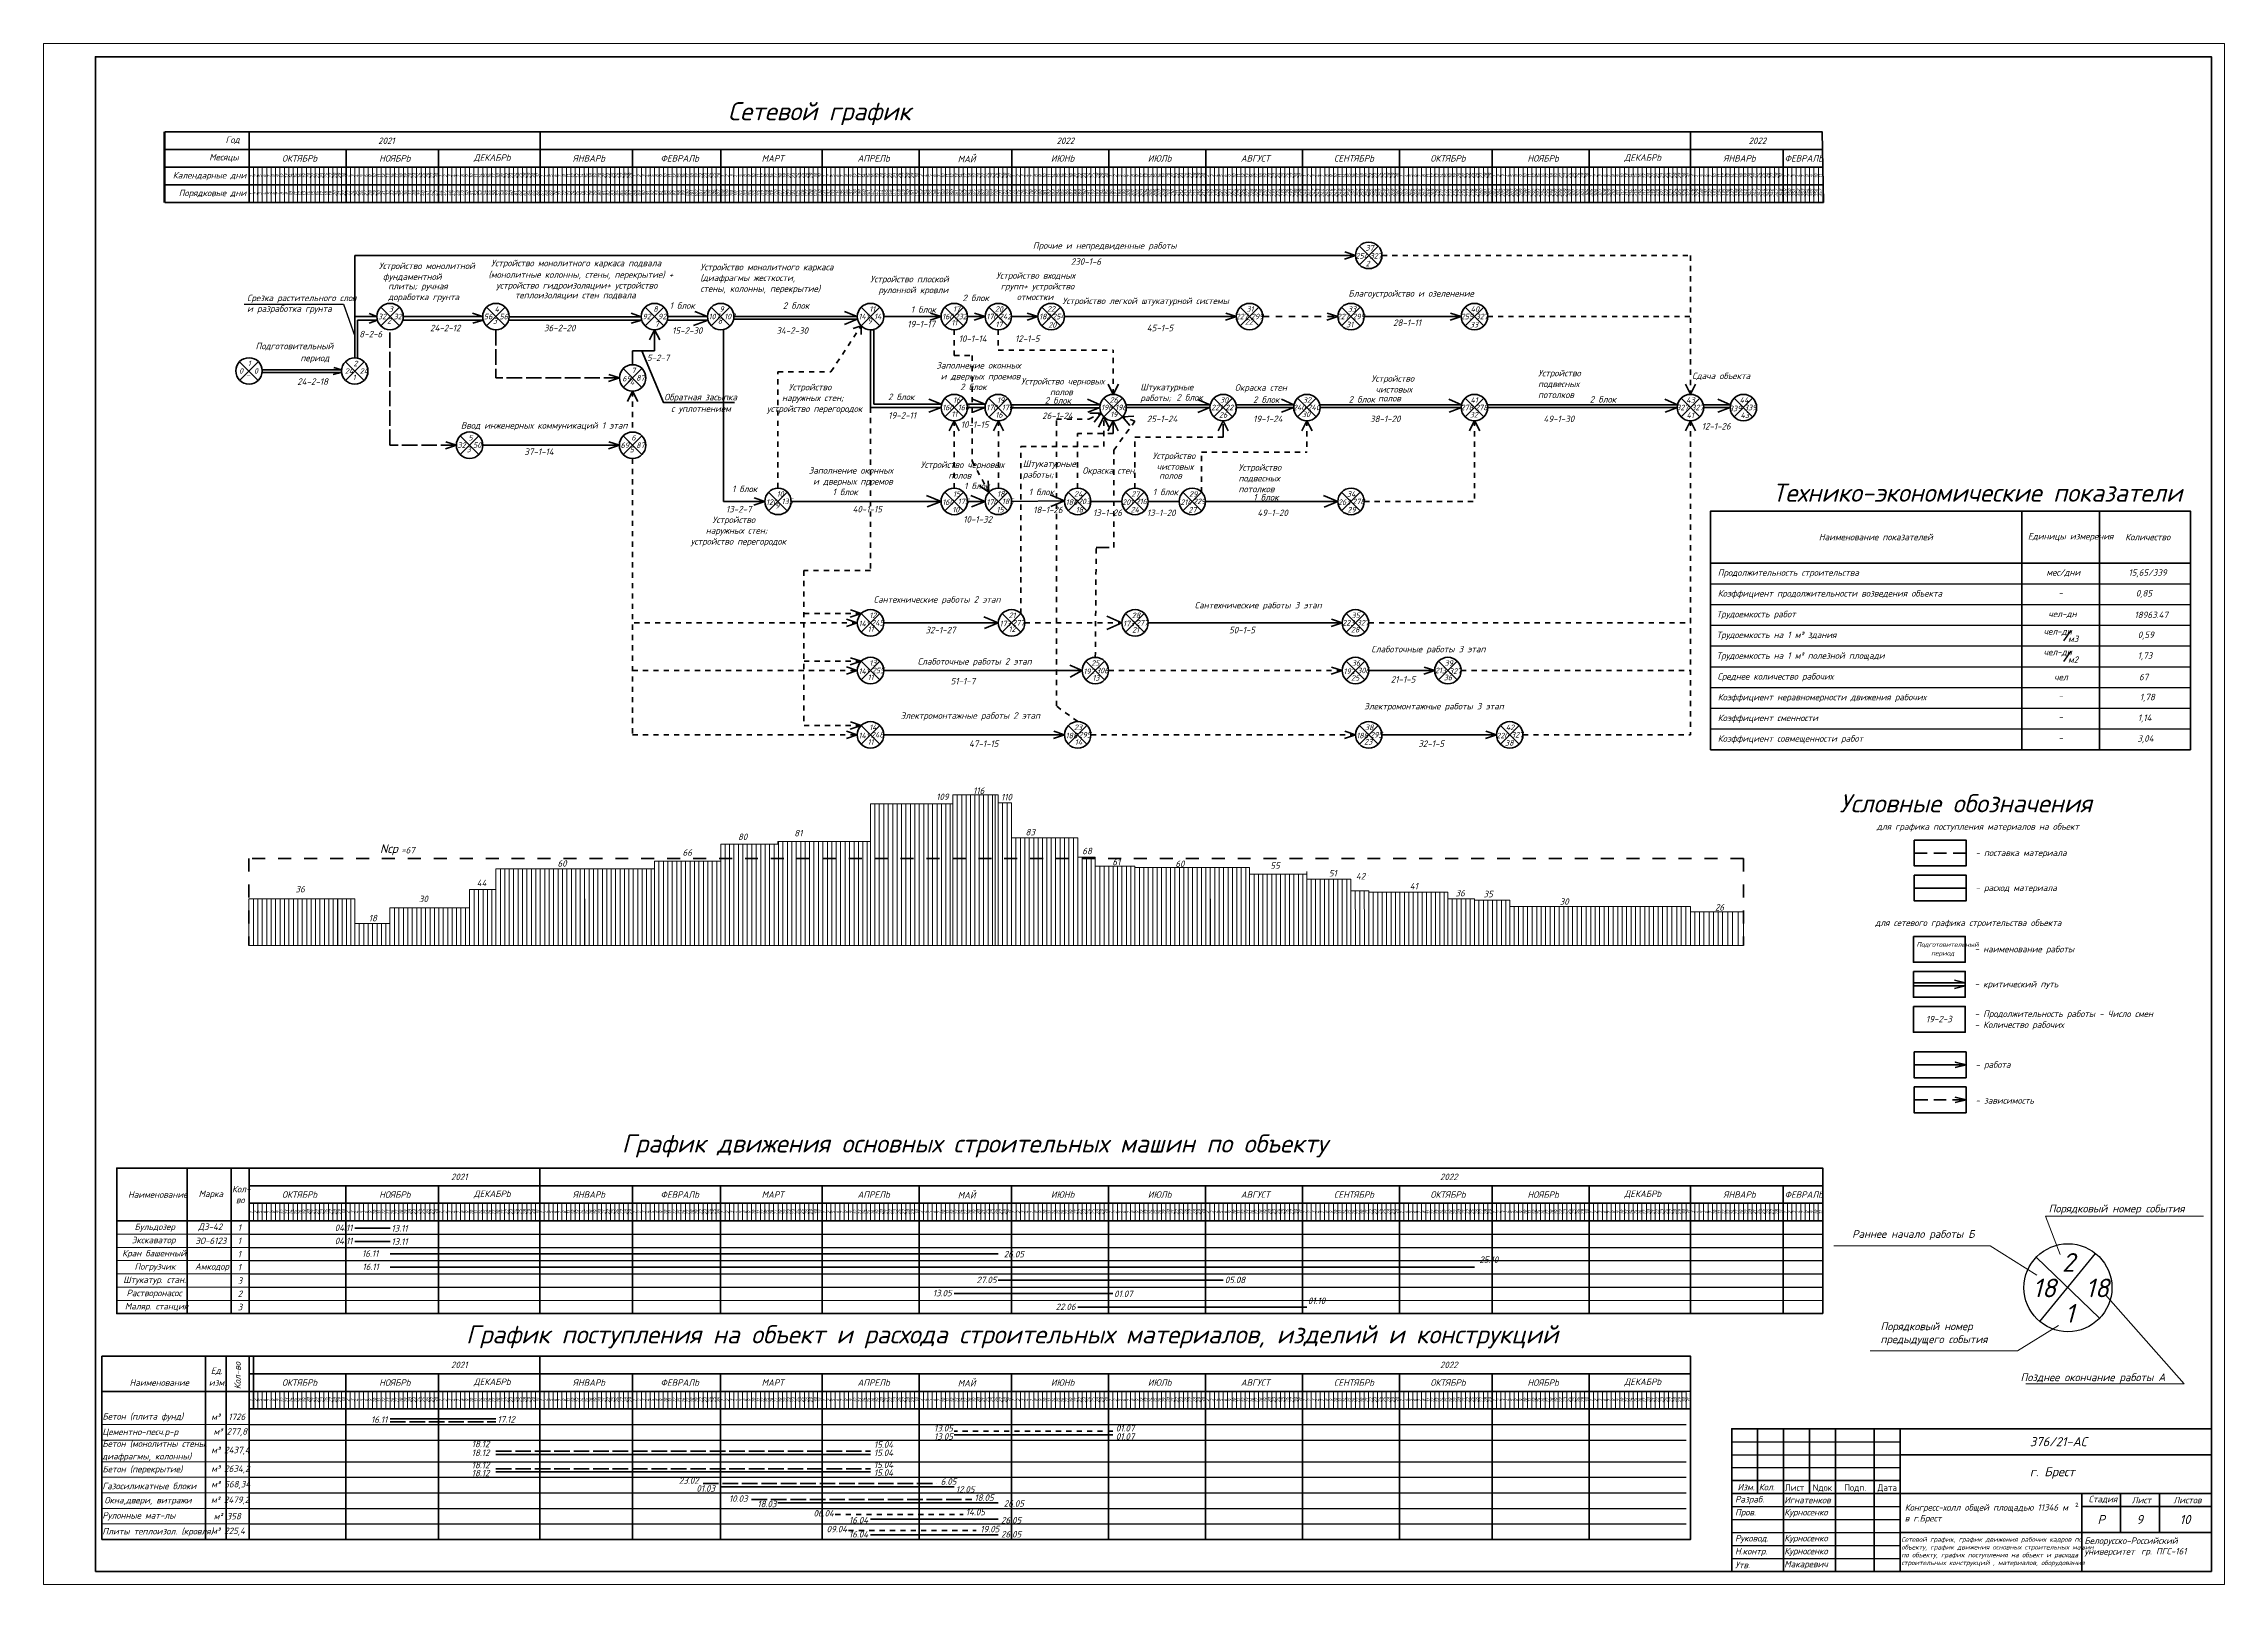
# Model space of a CAD drawing. Header units: millimetres. Extents: x 2279 to 5236, y 896 to 2828.
# Drawn here: x 2279 to 3120, y 1403 to 1997 of the extents above; entities that cross this region are included whole.
import ezdxf

# ---------------------------------------------------------------- set-up
doc = ezdxf.new("R2010")
doc.units = ezdxf.units.MM
for name, pattern in [('1 Граница асфальта 2-1', [1.5, 0.5, -0.5, 0.5]), ('ACAD_ISO02W100', [15, 12, -3]), ('ACAD_ISO03W100', [30, 12, -18])]:
    doc.linetypes.add(name, pattern=pattern)
for name, color, linetype in [('PDF _!!ОСНОВНАЯ', 7, 'Continuous'), ('PDF _!!ТОНКАЯ', 7, 'Continuous'), ('PDF _0', 7, 'Continuous'), ('PDF _Текст', 7, 'Continuous')]:
    doc.layers.add(name, color=color, linetype=linetype)
doc.layers.add('Тонкие', color=83, linetype='Continuous', lineweight=15)
doc.styles.add('2.5', font='isocpeur.ttf', dxfattribs={"height": 2.5})
doc.styles.add('PDF ISOCPEUR Italic', font='isocpeui.ttf')
doc.styles.get("Standard").update_dxf_attribs({"font": 'arial.ttf'})
doc.styles.add('стиль1', font='isocpeui.ttf', dxfattribs={"height": 3})

msp = doc.modelspace()

# ---------------------------------------------------------------- linework, layer by layer
at = {"linetype": 'ACAD_ISO02W100', "ltscale": 2}
msp.add_line((2405.89, 1935.84), (2407.58, 1935.84), dxfattribs=at)
at = {"lineweight": 20, "ltscale": 10}
for p, q in [((2412.71, 1935.84), (2453.52, 1935.84)), ((2630.31, 1935.84), (2659.22, 1935.84)), ((2647.28, 1935.84), (2699.99, 1935.84)), ((2649.02, 1935.84), (2669.38, 1935.84)), ((2652.4, 1935.84), (2679.58, 1935.84)), ((2399.09, 1875.95), (2399.09, 1915.39)), ((2399.09, 1875.95), (2399.09, 1891.82)), ((2540.2, 1886.74), (2540.24, 1886.74)), ((2635.41, 1856.74), (2638.03, 1856.74)), ((2629.69, 1704.41), (2629.69, 1707.41)), ((2629.69, 1707.41), (2647.27, 1707.41)), ((2629.69, 1649.41), (2629.69, 1707.41)), ((2647.26, 1704.41), (2647.27, 1707.41)), ((2597.98, 1679.41), (2597.98, 1704.03)), ((2597.98, 1649.41), (2597.98, 1703.91)), ((2603.13, 1649.41), (2603.13, 1704.03)), ((2616.8, 1649.41), (2616.8, 1704.03)), ((2647.26, 1704.41), (2652.38, 1704.41)), ((2647.26, 1649.41), (2647.26, 1699.91)), ((2652.38, 1704.41), (2652.38, 1684.41)), ((2667.67, 1690.91), (2652.38, 1690.91)), ((2659.16, 1649.41), (2659.16, 1690.91)), ((2665.99, 1649.41), (2665.99, 1690.91)), ((2669.38, 1649.41), (2669.38, 1690.91)), ((2676.22, 1649.41), (2676.22, 1690.91)), ((2540.2, 1688.4), (2540.2, 1649.41)), ((2540.2, 1649.41), (2540.2, 1688.4)), ((2541.89, 1649.41), (2541.89, 1688.4)), ((2547.03, 1649.41), (2547.03, 1688.4)), ((2550.48, 1649.41), (2550.48, 1688.4)), ((2555.63, 1649.41), (2555.63, 1688.4)), ((2564.16, 1649.41), (2564.16, 1689.41)), ((2569.3, 1649.41), (2569.3, 1689.41)), ((2572.75, 1649.41), (2572.75, 1689.41)), ((2577.9, 1649.41), (2577.9, 1689.41)), ((2588.18, 1649.41), (2588.18, 1689.41)), ((2597.98, 1689.41), (2597.98, 1649.41)), ((2597.98, 1649.41), (2597.98, 1684.41)), ((2681.28, 1649.41), (2681.28, 1683.41)), ((2684.68, 1683.41), (2684.68, 1649.41)), ((2453.52, 1649.41), (2453.52, 1678.91)), ((2453.52, 1678.91), (2506.24, 1678.91)), ((2460.35, 1649.41), (2460.35, 1678.91)), ((2467.19, 1649.41), (2467.19, 1678.91)), ((2474.03, 1649.41), (2474.03, 1678.91)), ((2480.86, 1649.41), (2480.86, 1678.91)), ((2486.01, 1649.41), (2486.01, 1678.91)), ((2499.68, 1649.41), (2499.68, 1678.91)), ((2506.24, 1678.91), (2514.71, 1678.91)), ((2506.52, 1649.41), (2506.52, 1678.91)), ((2513.36, 1649.41), (2513.36, 1678.91)), ((2514.71, 1649.41), (2514.71, 1681.91)), ((2514.71, 1681.91), (2540.2, 1681.91)), ((2514.71, 1649.41), (2514.71, 1679.41)), ((2518.1, 1649.41), (2518.1, 1681.91)), ((2523.24, 1649.41), (2523.24, 1681.91)), ((2526.69, 1649.41), (2526.69, 1681.91)), ((2531.84, 1649.41), (2531.84, 1681.91)), ((2597.98, 1649.41), (2597.98, 1679.41)), ((2597.98, 1649.41), (2597.98, 1676.91)), ((2597.98, 1649.41), (2597.98, 1674.41)), ((2691.5, 1679.91), (2684.68, 1679.91)), ((2686.38, 1649.41), (2686.38, 1679.91)), ((2689.83, 1649.41), (2689.83, 1679.91)), ((2691.5, 1679.91), (2699.97, 1679.91)), ((2696.67, 1649.41), (2696.67, 1679.91)), ((2699.97, 1679.91), (2699.97, 1649.41)), ((2699.97, 1679.68), (2699.97, 1649.41)), ((2711.79, 1679.41), (2699.97, 1679.41)), ((2699.97, 1649.41), (2699.97, 1676.41)), ((2701.66, 1649.41), (2701.66, 1679.41)), ((2708.5, 1649.41), (2708.5, 1679.41)), ((2711.79, 1679.41), (2733.96, 1679.41)), ((2715.33, 1649.41), (2715.33, 1679.41)), ((2722.17, 1649.41), (2722.17, 1679.41)), ((2727.32, 1649.41), (2727.32, 1679.41)), ((2729.01, 1649.41), (2729.01, 1679.41)), ((2744.16, 1679.41), (2733.96, 1679.41)), ((2733.96, 1676.41), (2733.96, 1676.41)), ((2735.85, 1649.41), (2735.85, 1679.41)), ((2740.99, 1649.41), (2740.99, 1679.41)), ((2744.16, 1649.41), (2744.16, 1679.41)), ((2744.16, 1649.41), (2744.16, 1679.41)), ((2744.16, 1649.41), (2744.16, 1677.91)), ((2766.26, 1676.91), (2744.16, 1676.91)), ((2744.16, 1649.41), (2744.16, 1674.91)), ((2751, 1649.41), (2751, 1676.91)), ((2757.84, 1649.41), (2757.84, 1676.91)), ((2764.68, 1649.41), (2764.68, 1676.91)), ((2766.26, 1676.91), (2766.26, 1649.41)), ((2766.26, 1649.41), (2766.26, 1676.91)), ((2766.26, 1649.41), (2766.26, 1674.91)), ((2766.26, 1674.91), (2783.28, 1674.91)), ((2769.65, 1649.41), (2769.65, 1674.91)), ((2776.49, 1649.41), (2776.49, 1674.91)), ((2783.28, 1649.41), (2783.28, 1674.91)), ((2789.93, 1676.41), (2789.93, 1676.41)), ((2358.28, 1649.41), (2358.28, 1667.41)), ((2358.28, 1667.41), (2399.09, 1667.41)), ((2365.12, 1649.41), (2365.12, 1667.41)), ((2371.96, 1649.41), (2371.96, 1667.41)), ((2378.8, 1649.41), (2378.8, 1667.41)), ((2385.63, 1649.41), (2385.63, 1667.41)), ((2390.78, 1649.41), (2390.78, 1667.41)), ((2399.09, 1667.41), (2399.09, 1649.41)), ((2399.09, 1649.41), (2399.09, 1667.41)), ((2443.35, 1670.91), (2443.35, 1649.41)), ((2443.35, 1649.41), (2443.35, 1670.91)), ((2443.35, 1670.91), (2453.52, 1670.91)), ((2445.18, 1649.41), (2445.18, 1670.91)), ((2766.26, 1649.41), (2766.26, 1671.91)), ((2790.1, 1670.41), (2783.28, 1670.41)), ((2786.67, 1649.41), (2786.65, 1670.41)), ((2790.1, 1649.41), (2790.1, 1670.41)), ((2790.1, 1670.41), (2790.1, 1669.91)), ((2820.66, 1669.91), (2790.1, 1669.91)), ((2791.81, 1649.41), (2791.81, 1669.91)), ((2796.96, 1649.41), (2796.96, 1669.91)), ((2796.96, 1649.41), (2796.96, 1669.91)), ((2802.1, 1649.41), (2802.1, 1669.91)), ((2802.1, 1649.41), (2802.1, 1669.91)), ((2807.24, 1649.41), (2807.24, 1669.91)), ((2807.24, 1649.41), (2807.24, 1669.91)), ((2812.39, 1649.41), (2812.39, 1669.91)), ((2812.39, 1649.41), (2812.39, 1669.91)), ((2817.53, 1649.41), (2817.53, 1669.91)), ((2819.22, 1649.41), (2819.22, 1669.91)), ((2820.66, 1649.41), (2820.66, 1669.91)), ((2820.66, 1649.41), (2820.66, 1667.41)), ((2820.66, 1667.41), (2830.87, 1667.41)), ((2822.36, 1649.41), (2822.36, 1667.41)), ((2825.81, 1649.41), (2825.81, 1667.41)), ((2830.87, 1649.41), (2830.87, 1667.41)), ((2830.87, 1649.41), (2830.87, 1667.41)), ((2830.87, 1649.41), (2830.87, 1666.91)), ((2830.87, 1666.91), (2844.48, 1666.91)), ((2834.32, 1649.41), (2834.32, 1666.91)), ((2836.07, 1649.41), (2836.07, 1666.91)), ((2839.52, 1649.41), (2839.52, 1666.91)), ((2841.28, 1649.41), (2841.28, 1666.91)), ((2844.48, 1666.91), (2844.48, 1649.41)), ((2399.09, 1649.41), (2399.09, 1657.91)), ((2399.09, 1657.91), (2412.68, 1657.91)), ((2405.93, 1649.41), (2405.93, 1657.91)), ((2419.52, 1649.41), (2419.52, 1663.91)), ((2426.36, 1649.41), (2426.36, 1663.91)), ((2433.2, 1649.41), (2433.2, 1663.91)), ((2440.03, 1649.41), (2440.03, 1663.91)), ((2844.48, 1664.41), (2914.18, 1664.41)), ((2846.17, 1649.41), (2846.17, 1664.41)), ((2847.93, 1649.41), (2847.93, 1664.41)), ((2851.38, 1649.41), (2851.38, 1664.41)), ((2853.13, 1649.41), (2853.13, 1664.41)), ((2856.58, 1649.41), (2856.58, 1664.41)), ((2858.34, 1649.41), (2858.34, 1664.41)), ((2861.79, 1649.41), (2861.79, 1664.41)), ((2863.55, 1649.41), (2863.55, 1664.41)), ((2867, 1649.41), (2867, 1664.41)), ((2868.76, 1649.41), (2868.76, 1664.41)), ((2872.21, 1649.41), (2872.21, 1664.41)), ((2873.96, 1649.41), (2873.96, 1664.41)), ((2877.41, 1649.41), (2877.41, 1664.41)), ((2879.17, 1649.41), (2879.17, 1664.41)), ((2882.62, 1649.41), (2882.62, 1664.41)), ((2884.38, 1649.41), (2884.38, 1664.41)), ((2887.83, 1649.41), (2887.83, 1664.41)), ((2889.58, 1649.41), (2889.58, 1664.41)), ((2893.03, 1649.41), (2893.03, 1664.41)), ((2894.79, 1649.41), (2894.79, 1664.41)), ((2898.24, 1649.41), (2898.24, 1664.41)), ((2900, 1649.41), (2900, 1664.41)), ((2903.45, 1649.41), (2903.45, 1664.41)), ((2905.21, 1649.41), (2905.21, 1664.41)), ((2910.67, 1649.41), (2910.67, 1664.41)), ((2912.42, 1649.41), (2912.42, 1664.41)), ((2914.18, 1664.41), (2914.18, 1649.41)), ((2914.18, 1662.41), (2934.59, 1662.41)), ((2915.87, 1649.41), (2915.87, 1662.41)), ((2917.63, 1649.41), (2917.63, 1662.41)), ((2923.09, 1649.41), (2923.09, 1662.41)), ((2924.85, 1649.41), (2924.85, 1662.41)), ((2928.62, 1649.41), (2928.62, 1662.41)), ((2930.37, 1649.41), (2930.37, 1662.41)), ((2934.59, 1662.41), (2934.59, 1649.41)), ((2358.28, 1649.41), (2934.59, 1649.41))]:
    msp.add_line(p, q, dxfattribs=at)
at = {"linetype": 'ACAD_ISO02W100', "lineweight": 20, "ltscale": 10}
for p, q in [((2562.32, 1935.84), (2630.31, 1935.84)), ((2598, 1935.84), (2613.29, 1935.84)), ((2597.98, 1886.74), (2597.98, 1878.03)), ((2603.32, 1891.82), (2625.18, 1891.82)), ((2540.2, 1649.41), (2540.2, 1684.41)), ((2412.68, 1649.41), (2412.68, 1663.91)), ((2412.68, 1663.91), (2422.89, 1663.91)), ((2422.89, 1663.91), (2443.35, 1663.91))]:
    msp.add_line(p, q, dxfattribs=at)
at = {"lineweight": 50, "ltscale": 10}
for p, q in [((2399.09, 1875.95), (2399.09, 1915.39)), ((2399.09, 1915.39), (2785.02, 1915.39)), ((2407.6, 1891.82), (2404.62, 1893.06)), ((2448.41, 1891.82), (2444.47, 1893.17)), ((2509.59, 1891.8), (2505.64, 1893.15)), ((2535.12, 1891.82), (2530.21, 1893.83)), ((2592.9, 1891.82), (2588, 1893.83)), ((2399.09, 1891.82), (2407.6, 1891.82)), ((2400.2, 1875.95), (2400.2, 1890.43)), ((2400.2, 1890.43), (2407.8, 1890.43)), ((2407.81, 1890.44), (2404.6, 1889.32)), ((2417.61, 1890.43), (2448.61, 1890.43)), ((2417.81, 1891.82), (2448.41, 1891.82)), ((2448.61, 1890.43), (2444.57, 1889.27)), ((2458.4, 1890.41), (2509.79, 1890.41)), ((2458.6, 1891.8), (2509.59, 1891.8)), ((2509.79, 1890.41), (2505.74, 1889.25)), ((2514.71, 1886.74), (2512.74, 1882.81)), ((2514.71, 1878.69), (2514.71, 1886.74)), ((2514.71, 1886.74), (2516.68, 1882.81)), ((2519.59, 1890.41), (2535.32, 1890.41)), ((2519.79, 1891.82), (2535.12, 1891.82)), ((2535.32, 1890.41), (2529.69, 1888.38)), ((2541.25, 1886.88), (2541.25, 1820.56)), ((2545.41, 1891.82), (2592.9, 1891.82)), ((2545.41, 1890.8), (2592.9, 1890.8)), ((2592.9, 1890.8), (2588, 1888.79)), ((2597.98, 1886.74), (2597.98, 1856.74)), ((2603.11, 1891.82), (2625.18, 1891.82)), ((2635.38, 1891.82), (2642.18, 1891.82)), ((2652.38, 1891.84), (2662.56, 1891.84)), ((2672.77, 1891.84), (2739.06, 1891.84)), ((2788.4, 1891.84), (2825.79, 1891.84)), ((2506.26, 1873.29), (2506.26, 1878.69)), ((2506.26, 1878.69), (2514.71, 1878.69)), ((2506.24, 1863.08), (2504.28, 1859.16)), ((2506.24, 1863.08), (2508.21, 1859.16)), ((2625.36, 1858.02), (2620.46, 1860.03)), ((2642.26, 1858.02), (2637.36, 1860.03)), ((2686.56, 1857.86), (2681.7, 1860.03)), ((2691.61, 1861.81), (2689.67, 1865.75)), ((2691.61, 1861.81), (2693.6, 1865.73)), ((2729.02, 1857.86), (2724.12, 1859.87)), ((2761.3, 1857.86), (2756.44, 1860.03)), ((2825.9, 1857.86), (2821.04, 1860.03)), ((2909.22, 1857.86), (2904.35, 1860.03)), ((2914.18, 1861.87), (2912.22, 1865.79)), ((2914.18, 1861.87), (2916.15, 1865.79)), ((2929.62, 1857.86), (2924.76, 1860.03)), ((2597.98, 1856.74), (2625.2, 1856.74)), ((2625.26, 1856.74), (2620.51, 1854.98)), ((2630.26, 1851.66), (2628.3, 1847.74)), ((2630.26, 1851.66), (2632.23, 1847.74)), ((2635.41, 1856.74), (2642.16, 1856.74)), ((2642.16, 1856.74), (2637.41, 1854.98)), ((2647.32, 1851.66), (2645.36, 1847.74)), ((2647.32, 1851.66), (2649.29, 1847.74)), ((2652.58, 1856.72), (2686.44, 1856.72)), ((2686.49, 1856.74), (2681.75, 1854.98)), ((2686.93, 1854.58), (2682.54, 1854.58)), ((2686.93, 1854.58), (2684.3, 1851.07)), ((2687.92, 1853.17), (2685.96, 1849.24)), ((2687.92, 1853.17), (2689.89, 1849.24)), ((2691.54, 1851.69), (2689.57, 1847.76)), ((2691.54, 1851.69), (2693.5, 1847.76)), ((2695.11, 1853.17), (2699.49, 1853.44)), ((2695.11, 1853.17), (2697.95, 1849.82)), ((2728.9, 1856.76), (2696.64, 1856.76)), ((2728.9, 1856.76), (2724.17, 1854.83)), ((2733.98, 1851.66), (2732.02, 1847.74)), ((2733.98, 1851.66), (2735.95, 1847.74)), ((2761.18, 1856.76), (2739.11, 1856.76)), ((2761.24, 1856.74), (2756.49, 1854.98)), ((2766.31, 1851.66), (2764.34, 1847.74)), ((2766.31, 1851.66), (2768.27, 1847.74)), ((2771.39, 1856.74), (2825.79, 1856.74)), ((2825.84, 1856.74), (2821.09, 1854.98)), ((2830.95, 1851.75), (2828.98, 1847.82)), ((2830.95, 1851.75), (2832.91, 1847.82)), ((2835.99, 1856.74), (2909.1, 1856.74)), ((2909.15, 1856.74), (2904.41, 1854.98)), ((2914.18, 1851.66), (2912.22, 1847.74)), ((2914.18, 1851.66), (2916.15, 1847.74)), ((2919.3, 1856.74), (2929.51, 1856.74)), ((2929.56, 1856.74), (2924.81, 1854.98)), ((2643.67, 1824.17), (2639.97, 1826.53)), ((2643.67, 1824.17), (2643.35, 1828.55)), ((2541.25, 1820.56), (2557.21, 1820.56)), ((2567.42, 1820.56), (2625.18, 1820.56)), ((2625.18, 1820.56), (2619.61, 1822.89)), ((2625.18, 1820.56), (2619.87, 1818.43)), ((2635.39, 1820.54), (2642.2, 1820.54)), ((2642.2, 1820.56), (2636.63, 1822.89)), ((2642.2, 1820.56), (2636.89, 1818.43)), ((2652.32, 1820.58), (2672.79, 1820.74)), ((2672.79, 1820.74), (2667.22, 1823.07)), ((2672.79, 1820.74), (2667.48, 1818.61)), ((2682.99, 1820.54), (2694.89, 1820.54)), ((2705.09, 1820.54), (2716.99, 1820.54)), ((2727.19, 1820.54), (2778.2, 1820.54)), ((2778.2, 1820.54), (2772.63, 1822.87)), ((2778.2, 1820.54), (2772.89, 1818.41)), ((2647.28, 1773.76), (2641.71, 1776.1)), ((2694.87, 1773.76), (2689.15, 1776.33)), ((2603.11, 1773.76), (2647.28, 1773.76)), ((2647.28, 1773.76), (2641.97, 1771.63)), ((2694.87, 1773.76), (2689.14, 1771.14)), ((2705.09, 1773.74), (2779.9, 1773.74)), ((2603.11, 1755.36), (2679.58, 1755.36)), ((2679.58, 1755.36), (2674.8, 1757.5)), ((2679.58, 1755.36), (2674.98, 1752.78)), ((2790.1, 1755.38), (2815.56, 1755.38)), ((2795.22, 1730.58), (2839.4, 1730.58))]:
    msp.add_line(p, q, dxfattribs=at)
at = {"linetype": 'ACAD_ISO02W100', "lineweight": 50, "ltscale": 10}
for p, q in [((2785.02, 1915.39), (2780.81, 1914.02)), ((2785.02, 1915.39), (2780.9, 1916.77)), ((2625.18, 1891.82), (2621.06, 1893.2)), ((2642.18, 1891.82), (2638.07, 1893.2)), ((2662.56, 1891.82), (2658.45, 1893.2)), ((2739.13, 1891.82), (2735.01, 1893.2)), ((2778.2, 1891.82), (2774.09, 1893.2)), ((2825.79, 1891.82), (2821.67, 1893.2)), ((2625.18, 1891.82), (2620.97, 1890.45)), ((2642.18, 1891.82), (2637.97, 1890.45)), ((2662.56, 1891.82), (2658.36, 1890.45)), ((2739.13, 1891.82), (2734.92, 1890.45)), ((2778.2, 1891.82), (2773.99, 1890.45)), ((2825.79, 1891.82), (2821.58, 1890.45)), ((2501.16, 1868.16), (2496.96, 1866.8)), ((2501.16, 1868.16), (2497.05, 1869.54)), ((2438.27, 1842.23), (2434.06, 1840.86)), ((2438.27, 1842.23), (2434.15, 1843.61)), ((2448.44, 1842.23), (2501.14, 1842.23)), ((2501.14, 1842.23), (2496.93, 1840.86)), ((2501.14, 1842.23), (2497.03, 1843.61)), ((2557.21, 1820.56), (2553.01, 1819.19)), ((2557.21, 1820.56), (2553.1, 1821.94)), ((2592.9, 1773.74), (2588.79, 1775.12)), ((2594.38, 1777.34), (2590.18, 1775.97)), ((2594.38, 1777.34), (2590.27, 1778.72)), ((2779.9, 1773.74), (2775.78, 1775.12)), ((2592.9, 1773.74), (2588.69, 1772.37)), ((2779.9, 1773.74), (2775.69, 1772.37)), ((2594.38, 1758.95), (2590.18, 1757.59)), ((2594.38, 1758.95), (2590.27, 1760.33)), ((2592.9, 1755.38), (2588.69, 1754.01)), ((2592.9, 1755.38), (2588.79, 1756.76)), ((2779.9, 1755.36), (2775.69, 1753.99)), ((2779.9, 1755.36), (2775.78, 1756.74)), ((2815.56, 1755.36), (2811.35, 1753.99)), ((2815.56, 1755.36), (2811.45, 1756.74)), ((2594.37, 1734.18), (2590.16, 1732.82)), ((2594.37, 1734.18), (2590.25, 1735.56)), ((2592.88, 1730.56), (2588.67, 1729.2)), ((2592.88, 1730.56), (2588.77, 1731.94)), ((2672.79, 1730.56), (2668.58, 1729.2)), ((2672.79, 1730.56), (2668.67, 1731.94)), ((2785.02, 1730.56), (2780.81, 1729.2)), ((2785.02, 1730.56), (2780.9, 1731.94)), ((2839.4, 1730.58), (2835.19, 1729.22)), ((2839.4, 1730.58), (2835.28, 1731.96))]:
    msp.add_line(p, q, dxfattribs=at)
at = {"linetype": '1 Граница асфальта 2-1', "lineweight": 50, "ltscale": 4}
for p, q in [((2795.22, 1915.39), (2914.18, 1915.39)), ((2914.18, 1915.39), (2914.18, 1861.87)), ((2582.74, 1870.48), (2594.38, 1888.22)), ((2630.28, 1886.74), (2630.28, 1876.79)), ((2647.28, 1886.74), (2647.28, 1878.86)), ((2835.99, 1891.82), (2914.18, 1891.82)), ((2630.28, 1876.79), (2637.2, 1876.79)), ((2637.2, 1876.79), (2637.2, 1836.06)), ((2647.28, 1878.86), (2691.54, 1878.86)), ((2691.54, 1861.87), (2691.54, 1878.86)), ((2562.29, 1825.68), (2562.29, 1870.48)), ((2562.29, 1870.48), (2582.74, 1870.48)), ((2506.24, 1863.08), (2506.24, 1847.33)), ((2597.98, 1856.74), (2597.98, 1793.91)), ((2630.26, 1825.66), (2630.26, 1851.66)), ((2647.3, 1825.68), (2647.3, 1851.64)), ((2669.66, 1741.73), (2669.66, 1852.35)), ((2669.66, 1852.35), (2682.21, 1852.35)), ((2682.21, 1852.35), (2686.93, 1854.58)), ((2687.92, 1841.73), (2687.92, 1853.17)), ((2691.76, 1840.33), (2699.98, 1851.5)), ((2699.98, 1851.5), (2695.12, 1853.15)), ((2766.26, 1851.66), (2766.26, 1839.52)), ((2830.91, 1851.66), (2830.93, 1820.54)), ((2914.18, 1851.66), (2914.18, 1730.56)), ((2677.87, 1825.66), (2677.87, 1846.82)), ((2691.54, 1846.73), (2677.87, 1846.73)), ((2699.97, 1825.66), (2699.97, 1845.35)), ((2699.97, 1845.35), (2733.98, 1845.35)), ((2506.24, 1837.12), (2506.24, 1730.56)), ((2637.2, 1836.06), (2643.68, 1824.16)), ((2655.96, 1777.34), (2655.96, 1841.73)), ((2655.96, 1841.73), (2687.92, 1841.73)), ((2691.76, 1802.83), (2691.76, 1840.33)), ((2725.66, 1824.13), (2725.66, 1839.52)), ((2725.66, 1839.52), (2766.26, 1839.52)), ((2788.4, 1820.54), (2830.93, 1820.54)), ((2684.68, 1760.46), (2685.01, 1802.83)), ((2597.98, 1793.91), (2572.22, 1793.91)), ((2572.22, 1793.91), (2572.22, 1734.18)), ((2594.38, 1777.34), (2572.22, 1777.34)), ((2592.9, 1773.74), (2506.24, 1773.74)), ((2657.48, 1773.76), (2694.87, 1773.76)), ((2790.1, 1773.74), (2914.18, 1773.74)), ((2594.38, 1758.95), (2572.22, 1758.95)), ((2506.24, 1755.38), (2592.9, 1755.38)), ((2689.79, 1755.36), (2779.9, 1755.36)), ((2825.76, 1755.38), (2914.18, 1755.38)), ((2677.89, 1735.68), (2669.66, 1741.73)), ((2594.38, 1734.18), (2572.22, 1734.18)), ((2506.24, 1730.56), (2592.88, 1730.56)), ((2682.99, 1730.58), (2784.18, 1730.58)), ((2849.6, 1730.56), (2914.18, 1730.56))]:
    msp.add_line(p, q, dxfattribs=at)
at = {"linetype": 'ACAD_ISO02W100', "lineweight": 50, "ltscale": 0.5}
for p, q in [((2412.68, 1842.25), (2412.68, 1886.74)), ((2453.49, 1886.74), (2453.52, 1868.16)), ((2501.16, 1868.16), (2453.52, 1868.16)), ((2438.27, 1842.25), (2412.68, 1842.25))]:
    msp.add_line(p, q, dxfattribs=at)
at = {"linetype": '1 Граница асфальта 2-1', "lineweight": 50, "ltscale": 10}
for p, q in [((2594.38, 1888.22), (2591.32, 1887.18)), ((2594.4, 1888.23), (2594.4, 1884.96)), ((2691.54, 1851.66), (2691.54, 1846.73)), ((2733.98, 1845.35), (2733.98, 1851.66)), ((2685.01, 1802.83), (2691.76, 1802.83)), ((2934.59, 1682.89), (2358.28, 1682.89)), ((2358.28, 1682.89), (2358.28, 1649.41)), ((2934.59, 1682.89), (2934.59, 1649.41))]:
    msp.add_line(p, q, dxfattribs=at)
at = {"linetype": 'ByBlock', "lineweight": 50, "ltscale": 10}
for p, q in [((2597.98, 1886.74), (2599.22, 1886.74)), ((2599.22, 1886.74), (2599.22, 1858.02)), ((2599.22, 1858.02), (2625.36, 1858.02)), ((2635.25, 1858.02), (2642.32, 1858.02)), ((2652.24, 1857.86), (2686.56, 1857.86)), ((2696.53, 1857.86), (2729.02, 1857.86)), ((2738.99, 1857.86), (2761.3, 1857.86)), ((2771.27, 1857.86), (2825.9, 1857.86)), ((2835.87, 1857.86), (2909.22, 1857.86)), ((2919.18, 1857.86), (2929.62, 1857.86))]:
    msp.add_line(p, q, dxfattribs=at)
at = {"linetype": '1 Граница асфальта 2-1', "lineweight": 50, "ltscale": 5}
msp.add_line((2749.27, 1891.82), (2778.2, 1891.82), dxfattribs=at)
at = {"linetype": 'ACAD_ISO03W100', "lineweight": 50, "ltscale": 10}
msp.add_line((2672.79, 1730.56), (2603.08, 1730.56), dxfattribs=at)
at = {"linetype": 'ACAD_ISO03W100', "lineweight": 20, "ltscale": 10}
for p, q in [((2629.69, 1704.03), (2597.98, 1704.03)), ((2597.98, 1652.33), (2597.98, 1703.83)), ((2597.98, 1649.41), (2597.98, 1700.91)), ((2647.26, 1704.41), (2647.26, 1649.41)), ((2597.98, 1649.41), (2597.98, 1697.41)), ((2652.38, 1649.41), (2652.38, 1690.91)), ((2667.67, 1690.91), (2677.89, 1690.91)), ((2677.89, 1690.91), (2677.89, 1649.41)), ((2562.29, 1689.41), (2597.98, 1689.41)), ((2652.38, 1649.41), (2652.38, 1683.41)), ((2684.68, 1683.41), (2677.89, 1683.41)), ((2684.68, 1649.41), (2684.68, 1683.41))]:
    msp.add_line(p, q, dxfattribs=at)
at = {"linetype": 'ByBlock', "lineweight": 15, "ltscale": 10}
for p, q in [((2562.29, 1688.4), (2540.2, 1688.4)), ((2562.29, 1689.41), (2562.29, 1688.4))]:
    msp.add_line(p, q, dxfattribs=at)
at = {"lineweight": 15, "ltscale": 10}
msp.add_line((2766.26, 1649.41), (2766.26, 1677.91), dxfattribs=at)
at = {"lineweight": 20}
for p, q in [((3056.73, 1530.3), (3051.05, 1544.98)), ((3051.05, 1544.98), (3112.08, 1544.98)), ((3029.81, 1533.6), (2969.53, 1533.6)), ((3047.77, 1522.34), (3029.81, 1533.6)), ((3074.3, 1514.72), (3104.59, 1480.32)), ((3056.18, 1502.92), (3040.31, 1493.06)), ((3040.31, 1493.06), (2983.53, 1493.06)), ((3043.56, 1480.32), (3104.59, 1480.32))]:
    msp.add_line(p, q, dxfattribs=at)
at = {"lineweight": 30}
for p, q in [((3048.95, 1504.39), (3070.39, 1530.68)), ((3047.56, 1529.21), (3072, 1505.68))]:
    msp.add_line(p, q, dxfattribs=at)
at = {"lineweight": 53, "ltscale": 10}
for p, q in [((2358.31, 1491.09), (2301.49, 1491.09)), ((2301.49, 1420.35), (2301.49, 1491.09)), ((2358.31, 1477.46), (2301.49, 1477.46))]:
    msp.add_line(p, q, dxfattribs=at)
at = {"linetype": 'ACAD_ISO02W100', "lineweight": 40, "ltscale": 0.5}
for p, q in [((2412.71, 1465.77), (2453.52, 1465.77)), ((2453.54, 1454.41), (2598, 1454.41)), ((2453.54, 1447.63), (2598, 1447.63)), ((2533.4, 1441.99), (2623.49, 1441.99)), ((2552.11, 1435.8), (2637.06, 1435.8))]:
    msp.add_line(p, q, dxfattribs=at)
at = {"linetype": '1 Граница асфальта 2-1', "lineweight": 53, "ltscale": 4}
msp.add_line((2589.49, 1423.81), (2638.77, 1423.81), dxfattribs=at)
at = {"lineweight": 30}
msp.add_circle((3059.78, 1517.45), 16.96, dxfattribs=at)
at = {"layer": 'PDF _!!ОСНОВНАЯ', "lineweight": 50}
for points in [[(2299.1, 1408.07), (3115.1, 1408.07), (3115.1, 1992.03), (2299.1, 1992.03)], [(3000.5, 1690.03), (3020.48, 1690.03), (3020.48, 1680.04), (3000.5, 1680.04)], [(3000.5, 1676.52), (3020.48, 1676.52), (3020.48, 1666.53), (3000.5, 1666.53)], [(3000.18, 1652.9), (3020.16, 1652.9), (3020.16, 1642.91), (3000.18, 1642.91)], [(3000.18, 1639.39), (3020.16, 1639.39), (3020.16, 1629.4), (3000.18, 1629.4)], [(3000.18, 1625.89), (3020.16, 1625.89), (3020.16, 1615.9), (3000.18, 1615.9)], [(3000.46, 1608.37), (3020.48, 1608.37), (3020.48, 1598.37), (3000.46, 1598.37)], [(3000.46, 1594.86), (3020.48, 1594.86), (3020.48, 1584.87), (3000.46, 1584.87)]]:
    msp.add_lwpolyline(points, close=True, dxfattribs=at)
for points in [[(2358.31, 1963.01), (2358.31, 1935.84)], [(2395.73, 1956.24), (2395.73, 1935.84)], [(2431.42, 1956.24), (2431.42, 1935.84)], [(2470.53, 1956.24), (2470.53, 1935.84)], [(2506.22, 1956.24), (2506.22, 1935.84)], [(2540.22, 1956.24), (2540.22, 1935.84)], [(2579.33, 1956.24), (2579.33, 1935.84)], [(2616.72, 1956.24), (2616.72, 1935.84)], [(2652.45, 1956.24), (2652.45, 1935.84)], [(2689.83, 1956.24), (2689.83, 1935.84)], [(2727.29, 1956.07), (2727.29, 1935.67)], [(2764.63, 1956.24), (2764.63, 1935.84)], [(2802.02, 1956.24), (2802.02, 1935.84)], [(2837.75, 1956.24), (2837.75, 1935.84)], [(2875.13, 1956.24), (2875.13, 1935.84)], [(2914.24, 1956.24), (2914.24, 1935.84)], [(2949.93, 1956.24), (2949.93, 1935.84)], [(2363.36, 1871.36), (2394.02, 1871.36), (2391.03, 1872.25)], [(2363.36, 1870.34), (2394.02, 1870.34), (2390.81, 1869.5)], [(3000.5, 1685.03), (3005.49, 1685.03)], [(3007.99, 1685.03), (3012.99, 1685.03)], [(3015.48, 1685.03), (3020.48, 1685.03)], [(3000.5, 1671.53), (3020.48, 1671.53)], [(3016.06, 1635.96), (3020.16, 1634.95), (3000.18, 1634.95)], [(3016.06, 1632.75), (3020.16, 1633.76), (3000.18, 1633.76)], [(3020.16, 1634.95), (3005.14, 1634.95)], [(3020.16, 1633.76), (3005.14, 1633.76)], [(3016.33, 1602.35), (3020.48, 1603.37), (3016.33, 1604.43), (3020.48, 1603.37), (3000.46, 1603.37), (3020.48, 1603.37)], [(3000.46, 1589.87), (3005.71, 1589.87)], [(3008.08, 1589.87), (3012.86, 1589.87)], [(3015.23, 1589.87), (3020.48, 1589.87), (3016.33, 1590.88), (3020.48, 1589.87), (3016.33, 1588.85)], [(2395.69, 1556.75), (2395.69, 1507.47)], [(2431.37, 1556.75), (2431.37, 1507.47)], [(2470.49, 1556.75), (2470.49, 1507.47)], [(2506.18, 1556.75), (2506.18, 1507.47)], [(2540.17, 1556.75), (2540.17, 1507.47)], [(2579.29, 1507.47), (2579.29, 1556.75), (2579.29, 1543.16)], [(2616.72, 1556.75), (2616.72, 1507.47)], [(2652.4, 1556.75), (2652.4, 1507.47)], [(2689.79, 1556.75), (2689.79, 1507.47)], [(2727.21, 1556.75), (2727.21, 1507.47)], [(2764.59, 1556.75), (2764.59, 1507.47)], [(2802.02, 1556.75), (2802.02, 1507.47)], [(2837.7, 1556.75), (2837.7, 1507.47)], [(2875.17, 1556.58), (2875.17, 1507.47)], [(2914.2, 1556.75), (2914.2, 1507.47)], [(2949.89, 1556.75), (2949.89, 1507.47)], [(2965.22, 1556.75), (2965.22, 1507.47)], [(2412.71, 1540.41), (2399.12, 1540.41)], [(2412.71, 1535.28), (2399.12, 1535.28)], [(2647.28, 1530.46), (2412.71, 1530.46)], [(2830.89, 1525.38), (2412.71, 1525.38)], [(2691.48, 1515.18), (2630.31, 1515.18)], [(2733.98, 1520.32), (2647.28, 1520.36)], [(2766.28, 1509.89), (2677.89, 1509.89)], [(2914.2, 1491.09), (2914.2, 1420.35)], [(2395.69, 1484.27), (2395.69, 1420.35)], [(2395.69, 1484.27), (2395.69, 1434.99)], [(2431.37, 1484.27), (2431.37, 1420.35)], [(2470.49, 1484.27), (2470.49, 1420.35)], [(2506.18, 1484.27), (2506.18, 1420.35)], [(2506.18, 1484.27), (2506.18, 1434.99)], [(2540.17, 1484.27), (2540.17, 1420.35)], [(2579.29, 1420.35), (2579.29, 1484.27), (2579.29, 1470.68)], [(2579.29, 1434.99), (2579.29, 1484.27), (2579.29, 1470.68)], [(2616.72, 1484.27), (2616.72, 1420.35)], [(2652.4, 1484.27), (2652.4, 1420.35)], [(2689.79, 1484.27), (2689.79, 1420.35)], [(2727.21, 1484.27), (2727.21, 1420.35)], [(2727.21, 1484.27), (2727.21, 1434.99)], [(2764.59, 1484.27), (2764.59, 1420.35)], [(2764.59, 1484.27), (2764.59, 1434.99)], [(2802.02, 1484.27), (2802.02, 1420.35)], [(2837.7, 1484.27), (2837.7, 1420.35)], [(2837.7, 1484.27), (2837.7, 1434.99)], [(2875.17, 1484.1), (2875.17, 1420.35)], [(2875.17, 1484.1), (2875.17, 1434.99)], [(2412.71, 1466.83), (2453.52, 1466.83)], [(2691.5, 1460.69), (2630.28, 1460.69)], [(2453.52, 1453.2), (2598, 1453.2)], [(2453.52, 1446.41), (2598, 1446.41)], [(2540.2, 1440.66), (2630.28, 1440.66)], [(2562.29, 1434.48), (2647.24, 1434.48)], [(2597.98, 1428.22), (2647.26, 1428.22)], [(2597.98, 1422.21), (2647.26, 1422.21)]]:
    msp.add_lwpolyline(points, dxfattribs=at)
at = {"layer": 'PDF _!!ОСНОВНАЯ', "linetype": '1 Граница асфальта 2-1', "lineweight": 50, "ltscale": 4}
for points in [[(2691.5, 1462.18), (2630.28, 1462.18)], [(2584.41, 1430.07), (2633.69, 1430.07)]]:
    msp.add_lwpolyline(points, dxfattribs=at)
at = {"layer": 'PDF _!!ОСНОВНАЯ', "lineweight": 50}
for centre in [(2790.12, 1915.43), (2412.71, 1891.84), (2453.52, 1891.84), (2514.69, 1891.84), (2540.22, 1891.84), (2598, 1891.84), (2630.28, 1891.84), (2647.28, 1891.84), (2667.67, 1891.84), (2744.16, 1891.84), (2783.3, 1891.84), (2830.89, 1891.84), (2358.31, 1870.87), (2399.09, 1870.85), (2506.26, 1868.18), (2630.31, 1856.76), (2647.26, 1856.74), (2691.54, 1856.76), (2734, 1856.76), (2766.28, 1856.76), (2830.89, 1856.76), (2914.2, 1856.76), (2934.61, 1856.76), (2443.37, 1842.25), (2506.24, 1842.23), (2562.32, 1820.58), (2630.28, 1820.56), (2647.3, 1820.58), (2677.89, 1820.56), (2699.99, 1820.56), (2722.09, 1820.56), (2783.3, 1820.56), (2598, 1773.76), (2652.38, 1773.76), (2699.99, 1773.76), (2785, 1773.76), (2598, 1755.38), (2684.68, 1755.36), (2785, 1755.38), (2820.66, 1755.38), (2597.98, 1730.58), (2677.89, 1730.58), (2790.12, 1730.58), (2844.5, 1730.58)]:
    msp.add_circle(centre, 5.1, dxfattribs=at)
at = {"layer": 'PDF _!!ТОНКАЯ', "lineweight": 40}
for points in [[(2325.64, 1963.01), (2325.64, 1949.42), (2325.64, 1935.84)], [(2470.53, 1963.01), (2470.53, 1935.84)], [(2914.24, 1963.01), (2914.24, 1935.84)], [(2325.64, 1956.24), (2325.64, 1956.24), (2965.1, 1956.24)], [(2325.64, 1949.42), (2325.64, 1949.42), (2965.22, 1949.42)], [(2325.64, 1942.61), (2325.64, 1942.61), (2965.22, 1942.61)], [(2358.31, 1556.75), (2965.22, 1556.75)], [(2470.49, 1563.56), (2470.49, 1543.16)], [(2965.22, 1563.56), (2965.22, 1543.16)], [(2358.31, 1549.98), (2965.22, 1549.98)], [(2301.49, 1420.35), (2914.2, 1420.35), (2914.2, 1470.68), (2358.31, 1470.68), (2358.31, 1477.46), (2358.31, 1491.09), (2914.2, 1491.09), (2914.2, 1470.68)], [(2470.49, 1491.09), (2470.49, 1470.68)], [(2358.31, 1484.27), (2912.51, 1484.27)], [(2360, 1484.27), (2914.2, 1484.27)], [(2358.31, 1477.46), (2912.51, 1477.46)], [(2360, 1477.46), (2914.2, 1477.5)]]:
    msp.add_lwpolyline(points, dxfattribs=at)
for points in [[(2965.44, 1935.84), (2351.35, 1935.84), (2325.87, 1935.84), (2325.87, 1949.42), (2325.87, 1963.01), (2351.35, 1963.01), (2964.99, 1963.01)], [(2965.22, 1543.16), (2358.31, 1543.16), (2358.31, 1549.98), (2358.31, 1563.56), (2965.22, 1563.56)], [(2914.2, 1470.68), (2360, 1470.68), (2360, 1477.5), (2360, 1491.09), (2914.2, 1491.09)]]:
    msp.add_lwpolyline(points, close=True, dxfattribs=at)
at = {"layer": 'PDF _!!ТОНКАЯ', "lineweight": 25}
for points in [[(2786.5, 1919.01), (2793.7, 1911.77)], [(2786.5, 1911.77), (2793.7, 1919.01)], [(2356.38, 1896.63), (2394.73, 1896.63), (2399.09, 1884.23)], [(2409.09, 1895.42), (2416.28, 1888.22)], [(2409.09, 1888.22), (2416.28, 1895.42)], [(2449.9, 1895.42), (2457.09, 1888.22)], [(2449.9, 1888.22), (2457.09, 1895.42)], [(2511.07, 1895.42), (2518.27, 1888.22)], [(2511.07, 1888.22), (2518.27, 1895.42)], [(2536.6, 1895.42), (2543.79, 1888.22)], [(2536.6, 1888.22), (2543.79, 1895.42)], [(2594.38, 1895.42), (2601.58, 1888.22)], [(2594.38, 1888.22), (2601.58, 1895.42)], [(2626.66, 1895.42), (2633.85, 1888.22)], [(2626.66, 1888.22), (2633.85, 1895.42)], [(2643.66, 1895.42), (2650.86, 1888.22)], [(2643.66, 1888.22), (2650.86, 1895.42)], [(2664.05, 1895.42), (2671.24, 1888.22)], [(2664.05, 1888.22), (2671.24, 1895.42)], [(2740.55, 1895.42), (2747.74, 1888.22)], [(2740.55, 1888.22), (2747.74, 1895.42)], [(2779.68, 1895.42), (2786.88, 1888.22)], [(2779.68, 1888.22), (2786.88, 1895.42)], [(2827.27, 1895.42), (2834.46, 1888.22)], [(2827.27, 1888.22), (2834.46, 1895.42)], [(2354.69, 1874.45), (2361.88, 1867.25)], [(2354.69, 1867.25), (2361.88, 1874.45)], [(2395.47, 1874.43), (2402.67, 1867.23)], [(2395.47, 1867.23), (2402.67, 1874.43)], [(2502.65, 1871.76), (2509.84, 1864.56)], [(2502.65, 1864.56), (2509.84, 1871.76)], [(2626.69, 1860.34), (2633.88, 1853.15)], [(2626.69, 1853.15), (2633.88, 1860.34)], [(2643.64, 1860.32), (2650.84, 1853.12)], [(2643.64, 1853.12), (2650.84, 1860.32)], [(2687.92, 1860.34), (2695.12, 1853.15)], [(2687.92, 1853.15), (2695.12, 1860.34)], [(2730.38, 1860.34), (2737.58, 1853.15)], [(2730.38, 1853.15), (2737.58, 1860.34)], [(2762.66, 1860.34), (2769.86, 1853.15)], [(2762.66, 1853.15), (2769.86, 1860.34)], [(2827.27, 1860.34), (2834.46, 1853.15)], [(2827.27, 1853.15), (2834.46, 1860.34)], [(2910.58, 1860.34), (2917.78, 1853.15)], [(2910.58, 1853.15), (2917.78, 1860.34)], [(2930.99, 1860.34), (2938.18, 1853.15)], [(2930.99, 1853.15), (2938.18, 1860.34)], [(2439.75, 1845.82), (2446.94, 1838.63)], [(2439.75, 1838.63), (2446.94, 1845.82)], [(2502.62, 1845.8), (2509.82, 1838.61)], [(2502.62, 1838.61), (2509.82, 1845.8)], [(2558.7, 1824.16), (2565.89, 1816.96)], [(2558.7, 1816.96), (2565.89, 1824.16)], [(2626.66, 1824.13), (2633.86, 1816.94)], [(2626.66, 1816.94), (2633.86, 1824.13)], [(2643.68, 1824.16), (2650.88, 1816.96)], [(2643.68, 1816.96), (2650.88, 1824.16)], [(2674.27, 1824.13), (2681.47, 1816.94)], [(2674.27, 1816.94), (2681.47, 1824.13)], [(2696.37, 1824.13), (2703.57, 1816.94)], [(2696.37, 1816.94), (2703.57, 1824.13)], [(2718.47, 1824.13), (2725.66, 1816.94)], [(2718.47, 1816.94), (2725.66, 1824.13)], [(2779.68, 1824.13), (2786.88, 1816.94)], [(2779.68, 1816.94), (2786.88, 1824.13)], [(2921.97, 1788.82), (3106.97, 1788.82)], [(2594.38, 1777.34), (2601.58, 1770.14)], [(2594.38, 1770.14), (2601.58, 1777.34)], [(2648.76, 1777.34), (2655.96, 1770.14)], [(2648.76, 1770.14), (2655.96, 1777.34)], [(2696.37, 1777.34), (2703.57, 1770.14)], [(2696.37, 1770.14), (2703.57, 1777.34)], [(2781.38, 1777.34), (2788.57, 1770.14)], [(2781.38, 1770.14), (2788.57, 1777.34)], [(2921.97, 1780.82), (3071.96, 1780.82), (3106.97, 1780.82)], [(2921.97, 1772.82), (3106.97, 1772.82)], [(3058.2, 1766.81), (3061.04, 1770.87)], [(2594.38, 1758.95), (2601.58, 1751.76)], [(2594.38, 1751.76), (2601.58, 1758.95)], [(2681.06, 1758.93), (2688.26, 1751.74)], [(2681.06, 1751.74), (2688.26, 1758.93)], [(2781.38, 1758.95), (2788.57, 1751.76)], [(2781.38, 1751.76), (2788.57, 1758.95)], [(2817.04, 1758.95), (2824.24, 1751.76)], [(2817.04, 1751.76), (2824.24, 1758.95)], [(2921.97, 1764.86), (3106.97, 1764.86)], [(3058.2, 1758.81), (3061.04, 1762.87)], [(2921.97, 1756.86), (3106.97, 1756.86)], [(2921.97, 1748.86), (3106.97, 1748.86)], [(2594.36, 1734.16), (2601.56, 1726.96)], [(2594.36, 1726.96), (2601.56, 1734.16)], [(2674.27, 1734.16), (2681.47, 1726.96)], [(2674.27, 1726.96), (2681.47, 1734.16)], [(2786.5, 1734.16), (2793.7, 1726.96)], [(2786.5, 1726.96), (2793.7, 1734.16)], [(2840.88, 1734.16), (2848.08, 1726.96)], [(2840.88, 1726.96), (2848.08, 1734.16)], [(2921.97, 1740.86), (3041.98, 1740.86), (3071.96, 1740.86), (3106.97, 1740.86)], [(2921.97, 1732.86), (3106.97, 1732.86)], [(2358.31, 1538.08), (2965.22, 1538.08)], [(2358.31, 1532.96), (2965.22, 1532.96)], [(2358.31, 1527.88), (2965.22, 1527.88)], [(2358.31, 1522.75), (2965.22, 1522.75)], [(2358.31, 1517.67), (2965.22, 1517.67)], [(2358.31, 1464.67), (2912.51, 1464.67)], [(2358.31, 1458.66), (2912.51, 1458.66)], [(2930.1, 1458.07), (2995.12, 1458.07)], [(2358.31, 1450.36), (2912.51, 1450.36)], [(2930.1, 1453.07), (2995.12, 1453.07)], [(2930.1, 1448.08), (2995.12, 1448.08)], [(2358.31, 1444.35), (2912.51, 1444.35)], [(2358.31, 1438.34), (2912.51, 1438.34)], [(2358.31, 1432.37), (2912.51, 1432.37)], [(2930.1, 1433.05), (2995.12, 1433.05)], [(2358.31, 1426.36), (2912.51, 1426.36)], [(2930.1, 1428.05), (2995.12, 1428.05)], [(2930.1, 1423.06), (2995.12, 1423.06)], [(2930.1, 1418.06), (2995.12, 1418.06)], [(2930.1, 1413.06), (2995.12, 1413.06)]]:
    msp.add_lwpolyline(points, dxfattribs=at)
at = {"layer": 'PDF _!!ТОНКАЯ', "lineweight": 50}
for points in [[(2509.78, 1878.69), (2518.17, 1858.67), (2545.56, 1858.67)], [(3041.98, 1816.85), (3041.98, 1724.86)], [(3071.96, 1816.85), (3071.96, 1724.86)], [(2921.97, 1796.83), (3106.97, 1796.83)], [(2334.51, 1563.56), (2334.51, 1507.47)], [(2351.49, 1563.56), (2351.49, 1507.47)], [(2358.31, 1563.56), (2358.31, 1507.47)], [(2307.29, 1543.16), (2965.22, 1543.16)], [(2341.5, 1491.09), (2341.5, 1420.35)], [(2349.5, 1491.09), (2349.5, 1420.35)], [(2358.31, 1491.09), (2358.31, 1420.35)], [(2940.09, 1463.06), (2940.09, 1438.04)], [(2950.12, 1463.06), (2950.12, 1408.07)], [(2960.11, 1463.06), (2960.11, 1438.04)], [(2970.1, 1463.06), (2970.1, 1408.07)], [(2985.09, 1463.06), (2985.09, 1408.07)], [(2995.12, 1463.06), (2995.12, 1408.07)], [(2995.12, 1453.07), (3115.1, 1453.07)], [(2930.1, 1443.08), (2995.12, 1443.08)], [(2930.1, 1438.04), (3115.1, 1438.04)], [(3065.1, 1438.04), (3065.1, 1408.07)], [(3065.1, 1433.05), (3115.1, 1433.05)], [(3080.09, 1438.04), (3080.09, 1423.06)], [(3095.12, 1438.04), (3095.12, 1423.06)], [(2995.12, 1423.06), (3115.1, 1423.06)]]:
    msp.add_lwpolyline(points, dxfattribs=at)
for points in [[(3106.97, 1724.86), (2921.97, 1724.86), (2921.97, 1816.85), (3106.97, 1816.85)], [(2965.22, 1507.47), (2307.29, 1507.47), (2307.29, 1563.56), (2965.22, 1563.56)], [(3115.1, 1408.07), (2930.1, 1408.07), (2930.1, 1463.06), (3115.1, 1463.06)]]:
    msp.add_lwpolyline(points, close=True, dxfattribs=at)
at = {"layer": 'PDF _!!ТОНКАЯ', "lineweight": 20}
for points in [[(2307.29, 1538.08), (2358.31, 1538.08)], [(2307.29, 1532.96), (2358.31, 1532.96)], [(2307.29, 1527.88), (2358.31, 1527.88)], [(2307.29, 1522.75), (2358.31, 1522.75)], [(2307.29, 1517.67), (2358.31, 1517.67)], [(2307.29, 1512.55), (2965.22, 1512.55)], [(2301.49, 1464.67), (2358.31, 1464.67)], [(2301.49, 1458.66), (2358.31, 1458.66)], [(2301.49, 1450.36), (2358.31, 1450.36)], [(2301.49, 1444.35), (2358.31, 1444.35)], [(2301.49, 1438.34), (2358.31, 1438.34)], [(2301.49, 1432.37), (2358.31, 1432.37)], [(2301.49, 1426.36), (2358.31, 1426.36)]]:
    msp.add_lwpolyline(points, dxfattribs=at)
at = {"layer": 'PDF _0', "lineweight": 20}
for points in [[(2358.31, 1935.84), (2358.31, 1942.61), (2358.31, 1949.42), (2358.31, 1956.24)], [(2395.73, 1935.84), (2395.73, 1942.61), (2395.73, 1949.42), (2395.73, 1956.24)], [(2431.42, 1935.84), (2431.42, 1942.61), (2431.42, 1949.42), (2431.42, 1956.24)], [(2470.53, 1935.84), (2470.53, 1942.61), (2470.53, 1949.42), (2470.53, 1956.24)], [(2506.22, 1935.84), (2506.22, 1942.61), (2506.22, 1949.42), (2506.22, 1956.24)], [(2540.22, 1935.84), (2540.22, 1942.61), (2540.22, 1949.42), (2540.22, 1956.24)], [(2579.33, 1935.84), (2579.33, 1942.61), (2579.33, 1949.42), (2579.33, 1956.24)], [(2616.72, 1935.84), (2616.72, 1942.61), (2616.72, 1949.42), (2616.72, 1956.24)], [(2652.45, 1935.84), (2652.45, 1942.61), (2652.45, 1949.42), (2652.45, 1956.24)], [(2689.83, 1935.84), (2689.83, 1942.61), (2689.83, 1949.42), (2689.83, 1956.24)], [(2727.21, 1935.84), (2727.21, 1942.61), (2727.21, 1949.42), (2727.21, 1956.24)], [(2764.63, 1935.84), (2764.63, 1942.61), (2764.63, 1949.42), (2764.63, 1956.24)], [(2802.02, 1935.84), (2802.02, 1942.61), (2802.02, 1949.42), (2802.02, 1956.24)], [(2837.75, 1935.84), (2837.75, 1942.61), (2837.75, 1949.42), (2837.75, 1956.24)], [(2875.13, 1935.84), (2875.13, 1942.61), (2875.13, 1949.42), (2875.13, 1956.24)], [(2914.24, 1935.84), (2914.24, 1942.61), (2914.24, 1949.42), (2914.24, 1956.24)], [(2949.93, 1935.84), (2949.93, 1942.61), (2949.93, 1949.42), (2949.93, 1956.24)], [(2360.04, 1935.84), (2360.04, 1942.61), (2360.04, 1949.42)], [(2361.73, 1935.84), (2361.73, 1942.61), (2361.73, 1949.42)], [(2363.43, 1935.84), (2363.43, 1942.61), (2363.43, 1949.42)], [(2365.12, 1935.84), (2365.12, 1942.61), (2365.12, 1949.42)], [(2366.81, 1935.84), (2366.81, 1942.61), (2366.81, 1949.42)], [(2368.51, 1935.84), (2368.51, 1942.61), (2368.51, 1949.42)], [(2370.24, 1935.84), (2370.24, 1942.61), (2370.24, 1949.42)], [(2371.94, 1935.84), (2371.94, 1942.61), (2371.94, 1949.42)], [(2373.63, 1935.84), (2373.63, 1942.61), (2373.63, 1949.42)], [(2375.32, 1935.84), (2375.32, 1942.61), (2375.32, 1949.42)], [(2377.02, 1935.84), (2377.02, 1942.61), (2377.02, 1949.42)], [(2378.71, 1935.84), (2378.71, 1942.61), (2378.71, 1949.42)], [(2380.45, 1935.84), (2380.45, 1942.61), (2380.45, 1949.42)], [(2382.14, 1935.84), (2382.14, 1942.61), (2382.14, 1949.42)], [(2383.83, 1935.84), (2383.83, 1942.61), (2383.83, 1949.42)], [(2385.53, 1935.84), (2385.53, 1942.61), (2385.53, 1949.42)], [(2387.22, 1935.84), (2387.22, 1942.61), (2387.22, 1949.42)], [(2388.91, 1935.84), (2388.91, 1942.61), (2388.91, 1949.42)], [(2390.61, 1935.84), (2390.61, 1942.61), (2390.61, 1949.42)], [(2392.34, 1935.84), (2392.34, 1942.61), (2392.34, 1949.42)], [(2394.04, 1935.84), (2394.04, 1942.61), (2394.04, 1949.42)], [(2397.42, 1935.84), (2397.42, 1942.61), (2397.42, 1949.42)], [(2399.12, 1935.84), (2399.12, 1942.61), (2399.12, 1949.42)], [(2400.81, 1935.84), (2400.81, 1942.61), (2400.81, 1949.42)], [(2402.54, 1935.84), (2402.54, 1942.61), (2402.54, 1949.42)], [(2404.24, 1935.84), (2404.24, 1942.61), (2404.24, 1949.42)], [(2405.93, 1935.84), (2405.93, 1942.61), (2405.93, 1949.42)], [(2407.62, 1935.84), (2407.62, 1942.61), (2407.62, 1949.42)], [(2409.32, 1935.84), (2409.32, 1942.61), (2409.32, 1949.42)], [(2411.01, 1935.84), (2411.01, 1942.61), (2411.01, 1949.42)], [(2412.71, 1935.84), (2412.71, 1942.61), (2412.71, 1949.42)], [(2414.44, 1935.84), (2414.44, 1942.61), (2414.44, 1949.42)], [(2416.13, 1935.84), (2416.13, 1942.61), (2416.13, 1949.42)], [(2417.83, 1935.84), (2417.83, 1942.61), (2417.83, 1949.42)], [(2419.52, 1935.84), (2419.52, 1942.61), (2419.52, 1949.42)], [(2421.21, 1935.84), (2421.21, 1942.61), (2421.21, 1949.42)], [(2422.91, 1935.84), (2422.91, 1942.61), (2422.91, 1949.42)], [(2424.64, 1935.84), (2424.64, 1942.61), (2424.64, 1949.42)], [(2426.34, 1935.84), (2426.34, 1942.61), (2426.34, 1949.42)], [(2428.03, 1935.84), (2428.03, 1942.61), (2428.03, 1949.42)], [(2429.72, 1935.84), (2429.72, 1942.61), (2429.72, 1949.42)], [(2433.11, 1935.84), (2433.11, 1942.61), (2433.11, 1949.42)], [(2434.85, 1935.84), (2434.85, 1942.61), (2434.85, 1949.42)], [(2436.54, 1935.84), (2436.54, 1942.61), (2436.54, 1949.42)], [(2438.23, 1935.84), (2438.23, 1942.61), (2438.23, 1949.42)], [(2439.93, 1935.84), (2439.93, 1942.61), (2439.93, 1949.42)], [(2441.62, 1935.84), (2441.62, 1942.61), (2441.62, 1949.42)], [(2443.31, 1935.84), (2443.31, 1942.61), (2443.31, 1949.42)], [(2445.01, 1935.84), (2445.01, 1942.61), (2445.01, 1949.42)], [(2446.74, 1935.84), (2446.74, 1942.61), (2446.74, 1949.42)], [(2448.44, 1935.84), (2448.44, 1942.61), (2448.44, 1949.42)], [(2450.13, 1935.84), (2450.13, 1942.61), (2450.13, 1949.42)], [(2451.82, 1935.84), (2451.82, 1942.61), (2451.82, 1949.42)], [(2453.52, 1935.84), (2453.52, 1942.61), (2453.52, 1949.42)], [(2455.21, 1935.84), (2455.21, 1942.61), (2455.21, 1949.42)], [(2456.94, 1935.84), (2456.94, 1942.61), (2456.94, 1949.42)], [(2458.64, 1935.84), (2458.64, 1942.61), (2458.64, 1949.42)], [(2460.33, 1935.84), (2460.33, 1942.61), (2460.33, 1949.42)], [(2462.03, 1935.84), (2462.03, 1942.61), (2462.03, 1949.42)], [(2463.72, 1935.84), (2463.72, 1942.61), (2463.72, 1949.42)], [(2465.41, 1935.84), (2465.41, 1942.61), (2465.41, 1949.42)], [(2467.11, 1935.84), (2467.11, 1942.61), (2467.11, 1949.42)], [(2468.84, 1935.84), (2468.84, 1942.61), (2468.84, 1949.42)], [(2472.23, 1935.84), (2472.23, 1942.61), (2472.23, 1949.42)], [(2473.92, 1935.84), (2473.92, 1942.61), (2473.92, 1949.42)], [(2475.61, 1935.84), (2475.61, 1942.61), (2475.61, 1949.42)], [(2477.31, 1935.84), (2477.31, 1942.61), (2477.31, 1949.42)], [(2479.04, 1935.84), (2479.04, 1942.61), (2479.04, 1949.42)], [(2480.74, 1935.84), (2480.74, 1942.61), (2480.74, 1949.42)], [(2482.43, 1935.84), (2482.43, 1942.61), (2482.43, 1949.42)], [(2484.12, 1935.84), (2484.12, 1942.61), (2484.12, 1949.42)], [(2485.82, 1935.84), (2485.82, 1942.61), (2485.82, 1949.42)], [(2487.51, 1935.84), (2487.51, 1942.61), (2487.51, 1949.42)], [(2489.25, 1935.84), (2489.25, 1942.61), (2489.25, 1949.42)], [(2490.94, 1935.84), (2490.94, 1942.61), (2490.94, 1949.42)], [(2492.63, 1935.84), (2492.63, 1942.61), (2492.63, 1949.42)], [(2494.33, 1935.84), (2494.33, 1942.61), (2494.33, 1949.42)], [(2496.02, 1935.84), (2496.02, 1942.61), (2496.02, 1949.42)], [(2497.71, 1935.84), (2497.71, 1942.61), (2497.71, 1949.42)], [(2499.41, 1935.84), (2499.41, 1942.61), (2499.41, 1949.42)], [(2501.14, 1935.84), (2501.14, 1942.61), (2501.14, 1949.42)], [(2502.84, 1935.84), (2502.84, 1942.61), (2502.84, 1949.42)], [(2504.53, 1935.84), (2504.53, 1942.61), (2504.53, 1949.42)], [(2507.92, 1935.84), (2507.92, 1942.61), (2507.92, 1949.42)], [(2509.61, 1935.84), (2509.61, 1942.61), (2509.61, 1949.42)], [(2511.35, 1935.84), (2511.35, 1942.61), (2511.35, 1949.42)], [(2513.04, 1935.84), (2513.04, 1942.61), (2513.04, 1949.42)], [(2514.73, 1935.84), (2514.73, 1942.61), (2514.73, 1949.42)], [(2516.43, 1935.84), (2516.43, 1942.61), (2516.43, 1949.42)], [(2518.12, 1935.84), (2518.12, 1942.61), (2518.12, 1949.42)], [(2519.81, 1935.84), (2519.81, 1942.61), (2519.81, 1949.42)], [(2521.51, 1935.84), (2521.51, 1942.61), (2521.51, 1949.42)], [(2523.24, 1935.84), (2523.24, 1942.61), (2523.24, 1949.42)], [(2524.93, 1935.84), (2524.93, 1942.61), (2524.93, 1949.42)], [(2526.63, 1935.84), (2526.63, 1942.61), (2526.63, 1949.42)], [(2528.32, 1935.84), (2528.32, 1942.61), (2528.32, 1949.42)], [(2530.01, 1935.84), (2530.01, 1942.61), (2530.01, 1949.42)], [(2531.71, 1935.84), (2531.71, 1942.61), (2531.71, 1949.42)], [(2533.44, 1935.84), (2533.44, 1942.61), (2533.44, 1949.42)], [(2535.14, 1935.84), (2535.14, 1942.61), (2535.14, 1949.42)], [(2536.83, 1935.84), (2536.83, 1942.61), (2536.83, 1949.42)], [(2538.52, 1935.84), (2538.52, 1942.61), (2538.52, 1949.42)], [(2541.91, 1935.84), (2541.91, 1942.61), (2541.91, 1949.42)], [(2543.65, 1935.84), (2543.65, 1942.61), (2543.65, 1949.42)], [(2545.34, 1935.84), (2545.34, 1942.61), (2545.34, 1949.42)], [(2547.03, 1935.84), (2547.03, 1942.61), (2547.03, 1949.42)], [(2548.73, 1935.84), (2548.73, 1942.61), (2548.73, 1949.42)], [(2550.42, 1935.84), (2550.42, 1942.61), (2550.42, 1949.42)], [(2552.11, 1935.84), (2552.11, 1942.61), (2552.11, 1949.42)], [(2553.81, 1935.84), (2553.81, 1942.61), (2553.81, 1949.42)], [(2555.54, 1935.84), (2555.54, 1942.61), (2555.54, 1949.42)], [(2557.24, 1935.84), (2557.24, 1942.61), (2557.24, 1949.42)], [(2558.93, 1935.84), (2558.93, 1942.61), (2558.93, 1949.42)], [(2560.62, 1935.84), (2560.62, 1942.61), (2560.62, 1949.42)], [(2562.32, 1935.84), (2562.32, 1942.61), (2562.32, 1949.42)], [(2564.01, 1935.84), (2564.01, 1942.61), (2564.01, 1949.42)], [(2565.75, 1935.84), (2565.75, 1942.61), (2565.75, 1949.42)], [(2567.44, 1935.84), (2567.44, 1942.61), (2567.44, 1949.42)], [(2569.13, 1935.84), (2569.13, 1942.61), (2569.13, 1949.42)], [(2570.83, 1935.84), (2570.83, 1942.61), (2570.83, 1949.42)], [(2572.52, 1935.84), (2572.52, 1942.61), (2572.52, 1949.42)], [(2574.21, 1935.84), (2574.21, 1942.61), (2574.21, 1949.42)], [(2575.91, 1935.84), (2575.91, 1942.61), (2575.91, 1949.42)], [(2577.64, 1935.84), (2577.64, 1942.61), (2577.64, 1949.42)], [(2581.03, 1935.84), (2581.03, 1942.61), (2581.03, 1949.42)], [(2582.72, 1935.84), (2582.72, 1942.61), (2582.72, 1949.42)], [(2584.41, 1935.84), (2584.41, 1942.61), (2584.41, 1949.42)], [(2586.11, 1935.84), (2586.11, 1942.61), (2586.11, 1949.42)], [(2587.84, 1935.84), (2587.84, 1942.61), (2587.84, 1949.42)], [(2589.54, 1935.84), (2589.54, 1942.61), (2589.54, 1949.42)], [(2591.23, 1935.84), (2591.23, 1942.61), (2591.23, 1949.42)], [(2592.92, 1935.84), (2592.92, 1942.61), (2592.92, 1949.42)], [(2594.62, 1935.84), (2594.62, 1942.61), (2594.62, 1949.42)], [(2596.31, 1935.84), (2596.31, 1942.61), (2596.31, 1949.42)], [(2598.05, 1935.84), (2598.05, 1942.61), (2598.05, 1949.42)], [(2599.74, 1935.84), (2599.74, 1942.61), (2599.74, 1949.42)], [(2601.43, 1935.84), (2601.43, 1942.61), (2601.43, 1949.42)], [(2603.13, 1935.84), (2603.13, 1942.61), (2603.13, 1949.42)], [(2604.82, 1935.84), (2604.82, 1942.61), (2604.82, 1949.42)], [(2606.51, 1935.84), (2606.51, 1942.61), (2606.51, 1949.42)], [(2608.21, 1935.84), (2608.21, 1942.61), (2608.21, 1949.42)], [(2609.94, 1935.84), (2609.94, 1942.61), (2609.94, 1949.42)], [(2611.64, 1935.84), (2611.64, 1942.61), (2611.64, 1949.42)], [(2613.33, 1935.84), (2613.33, 1942.61), (2613.33, 1949.42)], [(2615.02, 1935.84), (2615.02, 1942.61), (2615.02, 1949.42)], [(2618.41, 1935.84), (2618.41, 1942.61), (2618.41, 1949.42)], [(2620.15, 1935.84), (2620.15, 1942.61), (2620.15, 1949.42)], [(2621.84, 1935.84), (2621.84, 1942.61), (2621.84, 1949.42)], [(2623.53, 1935.84), (2623.53, 1942.61), (2623.53, 1949.42)], [(2625.23, 1935.84), (2625.23, 1942.61), (2625.23, 1949.42)], [(2626.92, 1935.84), (2626.92, 1942.61), (2626.92, 1949.42)], [(2628.61, 1935.84), (2628.61, 1942.61), (2628.61, 1949.42)], [(2630.31, 1935.84), (2630.31, 1942.61), (2630.31, 1949.42)], [(2632.04, 1935.84), (2632.04, 1942.61), (2632.04, 1949.42)], [(2633.73, 1935.84), (2633.73, 1942.61), (2633.73, 1949.42)], [(2635.43, 1935.84), (2635.43, 1942.61), (2635.43, 1949.42)], [(2637.12, 1935.84), (2637.12, 1942.61), (2637.12, 1949.42)], [(2638.81, 1935.84), (2638.81, 1942.61), (2638.81, 1949.42)], [(2640.51, 1935.84), (2640.51, 1942.61), (2640.51, 1949.42)], [(2642.24, 1935.84), (2642.24, 1942.61), (2642.24, 1949.42)], [(2643.94, 1935.84), (2643.94, 1942.61), (2643.94, 1949.42)], [(2645.63, 1935.84), (2645.63, 1942.61), (2645.63, 1949.42)], [(2647.32, 1935.84), (2647.32, 1942.61), (2647.32, 1949.42)], [(2649.02, 1935.84), (2649.02, 1942.61), (2649.02, 1949.42)], [(2650.71, 1935.84), (2650.71, 1942.61), (2650.71, 1949.42)], [(2654.14, 1935.84), (2654.14, 1942.61), (2654.14, 1949.42)], [(2655.83, 1935.84), (2655.83, 1942.61), (2655.83, 1949.42)], [(2657.53, 1935.84), (2657.53, 1942.61), (2657.53, 1949.42)], [(2659.22, 1935.84), (2659.22, 1942.61), (2659.22, 1949.42)], [(2660.91, 1935.84), (2660.91, 1942.61), (2660.91, 1949.42)], [(2662.61, 1935.84), (2662.61, 1942.61), (2662.61, 1949.42)], [(2664.34, 1935.84), (2664.34, 1942.61), (2664.34, 1949.42)], [(2666.04, 1935.84), (2666.04, 1942.61), (2666.04, 1949.42)], [(2667.73, 1935.84), (2667.73, 1942.61), (2667.73, 1949.42)], [(2669.42, 1935.84), (2669.42, 1942.61), (2669.42, 1949.42)], [(2671.12, 1935.84), (2671.12, 1942.61), (2671.12, 1949.42)], [(2672.81, 1935.84), (2672.81, 1942.61), (2672.81, 1949.42)], [(2674.55, 1935.84), (2674.55, 1942.61), (2674.55, 1949.42)], [(2676.24, 1935.84), (2676.24, 1942.61), (2676.24, 1949.42)], [(2677.93, 1935.84), (2677.93, 1942.61), (2677.93, 1949.42)], [(2679.63, 1935.84), (2679.63, 1942.61), (2679.63, 1949.42)], [(2681.32, 1935.84), (2681.32, 1942.61), (2681.32, 1949.42)], [(2683.01, 1935.84), (2683.01, 1942.61), (2683.01, 1949.42)], [(2684.71, 1935.84), (2684.71, 1942.61), (2684.71, 1949.42)], [(2686.44, 1935.84), (2686.44, 1942.61), (2686.44, 1949.42)], [(2688.13, 1935.84), (2688.13, 1942.61), (2688.13, 1949.42)], [(2691.52, 1935.84), (2691.52, 1942.61), (2691.52, 1949.42)], [(2693.21, 1935.84), (2693.21, 1942.61), (2693.21, 1949.42)], [(2694.91, 1935.84), (2694.91, 1942.61), (2694.91, 1949.42)], [(2696.64, 1935.84), (2696.64, 1942.61), (2696.64, 1949.42)], [(2698.34, 1935.84), (2698.34, 1942.61), (2698.34, 1949.42)], [(2700.03, 1935.84), (2700.03, 1942.61), (2700.03, 1949.42)], [(2701.72, 1935.84), (2701.72, 1942.61), (2701.72, 1949.42)], [(2703.42, 1935.84), (2703.42, 1942.61), (2703.42, 1949.42)], [(2705.11, 1935.84), (2705.11, 1942.61), (2705.11, 1949.42)], [(2706.85, 1935.84), (2706.85, 1942.61), (2706.85, 1949.42)], [(2708.54, 1935.84), (2708.54, 1942.61), (2708.54, 1949.42)], [(2710.23, 1935.84), (2710.23, 1942.61), (2710.23, 1949.42)], [(2711.93, 1935.84), (2711.93, 1942.61), (2711.93, 1949.42)], [(2713.62, 1935.84), (2713.62, 1942.61), (2713.62, 1949.42)], [(2715.31, 1935.84), (2715.31, 1942.61), (2715.31, 1949.42)], [(2717.01, 1935.84), (2717.01, 1942.61), (2717.01, 1949.42)], [(2718.74, 1935.84), (2718.74, 1942.61), (2718.74, 1949.42)], [(2720.44, 1935.84), (2720.44, 1942.61), (2720.44, 1949.42)], [(2722.13, 1935.84), (2722.13, 1942.61), (2722.13, 1949.42)], [(2723.82, 1935.84), (2723.82, 1942.61), (2723.82, 1949.42)], [(2725.52, 1935.84), (2725.52, 1942.61), (2725.52, 1949.42)], [(2728.95, 1935.84), (2728.95, 1942.61), (2728.95, 1949.42)], [(2730.64, 1935.84), (2730.64, 1942.61), (2730.64, 1949.42)], [(2732.33, 1935.84), (2732.33, 1942.61), (2732.33, 1949.42)], [(2734.03, 1935.84), (2734.03, 1942.61), (2734.03, 1949.42)], [(2735.72, 1935.84), (2735.72, 1942.61), (2735.72, 1949.42)], [(2737.41, 1935.84), (2737.41, 1942.61), (2737.41, 1949.42)], [(2739.11, 1935.84), (2739.11, 1942.61), (2739.11, 1949.42)], [(2740.84, 1935.84), (2740.84, 1942.61), (2740.84, 1949.42)], [(2742.53, 1935.84), (2742.53, 1942.61), (2742.53, 1949.42)], [(2744.23, 1935.84), (2744.23, 1942.61), (2744.23, 1949.42)], [(2745.92, 1935.84), (2745.92, 1942.61), (2745.92, 1949.42)], [(2747.62, 1935.84), (2747.62, 1942.61), (2747.62, 1949.42)], [(2749.31, 1935.84), (2749.31, 1942.61), (2749.31, 1949.42)], [(2751.04, 1935.84), (2751.04, 1942.61), (2751.04, 1949.42)], [(2752.74, 1935.84), (2752.74, 1942.61), (2752.74, 1949.42)], [(2754.43, 1935.84), (2754.43, 1942.61), (2754.43, 1949.42)], [(2756.12, 1935.84), (2756.12, 1942.61), (2756.12, 1949.42)], [(2757.82, 1935.84), (2757.82, 1942.61), (2757.82, 1949.42)], [(2759.51, 1935.84), (2759.51, 1942.61), (2759.51, 1949.42)], [(2761.25, 1935.84), (2761.25, 1942.61), (2761.25, 1949.42)], [(2762.94, 1935.84), (2762.94, 1942.61), (2762.94, 1949.42)], [(2766.33, 1935.84), (2766.33, 1942.61), (2766.33, 1949.42)], [(2768.02, 1935.84), (2768.02, 1942.61), (2768.02, 1949.42)], [(2769.71, 1935.84), (2769.71, 1942.61), (2769.71, 1949.42)], [(2771.41, 1935.84), (2771.41, 1942.61), (2771.41, 1949.42)], [(2773.14, 1935.84), (2773.14, 1942.61), (2773.14, 1949.42)], [(2774.84, 1935.84), (2774.84, 1942.61), (2774.84, 1949.42)], [(2776.53, 1935.84), (2776.53, 1942.61), (2776.53, 1949.42)], [(2778.22, 1935.84), (2778.22, 1942.61), (2778.22, 1949.42)], [(2779.92, 1935.84), (2779.92, 1942.61), (2779.92, 1949.42)], [(2781.61, 1935.84), (2781.61, 1942.61), (2781.61, 1949.42)], [(2783.35, 1935.84), (2783.35, 1942.61), (2783.35, 1949.42)], [(2785.04, 1935.84), (2785.04, 1942.61), (2785.04, 1949.42)], [(2786.73, 1935.84), (2786.73, 1942.61), (2786.73, 1949.42)], [(2788.43, 1935.84), (2788.43, 1942.61), (2788.43, 1949.42)], [(2790.12, 1935.84), (2790.12, 1942.61), (2790.12, 1949.42)], [(2791.81, 1935.84), (2791.81, 1942.61), (2791.81, 1949.42)], [(2793.51, 1935.84), (2793.51, 1942.61), (2793.51, 1949.42)], [(2795.24, 1935.84), (2795.24, 1942.61), (2795.24, 1949.42)], [(2796.93, 1935.84), (2796.93, 1942.61), (2796.93, 1949.42)], [(2798.63, 1935.84), (2798.63, 1942.61), (2798.63, 1949.42)], [(2800.32, 1935.84), (2800.32, 1942.61), (2800.32, 1949.42)], [(2803.71, 1935.84), (2803.71, 1942.61), (2803.71, 1949.42)], [(2805.44, 1935.84), (2805.44, 1942.61), (2805.44, 1949.42)], [(2807.14, 1935.84), (2807.14, 1942.61), (2807.14, 1949.42)], [(2808.83, 1935.84), (2808.83, 1942.61), (2808.83, 1949.42)], [(2810.52, 1935.84), (2810.52, 1942.61), (2810.52, 1949.42)], [(2812.22, 1935.84), (2812.22, 1942.61), (2812.22, 1949.42)], [(2813.91, 1935.84), (2813.91, 1942.61), (2813.91, 1949.42)], [(2815.65, 1935.84), (2815.65, 1942.61), (2815.65, 1949.42)], [(2817.34, 1935.84), (2817.34, 1942.61), (2817.34, 1949.42)], [(2819.03, 1935.84), (2819.03, 1942.61), (2819.03, 1949.42)], [(2820.73, 1935.84), (2820.73, 1942.61), (2820.73, 1949.42)], [(2822.42, 1935.84), (2822.42, 1942.61), (2822.42, 1949.42)], [(2824.11, 1935.84), (2824.11, 1942.61), (2824.11, 1949.42)], [(2825.81, 1935.84), (2825.81, 1942.61), (2825.81, 1949.42)], [(2827.54, 1935.84), (2827.54, 1942.61), (2827.54, 1949.42)], [(2829.24, 1935.84), (2829.24, 1942.61), (2829.24, 1949.42)], [(2830.93, 1935.84), (2830.93, 1942.61), (2830.93, 1949.42)], [(2832.62, 1935.84), (2832.62, 1942.61), (2832.62, 1949.42)], [(2834.32, 1935.84), (2834.32, 1942.61), (2834.32, 1949.42)], [(2836.01, 1935.84), (2836.01, 1942.61), (2836.01, 1949.42)], [(2839.44, 1935.84), (2839.44, 1942.61), (2839.44, 1949.42)], [(2841.13, 1935.84), (2841.13, 1942.61), (2841.13, 1949.42)], [(2842.83, 1935.84), (2842.83, 1942.61), (2842.83, 1949.42)], [(2844.52, 1935.84), (2844.52, 1942.61), (2844.52, 1949.42)], [(2846.21, 1935.84), (2846.21, 1942.61), (2846.21, 1949.42)], [(2847.91, 1935.84), (2847.91, 1942.61), (2847.91, 1949.42)], [(2849.64, 1935.84), (2849.64, 1942.61), (2849.64, 1949.42)], [(2851.34, 1935.84), (2851.34, 1942.61), (2851.34, 1949.42)], [(2853.03, 1935.84), (2853.03, 1942.61), (2853.03, 1949.42)], [(2854.72, 1935.84), (2854.72, 1942.61), (2854.72, 1949.42)], [(2856.42, 1935.84), (2856.42, 1942.61), (2856.42, 1949.42)], [(2858.11, 1935.84), (2858.11, 1942.61), (2858.11, 1949.42)], [(2859.84, 1935.84), (2859.84, 1942.61), (2859.84, 1949.42)], [(2861.54, 1935.84), (2861.54, 1942.61), (2861.54, 1949.42)], [(2863.23, 1935.84), (2863.23, 1942.61), (2863.23, 1949.42)], [(2864.92, 1935.84), (2864.92, 1942.61), (2864.92, 1949.42)], [(2866.62, 1935.84), (2866.62, 1942.61), (2866.62, 1949.42)], [(2868.31, 1935.84), (2868.31, 1942.61), (2868.31, 1949.42)], [(2870.05, 1935.84), (2870.05, 1942.61), (2870.05, 1949.42)], [(2871.74, 1935.84), (2871.74, 1942.61), (2871.74, 1949.42)], [(2873.43, 1935.84), (2873.43, 1942.61), (2873.43, 1949.42)], [(2876.82, 1935.84), (2876.82, 1942.61), (2876.82, 1949.42)], [(2878.51, 1935.84), (2878.51, 1942.61), (2878.51, 1949.42)], [(2880.21, 1935.84), (2880.21, 1942.61), (2880.21, 1949.42)], [(2881.94, 1935.84), (2881.94, 1942.61), (2881.94, 1949.42)], [(2883.64, 1935.84), (2883.64, 1942.61), (2883.64, 1949.42)], [(2885.33, 1935.84), (2885.33, 1942.61), (2885.33, 1949.42)], [(2887.02, 1935.84), (2887.02, 1942.61), (2887.02, 1949.42)], [(2888.72, 1935.84), (2888.72, 1942.61), (2888.72, 1949.42)], [(2890.41, 1935.84), (2890.41, 1942.61), (2890.41, 1949.42)], [(2892.15, 1935.84), (2892.15, 1942.61), (2892.15, 1949.42)], [(2893.84, 1935.84), (2893.84, 1942.61), (2893.84, 1949.42)], [(2895.53, 1935.84), (2895.53, 1942.61), (2895.53, 1949.42)], [(2897.23, 1935.84), (2897.23, 1942.61), (2897.23, 1949.42)], [(2898.92, 1935.84), (2898.92, 1942.61), (2898.92, 1949.42)], [(2900.61, 1935.84), (2900.61, 1942.61), (2900.61, 1949.42)], [(2902.31, 1935.84), (2902.31, 1942.61), (2902.31, 1949.42)], [(2904.04, 1935.84), (2904.04, 1942.61), (2904.04, 1949.42)], [(2905.74, 1935.84), (2905.74, 1942.61), (2905.74, 1949.42)], [(2907.43, 1935.84), (2907.43, 1942.61), (2907.43, 1949.42)], [(2909.12, 1935.84), (2909.12, 1942.61), (2909.12, 1949.42)], [(2910.82, 1935.84), (2910.82, 1942.61), (2910.82, 1949.42)], [(2912.51, 1935.84), (2912.51, 1942.61), (2912.51, 1949.42)], [(2915.94, 1935.84), (2915.94, 1942.61), (2915.94, 1949.42)], [(2917.63, 1935.84), (2917.63, 1942.61), (2917.63, 1949.42)], [(2919.32, 1935.84), (2919.32, 1942.61), (2919.32, 1949.42)], [(2921.02, 1935.84), (2921.02, 1942.61), (2921.02, 1949.42)], [(2922.71, 1935.84), (2922.71, 1942.61), (2922.71, 1949.42)], [(2924.45, 1935.84), (2924.45, 1942.61), (2924.45, 1949.42)], [(2926.14, 1935.84), (2926.14, 1942.61), (2926.14, 1949.42)], [(2927.83, 1935.84), (2927.83, 1942.61), (2927.83, 1949.42)], [(2929.53, 1935.84), (2929.53, 1942.61), (2929.53, 1949.42)], [(2931.22, 1935.84), (2931.22, 1942.61), (2931.22, 1949.42)], [(2932.91, 1935.84), (2932.91, 1942.61), (2932.91, 1949.42)], [(2934.61, 1935.84), (2934.61, 1942.61), (2934.61, 1949.42)], [(2936.34, 1935.84), (2936.34, 1942.61), (2936.34, 1949.42)], [(2938.04, 1935.84), (2938.04, 1942.61), (2938.04, 1949.42)], [(2939.73, 1935.84), (2939.73, 1942.61), (2939.73, 1949.42)], [(2941.42, 1935.84), (2941.42, 1942.61), (2941.42, 1949.42)], [(2943.12, 1935.84), (2943.12, 1942.61), (2943.12, 1949.42)], [(2944.81, 1935.84), (2944.81, 1942.61), (2944.81, 1949.42)], [(2946.55, 1935.84), (2946.55, 1942.61), (2946.55, 1949.42)], [(2948.24, 1935.84), (2948.24, 1942.61), (2948.24, 1949.42)], [(2951.63, 1935.84), (2951.63, 1942.61), (2951.63, 1949.42)], [(2953.32, 1935.84), (2953.32, 1942.61), (2953.32, 1949.42)], [(2955.01, 1935.84), (2955.01, 1942.61), (2955.01, 1949.42)], [(2956.71, 1935.84), (2956.71, 1942.61), (2956.71, 1949.42)], [(2958.44, 1935.84), (2958.44, 1942.61), (2958.44, 1949.42)], [(2960.14, 1935.84), (2960.14, 1942.61), (2960.14, 1949.42)], [(2961.83, 1935.84), (2961.83, 1942.61), (2961.83, 1949.42)], [(2963.52, 1935.84), (2963.52, 1942.61), (2963.52, 1949.42)], [(2631.39, 1649.41), (2631.39, 1656.19), (2631.39, 1707.41)], [(2633.14, 1649.41), (2633.14, 1656.19), (2633.14, 1707.41)], [(2634.84, 1649.41), (2634.84, 1656.19), (2634.84, 1707.41)], [(2636.53, 1649.41), (2636.53, 1656.19), (2636.53, 1707.41)], [(2638.22, 1649.41), (2638.22, 1656.19), (2638.22, 1707.41)], [(2638.22, 1649.41), (2638.22, 1656.19), (2638.22, 1707.41)], [(2639.92, 1649.41), (2639.92, 1656.19), (2639.92, 1707.41)], [(2641.61, 1649.41), (2641.61, 1656.19), (2641.61, 1707.41)], [(2643.3, 1649.41), (2643.3, 1656.19), (2643.3, 1707.41)], [(2643.3, 1649.41), (2643.3, 1656.19), (2643.3, 1707.41)], [(2645, 1649.41), (2645, 1656.19), (2645, 1707.41)], [(2646.11, 1649.41), (2646.11, 1656.19), (2646.11, 1707.41)], [(2599.68, 1649.41), (2599.68, 1656.19), (2599.68, 1704.03)], [(2599.68, 1649.41), (2599.68, 1656.19), (2599.68, 1704.03)], [(2601.37, 1649.41), (2601.37, 1656.19), (2601.37, 1704.03)], [(2603.13, 1649.41), (2603.13, 1656.19), (2603.13, 1704.03)], [(2604.82, 1649.41), (2604.82, 1656.19), (2604.82, 1704.03)], [(2606.58, 1649.41), (2606.58, 1656.19), (2606.58, 1704.03)], [(2608.27, 1649.41), (2608.27, 1656.19), (2608.27, 1704.03)], [(2609.96, 1649.41), (2609.96, 1656.19), (2609.96, 1704.03)], [(2609.96, 1649.41), (2609.96, 1656.19), (2609.96, 1704.03)], [(2611.66, 1649.41), (2611.66, 1656.19), (2611.66, 1704.03)], [(2611.66, 1649.41), (2611.66, 1656.19), (2611.66, 1704.03)], [(2613.35, 1649.41), (2613.35, 1656.19), (2613.35, 1704.03)], [(2613.35, 1649.41), (2613.35, 1656.19), (2613.35, 1704.03)], [(2615.04, 1649.41), (2615.04, 1656.19), (2615.04, 1704.03)], [(2616.8, 1649.41), (2616.8, 1656.19), (2616.8, 1704.03)], [(2618.49, 1649.41), (2618.49, 1656.19), (2618.49, 1704.03)], [(2620.25, 1649.41), (2620.25, 1656.19), (2620.25, 1704.03)], [(2621.94, 1649.41), (2621.94, 1656.19), (2621.94, 1704.03)], [(2623.64, 1649.41), (2623.64, 1656.19), (2623.64, 1704.03)], [(2623.64, 1649.41), (2623.64, 1656.19), (2623.64, 1704.03)], [(2625.33, 1649.41), (2625.33, 1656.19), (2625.33, 1704.03)], [(2625.33, 1649.41), (2625.33, 1656.19), (2625.33, 1704.03)], [(2627.02, 1649.41), (2627.02, 1656.19), (2627.02, 1704.03)], [(2627.02, 1649.41), (2627.02, 1656.19), (2627.02, 1704.03)], [(2628.72, 1649.41), (2628.72, 1656.19), (2628.72, 1704.03)], [(2629.69, 1649.41), (2629.69, 1656.19), (2629.69, 1704.41)], [(2636.53, 1649.41), (2636.53, 1656.19), (2636.53, 1704.41)], [(2648.95, 1649.41), (2648.95, 1656.19), (2648.95, 1704.41)], [(2650.65, 1649.41), (2650.65, 1656.19), (2650.65, 1704.41)], [(2652.38, 1649.41), (2652.38, 1656.19), (2652.38, 1704.41)], [(2654.08, 1649.41), (2654.08, 1656.19), (2654.08, 1690.91)], [(2655.77, 1649.41), (2655.77, 1656.19), (2655.77, 1690.91)], [(2657.46, 1649.41), (2657.46, 1656.19), (2657.46, 1690.91)], [(2659.16, 1649.41), (2659.16, 1656.19), (2659.16, 1690.91)], [(2660.91, 1649.41), (2660.91, 1656.19), (2660.91, 1690.91)], [(2662.61, 1649.41), (2662.61, 1656.19), (2662.61, 1690.91)], [(2664.3, 1649.41), (2664.3, 1656.19), (2664.3, 1690.91)], [(2664.3, 1649.41), (2664.3, 1656.19), (2664.3, 1690.91)], [(2665.99, 1649.41), (2665.99, 1656.19), (2665.99, 1690.91)], [(2665.99, 1649.41), (2665.99, 1656.19), (2665.99, 1690.91)], [(2667.69, 1649.41), (2667.69, 1656.19), (2667.69, 1690.91)], [(2669.38, 1649.41), (2669.38, 1656.19), (2669.38, 1690.91)], [(2671.14, 1649.41), (2671.14, 1656.19), (2671.14, 1690.91)], [(2672.83, 1649.41), (2672.83, 1656.19), (2672.83, 1690.91)], [(2674.52, 1649.41), (2674.52, 1656.19), (2674.52, 1690.91)], [(2676.22, 1649.41), (2676.22, 1656.19), (2676.22, 1690.91)], [(2541.89, 1649.41), (2541.89, 1656.19), (2541.89, 1688.4)], [(2543.65, 1649.41), (2543.65, 1656.19), (2543.65, 1688.4)], [(2545.34, 1649.41), (2545.34, 1656.19), (2545.34, 1688.4)], [(2547.03, 1649.41), (2547.03, 1656.19), (2547.03, 1688.4)], [(2548.79, 1649.41), (2548.79, 1656.19), (2548.79, 1688.4)], [(2548.79, 1649.41), (2548.79, 1656.19), (2548.79, 1688.4)], [(2550.48, 1649.41), (2550.48, 1656.19), (2550.48, 1688.4)], [(2550.48, 1649.41), (2550.48, 1656.19), (2550.48, 1688.4)], [(2552.18, 1649.41), (2552.18, 1656.19), (2552.18, 1688.4)], [(2553.87, 1649.41), (2553.87, 1656.19), (2553.87, 1688.4)], [(2555.63, 1649.41), (2555.63, 1656.19), (2555.63, 1688.4)], [(2557.32, 1649.41), (2557.32, 1656.19), (2557.32, 1688.4)], [(2559.08, 1649.41), (2559.08, 1656.19), (2559.08, 1688.4)], [(2560.77, 1649.41), (2560.77, 1656.19), (2560.77, 1688.4)], [(2562.46, 1649.41), (2562.46, 1656.19), (2562.46, 1689.41)], [(2562.46, 1649.41), (2562.46, 1656.19), (2562.46, 1689.41)], [(2564.16, 1649.41), (2564.16, 1656.19), (2564.16, 1689.41)], [(2565.91, 1649.41), (2565.91, 1656.19), (2565.91, 1689.41)], [(2567.61, 1649.41), (2567.61, 1656.19), (2567.61, 1689.41)], [(2569.3, 1649.41), (2569.3, 1656.19), (2569.3, 1689.41)], [(2571.06, 1649.41), (2571.06, 1656.19), (2571.06, 1689.41)], [(2571.06, 1649.41), (2571.06, 1656.19), (2571.06, 1689.41)], [(2572.75, 1649.41), (2572.75, 1656.19), (2572.75, 1689.41)], [(2572.75, 1649.41), (2572.75, 1656.19), (2572.75, 1689.41)], [(2574.44, 1649.41), (2574.44, 1656.19), (2574.44, 1689.41)], [(2576.14, 1649.41), (2576.14, 1656.19), (2576.14, 1689.41)], [(2577.9, 1649.41), (2577.9, 1656.19), (2577.9, 1689.41)], [(2579.59, 1649.41), (2579.59, 1656.19), (2579.59, 1689.41)], [(2581.35, 1649.41), (2581.35, 1656.19), (2581.35, 1689.41)], [(2583.04, 1649.41), (2583.04, 1656.19), (2583.04, 1689.41)], [(2584.73, 1649.41), (2584.73, 1656.19), (2584.73, 1689.41)], [(2584.73, 1649.41), (2584.73, 1656.19), (2584.73, 1689.41)], [(2586.43, 1649.41), (2586.43, 1656.19), (2586.43, 1689.41)], [(2588.18, 1649.41), (2588.18, 1656.19), (2588.18, 1689.41)], [(2589.88, 1649.41), (2589.88, 1656.19), (2589.88, 1689.41)], [(2591.63, 1649.41), (2591.63, 1656.19), (2591.63, 1689.41)], [(2593.33, 1649.41), (2593.33, 1656.19), (2593.33, 1689.41)], [(2595.02, 1649.41), (2595.02, 1656.19), (2595.02, 1689.41)], [(2595.02, 1649.41), (2595.02, 1656.19), (2595.02, 1689.41)], [(2596.71, 1649.41), (2596.71, 1656.19), (2596.71, 1689.41)], [(2679.58, 1649.41), (2679.58, 1656.19), (2679.58, 1683.41)], [(2683.03, 1649.41), (2683.03, 1656.19), (2683.03, 1683.41)], [(2684.68, 1649.41), (2684.68, 1656.19), (2684.68, 1683.41)], [(2455.27, 1649.41), (2455.27, 1656.19), (2455.27, 1678.91)], [(2456.97, 1649.41), (2456.97, 1656.19), (2456.97, 1678.91)], [(2458.66, 1649.41), (2458.66, 1656.19), (2458.66, 1678.91)], [(2460.35, 1649.41), (2460.35, 1656.19), (2460.35, 1678.91)], [(2462.11, 1649.41), (2462.11, 1656.19), (2462.11, 1678.91)], [(2463.8, 1649.41), (2463.8, 1656.19), (2463.8, 1678.91)], [(2465.5, 1649.41), (2465.5, 1656.19), (2465.5, 1678.91)], [(2467.19, 1649.41), (2467.19, 1656.19), (2467.19, 1678.91)], [(2468.95, 1649.41), (2468.95, 1656.19), (2468.95, 1678.91)], [(2470.64, 1649.41), (2470.64, 1656.19), (2470.64, 1678.91)], [(2472.33, 1649.41), (2472.33, 1656.19), (2472.33, 1678.91)], [(2474.03, 1649.41), (2474.03, 1656.19), (2474.03, 1678.91)], [(2475.78, 1649.41), (2475.78, 1656.19), (2475.78, 1678.91)], [(2477.48, 1649.41), (2477.48, 1656.19), (2477.48, 1678.91)], [(2479.17, 1649.41), (2479.17, 1656.19), (2479.17, 1678.91)], [(2480.86, 1649.41), (2480.86, 1656.19), (2480.86, 1678.91)], [(2482.62, 1649.41), (2482.62, 1656.19), (2482.62, 1678.91)], [(2484.31, 1649.41), (2484.31, 1656.19), (2484.31, 1678.91)], [(2486.01, 1649.41), (2486.01, 1656.19), (2486.01, 1678.91)], [(2487.7, 1649.41), (2487.7, 1656.19), (2487.7, 1678.91)], [(2489.46, 1649.41), (2489.46, 1656.19), (2489.46, 1678.91)], [(2491.15, 1649.41), (2491.15, 1656.19), (2491.15, 1678.91)], [(2492.84, 1649.41), (2492.84, 1656.19), (2492.84, 1678.91)], [(2494.6, 1649.41), (2494.6, 1656.19), (2494.6, 1678.91)], [(2496.3, 1649.41), (2496.3, 1656.19), (2496.3, 1678.91)], [(2497.99, 1649.41), (2497.99, 1656.19), (2497.99, 1678.91)], [(2499.68, 1649.41), (2499.68, 1656.19), (2499.68, 1678.91)], [(2501.44, 1649.41), (2501.44, 1656.19), (2501.44, 1678.91)], [(2503.13, 1649.41), (2503.13, 1656.19), (2503.13, 1678.91)], [(2504.83, 1649.41), (2504.83, 1656.19), (2504.83, 1678.91)], [(2506.52, 1649.41), (2506.52, 1656.19), (2506.52, 1678.91)], [(2508.28, 1649.41), (2508.28, 1656.19), (2508.28, 1678.91)], [(2509.97, 1649.41), (2509.97, 1656.19), (2509.97, 1678.91)], [(2511.66, 1649.41), (2511.66, 1656.19), (2511.66, 1678.91)], [(2513.36, 1649.41), (2513.36, 1656.19), (2513.36, 1678.91)], [(2516.4, 1649.41), (2516.4, 1656.19), (2516.4, 1681.91)], [(2518.1, 1649.41), (2518.1, 1656.19), (2518.1, 1681.91)], [(2519.85, 1649.41), (2519.85, 1656.19), (2519.85, 1681.91)], [(2521.55, 1649.41), (2521.55, 1656.19), (2521.55, 1681.91)], [(2523.24, 1649.41), (2523.24, 1656.19), (2523.24, 1681.91)], [(2525, 1649.41), (2525, 1656.19), (2525, 1681.91)], [(2525, 1649.41), (2525, 1656.19), (2525, 1681.91)], [(2526.69, 1649.41), (2526.69, 1656.19), (2526.69, 1681.91)], [(2526.69, 1649.41), (2526.69, 1656.19), (2526.69, 1681.91)], [(2528.38, 1649.41), (2528.38, 1656.19), (2528.38, 1681.91)], [(2530.08, 1649.41), (2530.08, 1656.19), (2530.08, 1681.91)], [(2531.84, 1649.41), (2531.84, 1656.19), (2531.84, 1681.91)], [(2533.53, 1649.41), (2533.53, 1656.19), (2533.53, 1681.91)], [(2535.29, 1649.41), (2535.29, 1656.19), (2535.29, 1681.91)], [(2536.98, 1649.41), (2536.98, 1656.19), (2536.98, 1681.91)], [(2538.67, 1649.41), (2538.67, 1656.19), (2538.67, 1681.91)], [(2540.2, 1649.41), (2540.2, 1656.19), (2540.2, 1681.91)], [(2597.98, 1649.41), (2597.98, 1656.19), (2597.98, 1681.91)], [(2688.13, 1649.41), (2688.13, 1656.19), (2688.13, 1679.91)], [(2691.59, 1649.41), (2691.59, 1656.19), (2691.59, 1679.91)], [(2693.28, 1649.41), (2693.28, 1656.19), (2693.28, 1679.91)], [(2694.97, 1649.41), (2694.97, 1656.19), (2694.97, 1679.91)], [(2698.42, 1649.41), (2698.42, 1656.19), (2698.42, 1679.91)], [(2701.66, 1649.41), (2701.66, 1656.19), (2701.66, 1679.41)], [(2703.42, 1649.41), (2703.42, 1656.19), (2703.42, 1679.41)], [(2705.11, 1649.41), (2705.11, 1656.19), (2705.11, 1679.41)], [(2706.8, 1649.41), (2706.8, 1656.19), (2706.8, 1679.41)], [(2708.5, 1649.41), (2708.5, 1656.19), (2708.5, 1679.41)], [(2710.25, 1649.41), (2710.25, 1656.19), (2710.25, 1679.41)], [(2711.95, 1649.41), (2711.95, 1656.19), (2711.95, 1679.41)], [(2713.64, 1649.41), (2713.64, 1656.19), (2713.64, 1679.41)], [(2715.33, 1649.41), (2715.33, 1656.19), (2715.33, 1679.41)], [(2717.09, 1649.41), (2717.09, 1656.19), (2717.09, 1679.41)], [(2718.79, 1649.41), (2718.79, 1656.19), (2718.79, 1679.41)], [(2720.48, 1649.41), (2720.48, 1656.19), (2720.48, 1679.41)], [(2722.17, 1649.41), (2722.17, 1656.19), (2722.17, 1679.41)], [(2723.93, 1649.41), (2723.93, 1656.19), (2723.93, 1679.41)], [(2725.62, 1649.41), (2725.62, 1656.19), (2725.62, 1679.41)], [(2727.32, 1649.41), (2727.32, 1656.19), (2727.32, 1679.41)], [(2729.01, 1649.41), (2729.01, 1656.19), (2729.01, 1679.41)], [(2729.01, 1649.41), (2729.01, 1656.19), (2729.01, 1679.41)], [(2730.77, 1649.41), (2730.77, 1656.19), (2730.77, 1679.41)], [(2732.46, 1649.41), (2732.46, 1656.19), (2732.46, 1679.41)], [(2734.15, 1649.41), (2734.15, 1656.19), (2734.15, 1679.41)], [(2735.85, 1649.41), (2735.85, 1656.19), (2735.85, 1679.41)], [(2737.6, 1649.41), (2737.6, 1656.19), (2737.6, 1679.41)], [(2739.3, 1649.41), (2739.3, 1656.19), (2739.3, 1679.41)], [(2740.99, 1649.41), (2740.99, 1656.19), (2740.99, 1679.41)], [(2742.68, 1649.41), (2742.68, 1656.19), (2742.68, 1679.41)], [(2744.16, 1649.41), (2744.16, 1656.19), (2744.16, 1679.41)], [(2745.92, 1649.41), (2745.92, 1656.19), (2745.92, 1676.91)], [(2747.62, 1649.41), (2747.62, 1656.19), (2747.62, 1676.91)], [(2749.31, 1649.41), (2749.31, 1656.19), (2749.31, 1676.91)], [(2752.76, 1649.41), (2752.76, 1656.19), (2752.76, 1676.91)], [(2754.45, 1649.41), (2754.45, 1656.19), (2754.45, 1676.91)], [(2756.15, 1649.41), (2756.15, 1656.19), (2756.15, 1676.91)], [(2759.6, 1649.41), (2759.6, 1656.19), (2759.6, 1676.91)], [(2761.29, 1649.41), (2761.29, 1656.19), (2761.29, 1676.91)], [(2762.98, 1649.41), (2762.98, 1656.19), (2762.98, 1676.91)], [(2766.26, 1649.41), (2766.26, 1656.19), (2766.26, 1676.91)], [(2767.96, 1649.41), (2767.96, 1656.19), (2767.96, 1674.91)], [(2771.41, 1649.41), (2771.41, 1656.19), (2771.41, 1674.91)], [(2773.1, 1649.41), (2773.1, 1656.19), (2773.1, 1674.91)], [(2773.1, 1649.41), (2773.1, 1656.19), (2773.1, 1674.91)], [(2774.79, 1649.41), (2774.79, 1656.19), (2774.79, 1674.91)], [(2776.49, 1649.41), (2776.49, 1656.19), (2776.49, 1674.91)], [(2778.24, 1649.41), (2778.24, 1656.19), (2778.24, 1674.91)], [(2779.94, 1649.41), (2779.94, 1656.19), (2779.94, 1674.91)], [(2781.63, 1649.41), (2781.63, 1656.19), (2781.63, 1674.91)], [(2783.28, 1649.41), (2783.28, 1656.19), (2783.28, 1674.91)], [(2783.28, 1649.41), (2783.28, 1656.19), (2783.28, 1674.91)], [(2360.04, 1649.41), (2360.04, 1656.19), (2360.04, 1667.41)], [(2361.73, 1649.41), (2361.73, 1656.19), (2361.73, 1667.41)], [(2363.43, 1649.41), (2363.43, 1656.19), (2363.43, 1667.41)], [(2365.12, 1649.41), (2365.12, 1656.19), (2365.12, 1667.41)], [(2366.88, 1649.41), (2366.88, 1656.19), (2366.88, 1667.41)], [(2368.57, 1649.41), (2368.57, 1656.19), (2368.57, 1667.41)], [(2370.26, 1649.41), (2370.26, 1656.19), (2370.26, 1667.41)], [(2371.96, 1649.41), (2371.96, 1656.19), (2371.96, 1667.41)], [(2373.71, 1649.41), (2373.71, 1656.19), (2373.71, 1667.41)], [(2375.41, 1649.41), (2375.41, 1656.19), (2375.41, 1667.41)], [(2377.1, 1649.41), (2377.1, 1656.19), (2377.1, 1667.41)], [(2378.8, 1649.41), (2378.8, 1656.19), (2378.8, 1667.41)], [(2380.55, 1649.41), (2380.55, 1656.19), (2380.55, 1667.41)], [(2382.25, 1649.41), (2382.25, 1656.19), (2382.25, 1667.41)], [(2383.94, 1649.41), (2383.94, 1656.19), (2383.94, 1667.41)], [(2385.63, 1649.41), (2385.63, 1656.19), (2385.63, 1667.41)], [(2387.39, 1649.41), (2387.39, 1656.19), (2387.39, 1667.41)], [(2389.08, 1649.41), (2389.08, 1656.19), (2389.08, 1667.41)], [(2390.78, 1649.41), (2390.78, 1656.19), (2390.78, 1667.41)], [(2392.47, 1649.41), (2392.47, 1656.19), (2392.47, 1667.41)], [(2392.53, 1649.41), (2392.53, 1656.19), (2392.53, 1667.41)], [(2394.23, 1649.41), (2394.23, 1656.19), (2394.23, 1667.41)], [(2395.92, 1649.41), (2395.92, 1656.19), (2395.92, 1667.41)], [(2397.61, 1649.41), (2397.61, 1656.19), (2397.61, 1667.41)], [(2445.18, 1649.41), (2445.18, 1656.19), (2445.18, 1670.91)], [(2446.87, 1649.41), (2446.87, 1656.19), (2446.87, 1670.91)], [(2448.63, 1649.41), (2448.63, 1656.19), (2448.63, 1670.91)], [(2450.32, 1649.41), (2450.32, 1656.19), (2450.32, 1670.91)], [(2452.01, 1649.41), (2452.01, 1656.19), (2452.01, 1670.91)], [(2487.76, 1649.41), (2487.76, 1656.19), (2487.76, 1667.41)], [(2514.71, 1649.41), (2514.71, 1656.19), (2514.71, 1667.41)], [(2647.26, 1649.41), (2647.26, 1656.19), (2647.26, 1667.41)], [(2654.08, 1649.41), (2654.08, 1656.19), (2654.08, 1667.41)], [(2677.89, 1649.41), (2677.89, 1656.19), (2677.89, 1667.41)], [(2681.28, 1649.41), (2681.28, 1656.19), (2681.28, 1667.41)], [(2688.13, 1649.41), (2688.13, 1656.19), (2688.13, 1667.41)], [(2689.83, 1649.41), (2689.83, 1656.19), (2689.83, 1667.41)], [(2696.67, 1649.41), (2696.67, 1656.19), (2696.67, 1667.41)], [(2699.97, 1649.41), (2699.97, 1656.19), (2699.97, 1667.41)], [(2729.07, 1649.41), (2729.07, 1656.19), (2729.07, 1667.41)], [(2742.75, 1649.41), (2742.75, 1656.19), (2742.75, 1667.41)], [(2784.98, 1649.41), (2784.98, 1656.19), (2784.95, 1670.41)], [(2786.67, 1649.41), (2786.67, 1656.19), (2786.65, 1670.41)], [(2788.43, 1649.41), (2788.43, 1656.19), (2788.4, 1670.41)], [(2790.12, 1649.41), (2790.12, 1656.19), (2790.1, 1670.41)], [(2790.12, 1649.41), (2790.12, 1656.19), (2790.12, 1669.91)], [(2791.81, 1649.41), (2791.81, 1656.19), (2791.81, 1669.91)], [(2793.57, 1649.41), (2793.57, 1656.19), (2793.57, 1669.91)], [(2795.26, 1649.41), (2795.26, 1656.19), (2795.26, 1669.91)], [(2796.96, 1649.41), (2796.96, 1656.19), (2796.96, 1669.91)], [(2796.96, 1649.41), (2796.96, 1656.19), (2796.96, 1669.91)], [(2798.71, 1649.41), (2798.71, 1656.19), (2798.71, 1669.91)], [(2800.41, 1649.41), (2800.41, 1656.19), (2800.41, 1669.91)], [(2802.1, 1649.41), (2802.1, 1656.19), (2802.1, 1669.91)], [(2802.1, 1649.41), (2802.1, 1656.19), (2802.1, 1669.91)], [(2803.86, 1649.41), (2803.86, 1656.19), (2803.86, 1669.91)], [(2805.55, 1649.41), (2805.55, 1656.19), (2805.55, 1669.91)], [(2807.24, 1649.41), (2807.24, 1656.19), (2807.24, 1669.91)], [(2807.24, 1649.41), (2807.24, 1656.19), (2807.24, 1669.91)], [(2809, 1649.41), (2809, 1656.19), (2809, 1669.91)], [(2810.69, 1649.41), (2810.69, 1656.19), (2810.69, 1669.91)], [(2812.39, 1649.41), (2812.39, 1656.19), (2812.39, 1669.91)], [(2812.39, 1649.41), (2812.39, 1656.19), (2812.39, 1669.91)], [(2814.14, 1649.41), (2814.14, 1656.19), (2814.14, 1669.91)], [(2815.84, 1649.41), (2815.84, 1656.19), (2815.84, 1669.91)], [(2817.53, 1649.41), (2817.53, 1656.19), (2817.53, 1669.91)], [(2817.53, 1649.41), (2817.53, 1656.19), (2817.53, 1669.91)], [(2819.22, 1649.41), (2819.22, 1656.19), (2819.22, 1669.91)], [(2820.66, 1649.41), (2820.66, 1656.19), (2820.66, 1669.91)], [(2822.36, 1649.41), (2822.36, 1656.19), (2822.36, 1667.41)], [(2822.36, 1649.41), (2822.36, 1656.19), (2822.36, 1667.41)], [(2824.11, 1649.41), (2824.11, 1656.19), (2824.11, 1667.41)], [(2825.81, 1649.41), (2825.81, 1656.19), (2825.81, 1667.41)], [(2825.81, 1649.41), (2825.81, 1656.19), (2825.81, 1667.41)], [(2825.81, 1649.41), (2825.81, 1656.19), (2825.81, 1667.41)], [(2827.56, 1649.41), (2827.56, 1656.19), (2827.56, 1667.41)], [(2829.26, 1649.41), (2829.26, 1656.19), (2829.26, 1667.41)], [(2830.87, 1649.41), (2830.87, 1656.19), (2830.87, 1667.41)], [(2830.87, 1649.41), (2830.87, 1656.19), (2830.87, 1667.41)], [(2832.62, 1649.41), (2832.62, 1656.19), (2832.62, 1666.91)], [(2834.32, 1649.41), (2834.32, 1656.19), (2834.32, 1666.91)], [(2834.32, 1649.41), (2834.32, 1656.19), (2834.32, 1666.91)], [(2834.32, 1649.41), (2834.32, 1656.19), (2834.32, 1666.91)], [(2836.07, 1649.41), (2836.07, 1656.19), (2836.07, 1666.91)], [(2836.07, 1649.41), (2836.07, 1656.19), (2836.07, 1666.91)], [(2836.07, 1649.41), (2836.07, 1656.19), (2836.07, 1666.91)], [(2837.83, 1649.41), (2837.83, 1656.19), (2837.83, 1666.91)], [(2839.52, 1649.41), (2839.52, 1656.19), (2839.52, 1666.91)], [(2839.52, 1649.41), (2839.52, 1656.19), (2839.52, 1666.91)], [(2839.52, 1649.41), (2839.52, 1656.19), (2839.52, 1666.91)], [(2841.28, 1649.41), (2841.28, 1656.19), (2841.28, 1666.91)], [(2841.28, 1649.41), (2841.28, 1656.19), (2841.28, 1666.91)], [(2841.28, 1649.41), (2841.28, 1656.19), (2841.28, 1666.91)], [(2841.28, 1649.41), (2841.28, 1656.19), (2841.28, 1666.91)], [(2843.04, 1649.41), (2843.04, 1656.19), (2843.04, 1666.91)], [(2844.48, 1649.41), (2844.48, 1656.19), (2844.48, 1666.91)], [(2400.85, 1649.41), (2400.85, 1656.19), (2400.85, 1657.91)], [(2402.54, 1649.41), (2402.54, 1656.19), (2402.54, 1657.91)], [(2404.24, 1649.41), (2404.24, 1656.19), (2404.24, 1657.91)], [(2405.93, 1649.41), (2405.93, 1656.19), (2405.93, 1657.91)], [(2407.69, 1649.41), (2407.69, 1656.19), (2407.69, 1657.91)], [(2409.38, 1649.41), (2409.38, 1656.19), (2409.38, 1657.91)], [(2411.08, 1649.41), (2411.08, 1656.19), (2411.08, 1657.91)], [(2414.44, 1649.41), (2414.44, 1656.19), (2414.44, 1663.91)], [(2416.13, 1649.41), (2416.13, 1656.19), (2416.13, 1663.91)], [(2417.83, 1649.41), (2417.83, 1656.19), (2417.83, 1663.91)], [(2419.52, 1649.41), (2419.52, 1656.19), (2419.52, 1663.91)], [(2421.28, 1649.41), (2421.28, 1656.19), (2421.28, 1663.91)], [(2422.97, 1649.41), (2422.97, 1656.19), (2422.97, 1663.91)], [(2424.66, 1649.41), (2424.66, 1656.19), (2424.66, 1663.91)], [(2426.36, 1649.41), (2426.36, 1656.19), (2426.36, 1663.91)], [(2428.11, 1649.41), (2428.11, 1656.19), (2428.11, 1663.91)], [(2429.81, 1649.41), (2429.81, 1656.19), (2429.81, 1663.91)], [(2431.5, 1649.41), (2431.5, 1656.19), (2431.5, 1663.91)], [(2433.2, 1649.41), (2433.2, 1656.19), (2433.2, 1663.91)], [(2434.95, 1649.41), (2434.95, 1656.19), (2434.95, 1663.91)], [(2436.65, 1649.41), (2436.65, 1656.19), (2436.65, 1663.91)], [(2438.34, 1649.41), (2438.34, 1656.19), (2438.34, 1663.91)], [(2440.03, 1649.41), (2440.03, 1656.19), (2440.03, 1663.91)], [(2441.79, 1649.41), (2441.79, 1656.19), (2441.79, 1663.91)], [(2846.17, 1649.41), (2846.17, 1656.19), (2846.17, 1664.41)], [(2846.17, 1649.41), (2846.17, 1656.19), (2846.17, 1664.41)], [(2846.17, 1649.41), (2846.17, 1656.19), (2846.17, 1664.41)], [(2847.93, 1649.41), (2847.93, 1656.19), (2847.93, 1664.41)], [(2847.93, 1649.41), (2847.93, 1656.19), (2847.93, 1664.41)], [(2847.93, 1649.41), (2847.93, 1656.19), (2847.93, 1664.41)], [(2849.68, 1649.41), (2849.68, 1656.19), (2849.68, 1664.41)], [(2851.38, 1649.41), (2851.38, 1656.19), (2851.38, 1664.41)], [(2851.38, 1649.41), (2851.38, 1656.19), (2851.38, 1664.41)], [(2851.38, 1649.41), (2851.38, 1656.19), (2851.38, 1664.41)], [(2853.13, 1649.41), (2853.13, 1656.19), (2853.13, 1664.41)], [(2853.13, 1649.41), (2853.13, 1656.19), (2853.13, 1664.41)], [(2853.13, 1649.41), (2853.13, 1656.19), (2853.13, 1664.41)], [(2853.13, 1649.41), (2853.13, 1656.19), (2853.13, 1664.41)], [(2854.89, 1649.41), (2854.89, 1656.19), (2854.89, 1664.41)], [(2854.89, 1649.41), (2854.89, 1656.19), (2854.89, 1664.41)], [(2856.58, 1649.41), (2856.58, 1656.19), (2856.58, 1664.41)], [(2856.58, 1649.41), (2856.58, 1656.19), (2856.58, 1664.41)], [(2856.58, 1649.41), (2856.58, 1656.19), (2856.58, 1664.41)], [(2858.34, 1649.41), (2858.34, 1656.19), (2858.34, 1664.41)], [(2858.34, 1649.41), (2858.34, 1656.19), (2858.34, 1664.41)], [(2858.34, 1649.41), (2858.34, 1656.19), (2858.34, 1664.41)], [(2860.1, 1649.41), (2860.1, 1656.19), (2860.1, 1664.41)], [(2861.79, 1649.41), (2861.79, 1656.19), (2861.79, 1664.41)], [(2861.79, 1649.41), (2861.79, 1656.19), (2861.79, 1664.41)], [(2861.79, 1649.41), (2861.79, 1656.19), (2861.79, 1664.41)], [(2863.55, 1649.41), (2863.55, 1656.19), (2863.55, 1664.41)], [(2863.55, 1649.41), (2863.55, 1656.19), (2863.55, 1664.41)], [(2863.55, 1649.41), (2863.55, 1656.19), (2863.55, 1664.41)], [(2863.55, 1649.41), (2863.55, 1656.19), (2863.55, 1664.41)], [(2865.31, 1649.41), (2865.31, 1656.19), (2865.31, 1664.41)], [(2865.31, 1649.41), (2865.31, 1656.19), (2865.31, 1664.41)], [(2867, 1649.41), (2867, 1656.19), (2867, 1664.41)], [(2867, 1649.41), (2867, 1656.19), (2867, 1664.41)], [(2867, 1649.41), (2867, 1656.19), (2867, 1664.41)], [(2868.76, 1649.41), (2868.76, 1656.19), (2868.76, 1664.41)], [(2868.76, 1649.41), (2868.76, 1656.19), (2868.76, 1664.41)], [(2868.76, 1649.41), (2868.76, 1656.19), (2868.76, 1664.41)], [(2870.51, 1649.41), (2870.51, 1656.19), (2870.51, 1664.41)], [(2872.21, 1649.41), (2872.21, 1656.19), (2872.21, 1664.41)], [(2872.21, 1649.41), (2872.21, 1656.19), (2872.21, 1664.41)], [(2872.21, 1649.41), (2872.21, 1656.19), (2872.21, 1664.41)], [(2873.96, 1649.41), (2873.96, 1656.19), (2873.96, 1664.41)], [(2873.96, 1649.41), (2873.96, 1656.19), (2873.96, 1664.41)], [(2873.96, 1649.41), (2873.96, 1656.19), (2873.96, 1664.41)], [(2873.96, 1649.41), (2873.96, 1656.19), (2873.96, 1664.41)], [(2875.72, 1649.41), (2875.72, 1656.19), (2875.72, 1664.41)], [(2875.72, 1649.41), (2875.72, 1656.19), (2875.72, 1664.41)], [(2877.41, 1649.41), (2877.41, 1656.19), (2877.41, 1664.41)], [(2877.41, 1649.41), (2877.41, 1656.19), (2877.41, 1664.41)], [(2877.41, 1649.41), (2877.41, 1656.19), (2877.41, 1664.41)], [(2879.17, 1649.41), (2879.17, 1656.19), (2879.17, 1664.41)], [(2879.17, 1649.41), (2879.17, 1656.19), (2879.17, 1664.41)], [(2879.17, 1649.41), (2879.17, 1656.19), (2879.17, 1664.41)], [(2880.93, 1649.41), (2880.93, 1656.19), (2880.93, 1664.41)], [(2882.62, 1649.41), (2882.62, 1656.19), (2882.62, 1664.41)], [(2882.62, 1649.41), (2882.62, 1656.19), (2882.62, 1664.41)], [(2882.62, 1649.41), (2882.62, 1656.19), (2882.62, 1664.41)], [(2884.38, 1649.41), (2884.38, 1656.19), (2884.38, 1664.41)], [(2884.38, 1649.41), (2884.38, 1656.19), (2884.38, 1664.41)], [(2884.38, 1649.41), (2884.38, 1656.19), (2884.38, 1664.41)], [(2884.38, 1649.41), (2884.38, 1656.19), (2884.38, 1664.41)], [(2886.13, 1649.41), (2886.13, 1656.19), (2886.13, 1664.41)], [(2886.13, 1649.41), (2886.13, 1656.19), (2886.13, 1664.41)], [(2887.83, 1649.41), (2887.83, 1656.19), (2887.83, 1664.41)], [(2887.83, 1649.41), (2887.83, 1656.19), (2887.83, 1664.41)], [(2887.83, 1649.41), (2887.83, 1656.19), (2887.83, 1664.41)], [(2889.58, 1649.41), (2889.58, 1656.19), (2889.58, 1664.41)], [(2889.58, 1649.41), (2889.58, 1656.19), (2889.58, 1664.41)], [(2889.58, 1649.41), (2889.58, 1656.19), (2889.58, 1664.41)], [(2891.34, 1649.41), (2891.34, 1656.19), (2891.34, 1664.41)], [(2893.03, 1649.41), (2893.03, 1656.19), (2893.03, 1664.41)], [(2893.03, 1649.41), (2893.03, 1656.19), (2893.03, 1664.41)], [(2893.03, 1649.41), (2893.03, 1656.19), (2893.03, 1664.41)], [(2894.79, 1649.41), (2894.79, 1656.19), (2894.79, 1664.41)], [(2894.79, 1649.41), (2894.79, 1656.19), (2894.79, 1664.41)], [(2894.79, 1649.41), (2894.79, 1656.19), (2894.79, 1664.41)], [(2894.79, 1649.41), (2894.79, 1656.19), (2894.79, 1664.41)], [(2896.55, 1649.41), (2896.55, 1656.19), (2896.55, 1664.41)], [(2896.55, 1649.41), (2896.55, 1656.19), (2896.55, 1664.41)], [(2898.24, 1649.41), (2898.24, 1656.19), (2898.24, 1664.41)], [(2898.24, 1649.41), (2898.24, 1656.19), (2898.24, 1664.41)], [(2898.24, 1649.41), (2898.24, 1656.19), (2898.24, 1664.41)], [(2900, 1649.41), (2900, 1656.19), (2900, 1664.41)], [(2900, 1649.41), (2900, 1656.19), (2900, 1664.41)], [(2900, 1649.41), (2900, 1656.19), (2900, 1664.41)], [(2901.76, 1649.41), (2901.76, 1656.19), (2901.76, 1664.41)], [(2903.45, 1649.41), (2903.45, 1656.19), (2903.45, 1664.41)], [(2903.45, 1649.41), (2903.45, 1656.19), (2903.45, 1664.41)], [(2903.45, 1649.41), (2903.45, 1656.19), (2903.45, 1664.41)], [(2905.21, 1649.41), (2905.21, 1656.19), (2905.21, 1664.41)], [(2905.21, 1649.41), (2905.21, 1656.19), (2905.21, 1664.41)], [(2905.21, 1649.41), (2905.21, 1656.19), (2905.21, 1664.41)], [(2905.21, 1649.41), (2905.21, 1656.19), (2905.21, 1664.41)], [(2906.96, 1649.41), (2906.96, 1656.19), (2906.96, 1664.41)], [(2908.97, 1649.41), (2908.97, 1656.19), (2908.97, 1664.41)], [(2910.67, 1649.41), (2910.67, 1656.19), (2910.67, 1664.41)], [(2910.67, 1649.41), (2910.67, 1656.19), (2910.67, 1664.41)], [(2910.67, 1649.41), (2910.67, 1656.19), (2910.67, 1664.41)], [(2912.42, 1649.41), (2912.42, 1656.19), (2912.42, 1664.41)], [(2912.42, 1649.41), (2912.42, 1656.19), (2912.42, 1664.41)], [(2912.42, 1649.41), (2912.42, 1656.19), (2912.42, 1664.41)], [(2912.42, 1649.41), (2912.42, 1656.19), (2912.42, 1664.41)], [(2914.18, 1649.41), (2914.18, 1656.19), (2914.18, 1664.41)], [(2914.18, 1649.41), (2914.18, 1656.19), (2914.18, 1664.41)], [(2915.87, 1649.41), (2915.87, 1656.19), (2915.87, 1662.41)], [(2915.87, 1649.41), (2915.87, 1656.19), (2915.87, 1662.41)], [(2915.87, 1649.41), (2915.87, 1656.19), (2915.87, 1662.41)], [(2917.63, 1649.41), (2917.63, 1656.19), (2917.63, 1662.41)], [(2917.63, 1649.41), (2917.63, 1656.19), (2917.63, 1662.41)], [(2917.63, 1649.41), (2917.63, 1656.19), (2917.63, 1662.41)], [(2917.63, 1649.41), (2917.63, 1656.19), (2917.63, 1662.41)], [(2919.39, 1649.41), (2919.39, 1656.19), (2919.39, 1662.41)], [(2921.4, 1649.41), (2921.4, 1656.19), (2921.4, 1662.41)], [(2921.4, 1649.41), (2921.4, 1656.19), (2921.4, 1662.41)], [(2923.09, 1649.41), (2923.09, 1656.19), (2923.09, 1662.41)], [(2923.09, 1649.41), (2923.09, 1656.19), (2923.09, 1662.41)], [(2923.09, 1649.41), (2923.09, 1656.19), (2923.09, 1662.41)], [(2924.85, 1649.41), (2924.85, 1656.19), (2924.85, 1662.41)], [(2924.85, 1649.41), (2924.85, 1656.19), (2924.85, 1662.41)], [(2924.85, 1649.41), (2924.85, 1656.19), (2924.85, 1662.41)], [(2924.85, 1649.41), (2924.85, 1656.19), (2924.85, 1662.41)], [(2926.61, 1649.41), (2926.61, 1656.19), (2926.61, 1662.41)], [(2928.62, 1649.41), (2928.62, 1656.19), (2928.62, 1662.41)], [(2928.62, 1649.41), (2928.62, 1656.19), (2928.62, 1662.41)], [(2928.62, 1649.41), (2928.62, 1656.19), (2928.62, 1662.41)], [(2928.62, 1649.41), (2928.62, 1656.19), (2928.62, 1662.41)], [(2930.37, 1649.41), (2930.37, 1656.19), (2930.37, 1662.41)], [(2930.37, 1649.41), (2930.37, 1656.19), (2930.37, 1662.41)], [(2930.37, 1649.41), (2930.37, 1656.19), (2930.37, 1662.41)], [(2930.37, 1649.41), (2930.37, 1656.19), (2930.37, 1662.41)], [(2932.56, 1649.41), (2932.56, 1656.19), (2932.56, 1662.41)], [(2506.18, 1543.16), (2506.18, 1549.98), (2506.18, 1556.75)], [(2579.29, 1543.16), (2579.29, 1549.98), (2579.29, 1556.75)], [(2652.4, 1543.16), (2652.4, 1549.98), (2652.4, 1556.75)], [(2727.21, 1543.16), (2727.21, 1549.98), (2727.21, 1556.75)], [(2764.59, 1543.16), (2764.59, 1549.98), (2764.59, 1556.75)], [(2837.7, 1543.16), (2837.7, 1549.98), (2837.7, 1556.75)], [(2875.08, 1543.16), (2875.08, 1549.98), (2875.08, 1556.75)], [(2949.89, 1543.16), (2949.89, 1549.98), (2949.89, 1556.75)], [(2360, 1543.16), (2360, 1549.98)], [(2361.69, 1543.16), (2361.69, 1549.98)], [(2363.39, 1543.16), (2363.39, 1549.98)], [(2365.08, 1543.16), (2365.08, 1549.98)], [(2366.81, 1543.16), (2366.81, 1549.98)], [(2368.51, 1543.16), (2368.51, 1549.98)], [(2370.2, 1543.16), (2370.2, 1549.98)], [(2371.89, 1543.16), (2371.89, 1549.98)], [(2373.59, 1543.16), (2373.59, 1549.98)], [(2375.28, 1543.16), (2375.28, 1549.98)], [(2377.02, 1543.16), (2377.02, 1549.98)], [(2378.71, 1543.16), (2378.71, 1549.98)], [(2380.4, 1543.16), (2380.4, 1549.98)], [(2382.1, 1543.16), (2382.1, 1549.98)], [(2383.79, 1543.16), (2383.79, 1549.98)], [(2385.48, 1543.16), (2385.48, 1549.98)], [(2387.18, 1543.16), (2387.18, 1549.98)], [(2388.91, 1543.16), (2388.91, 1549.98)], [(2390.61, 1543.16), (2390.61, 1549.98)], [(2392.3, 1543.16), (2392.3, 1549.98)], [(2393.99, 1543.16), (2393.99, 1549.98)], [(2397.38, 1543.16), (2397.38, 1549.98)], [(2399.12, 1543.16), (2399.12, 1549.98)], [(2400.81, 1543.16), (2400.81, 1549.98)], [(2402.5, 1543.16), (2402.5, 1549.98)], [(2404.2, 1543.16), (2404.2, 1549.98)], [(2405.89, 1543.16), (2405.89, 1549.98)], [(2407.58, 1543.16), (2407.58, 1549.98)], [(2409.28, 1543.16), (2409.28, 1549.98)], [(2411.01, 1543.16), (2411.01, 1549.98)], [(2412.71, 1543.16), (2412.71, 1549.98)], [(2414.4, 1543.16), (2414.4, 1549.98)], [(2416.09, 1543.16), (2416.09, 1549.98)], [(2417.79, 1543.16), (2417.79, 1549.98)], [(2419.48, 1543.16), (2419.48, 1549.98)], [(2421.21, 1543.16), (2421.21, 1549.98)], [(2422.91, 1543.16), (2422.91, 1549.98)], [(2424.6, 1543.16), (2424.6, 1549.98)], [(2426.29, 1543.16), (2426.29, 1549.98)], [(2427.99, 1543.16), (2427.99, 1549.98)], [(2429.68, 1543.16), (2429.68, 1549.98)], [(2431.37, 1543.16), (2431.37, 1549.98)], [(2433.11, 1543.16), (2433.11, 1549.98), (2433.11, 1549.98)], [(2434.8, 1543.16), (2434.8, 1549.98)], [(2436.5, 1543.16), (2436.5, 1549.98)], [(2438.19, 1543.16), (2438.19, 1549.98)], [(2439.88, 1543.16), (2439.88, 1549.98)], [(2441.58, 1543.16), (2441.58, 1549.98)], [(2443.31, 1543.16), (2443.31, 1549.98)], [(2445.01, 1543.16), (2445.01, 1549.98)], [(2446.7, 1543.16), (2446.7, 1549.98)], [(2448.39, 1543.16), (2448.39, 1549.98)], [(2450.09, 1543.16), (2450.09, 1549.98)], [(2451.78, 1543.16), (2451.78, 1549.98)], [(2453.52, 1543.16), (2453.52, 1549.98)], [(2455.21, 1543.16), (2455.21, 1549.98)], [(2456.9, 1543.16), (2456.9, 1549.98)], [(2458.6, 1543.16), (2458.6, 1549.98)], [(2460.29, 1543.16), (2460.29, 1549.98)], [(2461.98, 1543.16), (2461.98, 1549.98)], [(2463.68, 1543.16), (2463.68, 1549.98)], [(2465.41, 1543.16), (2465.41, 1549.98)], [(2467.11, 1543.16), (2467.11, 1549.98)], [(2468.8, 1543.16), (2468.8, 1549.98), (2468.8, 1549.98)], [(2470.49, 1543.16), (2470.49, 1549.98)], [(2472.19, 1543.16), (2472.19, 1549.98)], [(2473.88, 1543.16), (2473.88, 1549.98)], [(2475.61, 1543.16), (2475.61, 1549.98)], [(2477.31, 1543.16), (2477.31, 1549.98)], [(2479, 1543.16), (2479, 1549.98)], [(2480.69, 1543.16), (2480.69, 1549.98)], [(2482.39, 1543.16), (2482.39, 1549.98)], [(2484.08, 1543.16), (2484.08, 1549.98)], [(2485.77, 1543.16), (2485.77, 1549.98)], [(2487.51, 1543.16), (2487.51, 1549.98)], [(2489.2, 1543.16), (2489.2, 1549.98)], [(2490.9, 1543.16), (2490.9, 1549.98)], [(2492.59, 1543.16), (2492.59, 1549.98)], [(2494.28, 1543.16), (2494.28, 1549.98)], [(2495.98, 1543.16), (2495.98, 1549.98)], [(2497.71, 1543.16), (2497.71, 1549.98)], [(2499.41, 1543.16), (2499.41, 1549.98)], [(2501.1, 1543.16), (2501.1, 1549.98)], [(2502.79, 1543.16), (2502.79, 1549.98)], [(2504.49, 1543.16), (2504.49, 1549.98)], [(2507.92, 1543.16), (2507.92, 1549.98)], [(2509.61, 1543.16), (2509.61, 1549.98)], [(2511.3, 1543.16), (2511.3, 1549.98)], [(2513, 1543.16), (2513, 1549.98)], [(2514.69, 1543.16), (2514.69, 1549.98)], [(2516.38, 1543.16), (2516.38, 1549.98)], [(2518.08, 1543.16), (2518.08, 1549.98)], [(2519.81, 1543.16), (2519.81, 1549.98)], [(2521.51, 1543.16), (2521.51, 1549.98)], [(2523.2, 1543.16), (2523.2, 1549.98)], [(2524.89, 1543.16), (2524.89, 1549.98)], [(2526.59, 1543.16), (2526.59, 1549.98)], [(2528.28, 1543.16), (2528.28, 1549.98)], [(2530.01, 1543.16), (2530.01, 1549.98)], [(2531.71, 1543.16), (2531.71, 1549.98)], [(2533.4, 1543.16), (2533.4, 1549.98)], [(2535.09, 1543.16), (2535.09, 1549.98)], [(2536.79, 1543.16), (2536.79, 1549.98)], [(2538.48, 1543.16), (2538.48, 1549.98)], [(2540.17, 1543.16), (2540.17, 1549.98)], [(2541.91, 1543.16), (2541.91, 1549.98)], [(2543.6, 1543.16), (2543.6, 1549.98), (2543.6, 1549.98)], [(2545.3, 1543.16), (2545.3, 1549.98)], [(2546.99, 1543.16), (2546.99, 1549.98)], [(2548.68, 1543.16), (2548.68, 1549.98)], [(2550.38, 1543.16), (2550.38, 1549.98)], [(2552.11, 1543.16), (2552.11, 1549.98)], [(2553.81, 1543.16), (2553.81, 1549.98)], [(2555.5, 1543.16), (2555.5, 1549.98)], [(2557.19, 1543.16), (2557.19, 1549.98)], [(2558.89, 1543.16), (2558.89, 1549.98)], [(2560.58, 1543.16), (2560.58, 1549.98)], [(2562.32, 1543.16), (2562.32, 1549.98)], [(2564.01, 1543.16), (2564.01, 1549.98)], [(2565.7, 1543.16), (2565.7, 1549.98)], [(2567.4, 1543.16), (2567.4, 1549.98)], [(2569.09, 1543.16), (2569.09, 1549.98)], [(2570.78, 1543.16), (2570.78, 1549.98)], [(2572.48, 1543.16), (2572.48, 1549.98)], [(2574.21, 1543.16), (2574.21, 1549.98)], [(2575.91, 1543.16), (2575.91, 1549.98)], [(2577.6, 1543.16), (2577.6, 1549.98)], [(2580.99, 1543.16), (2580.99, 1549.98)], [(2582.68, 1543.16), (2582.68, 1549.98)], [(2584.41, 1543.16), (2584.41, 1549.98)], [(2586.11, 1543.16), (2586.11, 1549.98)], [(2587.8, 1543.16), (2587.8, 1549.98)], [(2589.49, 1543.16), (2589.49, 1549.98)], [(2591.19, 1543.16), (2591.19, 1549.98)], [(2592.88, 1543.16), (2592.88, 1549.98)], [(2594.58, 1543.16), (2594.58, 1549.98)], [(2596.31, 1543.16), (2596.31, 1549.98)], [(2598, 1543.16), (2598, 1549.98)], [(2599.7, 1543.16), (2599.7, 1549.98)], [(2601.39, 1543.16), (2601.39, 1549.98)], [(2603.08, 1543.16), (2603.08, 1549.98)], [(2604.78, 1543.16), (2604.78, 1549.98)], [(2606.51, 1543.16), (2606.51, 1549.98)], [(2608.21, 1543.16), (2608.21, 1549.98)], [(2609.9, 1543.16), (2609.9, 1549.98)], [(2611.59, 1543.16), (2611.59, 1549.98)], [(2613.29, 1543.16), (2613.29, 1549.98)], [(2614.98, 1543.16), (2614.98, 1549.98)], [(2616.72, 1543.16), (2616.72, 1549.98)], [(2618.41, 1543.16), (2618.41, 1549.98), (2618.41, 1549.98)], [(2620.1, 1543.16), (2620.1, 1549.98)], [(2621.8, 1543.16), (2621.8, 1549.98)], [(2623.49, 1543.16), (2623.49, 1549.98)], [(2625.18, 1543.16), (2625.18, 1549.98)], [(2626.88, 1543.16), (2626.88, 1549.98)], [(2628.61, 1543.16), (2628.61, 1549.98)], [(2630.31, 1543.16), (2630.31, 1549.98)], [(2632, 1543.16), (2632, 1549.98)], [(2633.69, 1543.16), (2633.69, 1549.98)], [(2635.39, 1543.16), (2635.39, 1549.98)], [(2637.08, 1543.16), (2637.08, 1549.98)], [(2638.81, 1543.16), (2638.81, 1549.98)], [(2640.51, 1543.16), (2640.51, 1549.98)], [(2642.2, 1543.16), (2642.2, 1549.98)], [(2643.89, 1543.16), (2643.89, 1549.98)], [(2645.59, 1543.16), (2645.59, 1549.98)], [(2647.28, 1543.16), (2647.28, 1549.98)], [(2648.98, 1543.16), (2648.98, 1549.98)], [(2650.71, 1543.16), (2650.71, 1549.98)], [(2652.4, 1543.16), (2652.4, 1549.98)], [(2654.1, 1543.16), (2654.1, 1549.98)], [(2655.79, 1543.16), (2655.79, 1549.98)], [(2655.79, 1543.16), (2655.79, 1549.98)], [(2657.48, 1543.16), (2657.48, 1549.98)], [(2659.18, 1543.16), (2659.18, 1549.98)], [(2660.91, 1543.16), (2660.91, 1549.98)], [(2662.61, 1543.16), (2662.61, 1549.98)], [(2664.3, 1543.16), (2664.3, 1549.98)], [(2665.99, 1543.16), (2665.99, 1549.98)], [(2667.69, 1543.16), (2667.69, 1549.98)], [(2669.38, 1543.16), (2669.38, 1549.98)], [(2671.12, 1543.16), (2671.12, 1549.98)], [(2672.81, 1543.16), (2672.81, 1549.98)], [(2674.5, 1543.16), (2674.5, 1549.98)], [(2676.2, 1543.16), (2676.2, 1549.98)], [(2677.89, 1543.16), (2677.89, 1549.98)], [(2679.58, 1543.16), (2679.58, 1549.98)], [(2681.28, 1543.16), (2681.28, 1549.98)], [(2683.01, 1543.16), (2683.01, 1549.98)], [(2684.71, 1543.16), (2684.71, 1549.98)], [(2686.4, 1543.16), (2686.4, 1549.98)], [(2688.09, 1543.16), (2688.09, 1549.98), (2688.09, 1549.98)], [(2689.79, 1543.16), (2689.79, 1549.98)], [(2691.48, 1543.16), (2691.48, 1549.98)], [(2693.21, 1543.16), (2693.21, 1549.98)], [(2694.91, 1543.16), (2694.91, 1549.98)], [(2696.6, 1543.16), (2696.6, 1549.98)], [(2698.3, 1543.16), (2698.3, 1549.98)], [(2699.99, 1543.16), (2699.99, 1549.98)], [(2701.68, 1543.16), (2701.68, 1549.98)], [(2703.38, 1543.16), (2703.38, 1549.98)], [(2705.11, 1543.16), (2705.11, 1549.98)], [(2706.8, 1543.16), (2706.8, 1549.98)], [(2708.5, 1543.16), (2708.5, 1549.98)], [(2710.19, 1543.16), (2710.19, 1549.98)], [(2711.88, 1543.16), (2711.88, 1549.98)], [(2713.58, 1543.16), (2713.58, 1549.98)], [(2715.31, 1543.16), (2715.31, 1549.98)], [(2717.01, 1543.16), (2717.01, 1549.98)], [(2718.7, 1543.16), (2718.7, 1549.98)], [(2720.39, 1543.16), (2720.39, 1549.98)], [(2722.09, 1543.16), (2722.09, 1549.98)], [(2723.78, 1543.16), (2723.78, 1549.98)], [(2725.52, 1543.16), (2725.52, 1549.98)], [(2728.9, 1543.16), (2728.9, 1549.98)], [(2730.6, 1543.16), (2730.6, 1549.98)], [(2732.29, 1543.16), (2732.29, 1549.98)], [(2733.98, 1543.16), (2733.98, 1549.98)], [(2735.68, 1543.16), (2735.68, 1549.98)], [(2737.41, 1543.16), (2737.41, 1549.98)], [(2739.11, 1543.16), (2739.11, 1549.98)], [(2740.8, 1543.16), (2740.8, 1549.98)], [(2742.49, 1543.16), (2742.49, 1549.98)], [(2744.19, 1543.16), (2744.19, 1549.98)], [(2745.88, 1543.16), (2745.88, 1549.98)], [(2747.62, 1543.16), (2747.62, 1549.98)], [(2749.31, 1543.16), (2749.31, 1549.98)], [(2751, 1543.16), (2751, 1549.98)], [(2752.7, 1543.16), (2752.7, 1549.98)], [(2754.39, 1543.16), (2754.39, 1549.98)], [(2756.08, 1543.16), (2756.08, 1549.98)], [(2757.78, 1543.16), (2757.78, 1549.98)], [(2759.51, 1543.16), (2759.51, 1549.98)], [(2761.2, 1543.16), (2761.2, 1549.98)], [(2762.9, 1543.16), (2762.9, 1549.98)], [(2766.28, 1543.16), (2766.28, 1549.98)], [(2767.98, 1543.16), (2767.98, 1549.98)], [(2769.71, 1543.16), (2769.71, 1549.98)], [(2771.41, 1543.16), (2771.41, 1549.98)], [(2773.1, 1543.16), (2773.1, 1549.98)], [(2774.79, 1543.16), (2774.79, 1549.98)], [(2776.49, 1543.16), (2776.49, 1549.98)], [(2778.18, 1543.16), (2778.18, 1549.98)], [(2779.92, 1543.16), (2779.92, 1549.98)], [(2781.61, 1543.16), (2781.61, 1549.98)], [(2783.3, 1543.16), (2783.3, 1549.98)], [(2785, 1543.16), (2785, 1549.98)], [(2786.69, 1543.16), (2786.69, 1549.98)], [(2788.38, 1543.16), (2788.38, 1549.98)], [(2790.08, 1543.16), (2790.08, 1549.98)], [(2791.81, 1543.16), (2791.81, 1549.98)], [(2793.51, 1543.16), (2793.51, 1549.98)], [(2795.2, 1543.16), (2795.2, 1549.98)], [(2796.89, 1543.16), (2796.89, 1549.98)], [(2798.59, 1543.16), (2798.59, 1549.98)], [(2800.28, 1543.16), (2800.28, 1549.98), (2800.28, 1549.98)], [(2802.02, 1543.16), (2802.02, 1549.98)], [(2803.71, 1543.16), (2803.71, 1549.98)], [(2805.4, 1543.16), (2805.4, 1549.98)], [(2807.1, 1543.16), (2807.1, 1549.98)], [(2808.79, 1543.16), (2808.79, 1549.98)], [(2810.48, 1543.16), (2810.48, 1549.98)], [(2812.18, 1543.16), (2812.18, 1549.98)], [(2813.91, 1543.16), (2813.91, 1549.98)], [(2815.6, 1543.16), (2815.6, 1549.98)], [(2817.3, 1543.16), (2817.3, 1549.98)], [(2818.99, 1543.16), (2818.99, 1549.98)], [(2820.68, 1543.16), (2820.68, 1549.98)], [(2822.38, 1543.16), (2822.38, 1549.98)], [(2824.11, 1543.16), (2824.11, 1549.98)], [(2825.81, 1543.16), (2825.81, 1549.98)], [(2827.5, 1543.16), (2827.5, 1549.98)], [(2829.19, 1543.16), (2829.19, 1549.98)], [(2830.89, 1543.16), (2830.89, 1549.98)], [(2832.58, 1543.16), (2832.58, 1549.98)], [(2834.32, 1543.16), (2834.32, 1549.98)], [(2836.01, 1543.16), (2836.01, 1549.98)], [(2839.4, 1543.16), (2839.4, 1549.98)], [(2841.09, 1543.16), (2841.09, 1549.98)], [(2842.78, 1543.16), (2842.78, 1549.98)], [(2844.48, 1543.16), (2844.48, 1549.98)], [(2846.21, 1543.16), (2846.21, 1549.98)], [(2847.91, 1543.16), (2847.91, 1549.98)], [(2849.6, 1543.16), (2849.6, 1549.98)], [(2851.29, 1543.16), (2851.29, 1549.98)], [(2852.99, 1543.16), (2852.99, 1549.98)], [(2854.68, 1543.16), (2854.68, 1549.98)], [(2856.42, 1543.16), (2856.42, 1549.98)], [(2858.11, 1543.16), (2858.11, 1549.98)], [(2859.8, 1543.16), (2859.8, 1549.98)], [(2861.5, 1543.16), (2861.5, 1549.98)], [(2863.19, 1543.16), (2863.19, 1549.98)], [(2864.88, 1543.16), (2864.88, 1549.98)], [(2866.58, 1543.16), (2866.58, 1549.98)], [(2868.31, 1543.16), (2868.31, 1549.98)], [(2870, 1543.16), (2870, 1549.98)], [(2871.7, 1543.16), (2871.7, 1549.98)], [(2873.39, 1543.16), (2873.39, 1549.98)], [(2876.78, 1543.16), (2876.78, 1549.98)], [(2878.51, 1543.16), (2878.51, 1549.98)], [(2880.21, 1543.16), (2880.21, 1549.98)], [(2881.9, 1543.16), (2881.9, 1549.98)], [(2883.59, 1543.16), (2883.59, 1549.98)], [(2885.29, 1543.16), (2885.29, 1549.98)], [(2886.98, 1543.16), (2886.98, 1549.98)], [(2888.72, 1543.16), (2888.72, 1549.98)], [(2890.41, 1543.16), (2890.41, 1549.98)], [(2892.1, 1543.16), (2892.1, 1549.98)], [(2893.8, 1543.16), (2893.8, 1549.98)], [(2895.49, 1543.16), (2895.49, 1549.98)], [(2897.18, 1543.16), (2897.18, 1549.98)], [(2898.88, 1543.16), (2898.88, 1549.98)], [(2900.61, 1543.16), (2900.61, 1549.98)], [(2902.31, 1543.16), (2902.31, 1549.98)], [(2904, 1543.16), (2904, 1549.98)], [(2905.69, 1543.16), (2905.69, 1549.98)], [(2907.39, 1543.16), (2907.39, 1549.98)], [(2909.08, 1543.16), (2909.08, 1549.98)], [(2910.82, 1543.16), (2910.82, 1549.98)], [(2912.51, 1543.16), (2912.51, 1549.98), (2912.51, 1549.98)], [(2914.2, 1543.16), (2914.2, 1549.98)], [(2915.9, 1543.16), (2915.9, 1549.98)], [(2917.59, 1543.16), (2917.59, 1549.98)], [(2919.28, 1543.16), (2919.28, 1549.98)], [(2920.98, 1543.16), (2920.98, 1549.98)], [(2922.71, 1543.16), (2922.71, 1549.98)], [(2924.4, 1543.16), (2924.4, 1549.98)], [(2926.1, 1543.16), (2926.1, 1549.98)], [(2927.79, 1543.16), (2927.79, 1549.98)], [(2929.48, 1543.16), (2929.48, 1549.98)], [(2931.18, 1543.16), (2931.18, 1549.98)], [(2932.91, 1543.16), (2932.91, 1549.98)], [(2934.61, 1543.16), (2934.61, 1549.98)], [(2936.3, 1543.16), (2936.3, 1549.98)], [(2937.99, 1543.16), (2937.99, 1549.98)], [(2939.69, 1543.16), (2939.69, 1549.98)], [(2941.38, 1543.16), (2941.38, 1549.98)], [(2943.12, 1543.16), (2943.12, 1549.98)], [(2944.81, 1543.16), (2944.81, 1549.98)], [(2946.5, 1543.16), (2946.5, 1549.98)], [(2948.2, 1543.16), (2948.2, 1549.98)], [(2951.58, 1543.16), (2951.58, 1549.98)], [(2953.28, 1543.16), (2953.28, 1549.98)], [(2955.01, 1543.16), (2955.01, 1549.98)], [(2956.71, 1543.16), (2956.71, 1549.98)], [(2958.4, 1543.16), (2958.4, 1549.98)], [(2960.09, 1543.16), (2960.09, 1549.98)], [(2961.79, 1543.16), (2961.79, 1549.98)], [(2963.48, 1543.16), (2963.48, 1549.98)], [(2965.22, 1543.16), (2965.22, 1549.98)], [(2506.18, 1470.68), (2506.18, 1477.5), (2506.18, 1484.27)], [(2579.29, 1470.68), (2579.29, 1477.5), (2579.29, 1484.27)], [(2652.4, 1470.68), (2652.4, 1477.5), (2652.4, 1484.27)], [(2727.21, 1470.68), (2727.21, 1477.5), (2727.21, 1484.27)], [(2764.59, 1470.68), (2764.59, 1477.5), (2764.59, 1484.27)], [(2837.7, 1470.68), (2837.7, 1477.5), (2837.7, 1484.27)], [(2875.08, 1470.68), (2875.08, 1477.5), (2875.08, 1484.27)], [(2360, 1470.68), (2360, 1477.5)], [(2361.69, 1470.68), (2361.69, 1477.5)], [(2363.39, 1470.68), (2363.39, 1477.5)], [(2365.08, 1470.68), (2365.08, 1477.5)], [(2366.81, 1470.68), (2366.81, 1477.5)], [(2368.51, 1470.68), (2368.51, 1477.5)], [(2370.2, 1470.68), (2370.2, 1477.5)], [(2371.89, 1470.68), (2371.89, 1477.5)], [(2373.59, 1470.68), (2373.59, 1477.5)], [(2375.28, 1470.68), (2375.28, 1477.5)], [(2377.02, 1470.68), (2377.02, 1477.5)], [(2378.71, 1470.68), (2378.71, 1477.5)], [(2380.4, 1470.68), (2380.4, 1477.5)], [(2382.1, 1470.68), (2382.1, 1477.5)], [(2383.79, 1470.68), (2383.79, 1477.5)], [(2385.48, 1470.68), (2385.48, 1477.5)], [(2387.18, 1470.68), (2387.18, 1477.5)], [(2388.91, 1470.68), (2388.91, 1477.5)], [(2390.61, 1470.68), (2390.61, 1477.5)], [(2392.3, 1470.68), (2392.3, 1477.5)], [(2393.99, 1470.68), (2393.99, 1477.5)], [(2397.38, 1470.68), (2397.38, 1477.5)], [(2399.12, 1470.68), (2399.12, 1477.5)], [(2400.81, 1470.68), (2400.81, 1477.5)], [(2402.5, 1470.68), (2402.5, 1477.5)], [(2404.2, 1470.68), (2404.2, 1477.5)], [(2405.89, 1470.68), (2405.89, 1477.5)], [(2407.58, 1470.68), (2407.58, 1477.5)], [(2409.28, 1470.68), (2409.28, 1477.5)], [(2411.01, 1470.68), (2411.01, 1477.5)], [(2412.71, 1470.68), (2412.71, 1477.5)], [(2414.4, 1470.68), (2414.4, 1477.5)], [(2416.09, 1470.68), (2416.09, 1477.5)], [(2417.79, 1470.68), (2417.79, 1477.5)], [(2419.48, 1470.68), (2419.48, 1477.5)], [(2421.21, 1470.68), (2421.21, 1477.5)], [(2422.91, 1470.68), (2422.91, 1477.5)], [(2424.6, 1470.68), (2424.6, 1477.5)], [(2426.29, 1470.68), (2426.29, 1477.5)], [(2427.99, 1470.68), (2427.99, 1477.5)], [(2429.68, 1470.68), (2429.68, 1477.5)], [(2431.37, 1470.68), (2431.37, 1477.5)], [(2433.11, 1470.68), (2433.11, 1477.5), (2433.11, 1477.5)], [(2434.8, 1470.68), (2434.8, 1477.5)], [(2436.5, 1470.68), (2436.5, 1477.5)], [(2438.19, 1470.68), (2438.19, 1477.5)], [(2439.88, 1470.68), (2439.88, 1477.5)], [(2441.58, 1470.68), (2441.58, 1477.5)], [(2443.31, 1470.68), (2443.31, 1477.5)], [(2445.01, 1470.68), (2445.01, 1477.5)], [(2446.7, 1470.68), (2446.7, 1477.5)], [(2448.39, 1470.68), (2448.39, 1477.5)], [(2450.09, 1470.68), (2450.09, 1477.5)], [(2451.78, 1470.68), (2451.78, 1477.5)], [(2453.52, 1470.68), (2453.52, 1477.5)], [(2455.21, 1470.68), (2455.21, 1477.5)], [(2456.9, 1470.68), (2456.9, 1477.5)], [(2458.6, 1470.68), (2458.6, 1477.5)], [(2460.29, 1470.68), (2460.29, 1477.5)], [(2461.98, 1470.68), (2461.98, 1477.5)], [(2463.68, 1470.68), (2463.68, 1477.5)], [(2465.41, 1470.68), (2465.41, 1477.5)], [(2467.11, 1470.68), (2467.11, 1477.5)], [(2468.8, 1470.68), (2468.8, 1477.5), (2468.8, 1477.5)], [(2470.49, 1470.68), (2470.49, 1477.5)], [(2472.19, 1470.68), (2472.19, 1477.5)], [(2473.88, 1470.68), (2473.88, 1477.5)], [(2475.61, 1470.68), (2475.61, 1477.5)], [(2477.31, 1470.68), (2477.31, 1477.5)], [(2479, 1470.68), (2479, 1477.5)], [(2480.69, 1470.68), (2480.69, 1477.5)], [(2482.39, 1470.68), (2482.39, 1477.5)], [(2484.08, 1470.68), (2484.08, 1477.5)], [(2485.77, 1470.68), (2485.77, 1477.5)], [(2487.51, 1470.68), (2487.51, 1477.5)], [(2489.2, 1470.68), (2489.2, 1477.5)], [(2490.9, 1470.68), (2490.9, 1477.5)], [(2492.59, 1470.68), (2492.59, 1477.5)], [(2494.28, 1470.68), (2494.28, 1477.5)], [(2495.98, 1470.68), (2495.98, 1477.5)], [(2497.71, 1470.68), (2497.71, 1477.5)], [(2499.41, 1470.68), (2499.41, 1477.5)], [(2501.1, 1470.68), (2501.1, 1477.5)], [(2502.79, 1470.68), (2502.79, 1477.5)], [(2504.49, 1470.68), (2504.49, 1477.5)], [(2507.92, 1470.68), (2507.92, 1477.5)], [(2509.61, 1470.68), (2509.61, 1477.5)], [(2511.3, 1470.68), (2511.3, 1477.5)], [(2513, 1470.68), (2513, 1477.5)], [(2514.69, 1470.68), (2514.69, 1477.5)], [(2516.38, 1470.68), (2516.38, 1477.5)], [(2518.08, 1470.68), (2518.08, 1477.5)], [(2519.81, 1470.68), (2519.81, 1477.5)], [(2521.51, 1470.68), (2521.51, 1477.5)], [(2523.2, 1470.68), (2523.2, 1477.5)], [(2524.89, 1470.68), (2524.89, 1477.5)], [(2526.59, 1470.68), (2526.59, 1477.5)], [(2528.28, 1470.68), (2528.28, 1477.5)], [(2530.01, 1470.68), (2530.01, 1477.5)], [(2531.71, 1470.68), (2531.71, 1477.5)], [(2533.4, 1470.68), (2533.4, 1477.5)], [(2535.09, 1470.68), (2535.09, 1477.5)], [(2536.79, 1470.68), (2536.79, 1477.5)], [(2538.48, 1470.68), (2538.48, 1477.5)], [(2540.17, 1470.68), (2540.17, 1477.5)], [(2541.91, 1470.68), (2541.91, 1477.5)], [(2543.6, 1470.68), (2543.6, 1477.5), (2543.6, 1477.5)], [(2545.3, 1470.68), (2545.3, 1477.5)], [(2546.99, 1470.68), (2546.99, 1477.5)], [(2548.68, 1470.68), (2548.68, 1477.5)], [(2550.38, 1470.68), (2550.38, 1477.5)], [(2552.11, 1470.68), (2552.11, 1477.5)], [(2553.81, 1470.68), (2553.81, 1477.5)], [(2555.5, 1470.68), (2555.5, 1477.5)], [(2557.19, 1470.68), (2557.19, 1477.5)], [(2558.89, 1470.68), (2558.89, 1477.5)], [(2560.58, 1470.68), (2560.58, 1477.5)], [(2562.32, 1470.68), (2562.32, 1477.5)], [(2564.01, 1470.68), (2564.01, 1477.5)], [(2565.7, 1470.68), (2565.7, 1477.5)], [(2567.4, 1470.68), (2567.4, 1477.5)], [(2569.09, 1470.68), (2569.09, 1477.5)], [(2570.78, 1470.68), (2570.78, 1477.5)], [(2572.48, 1470.68), (2572.48, 1477.5)], [(2574.21, 1470.68), (2574.21, 1477.5)], [(2575.91, 1470.68), (2575.91, 1477.5)], [(2577.6, 1470.68), (2577.6, 1477.5)], [(2580.99, 1470.68), (2580.99, 1477.5)], [(2582.68, 1470.68), (2582.68, 1477.5)], [(2584.41, 1470.68), (2584.41, 1477.5)], [(2586.11, 1470.68), (2586.11, 1477.5)], [(2587.8, 1470.68), (2587.8, 1477.5)], [(2589.49, 1470.68), (2589.49, 1477.5)], [(2591.19, 1470.68), (2591.19, 1477.5)], [(2592.88, 1470.68), (2592.88, 1477.5)], [(2594.58, 1470.68), (2594.58, 1477.5)], [(2596.31, 1470.68), (2596.31, 1477.5)], [(2598, 1470.68), (2598, 1477.5)], [(2599.7, 1470.68), (2599.7, 1477.5)], [(2601.39, 1470.68), (2601.39, 1477.5)], [(2603.08, 1470.68), (2603.08, 1477.5)], [(2604.78, 1470.68), (2604.78, 1477.5)], [(2606.51, 1470.68), (2606.51, 1477.5)], [(2608.21, 1470.68), (2608.21, 1477.5)], [(2609.9, 1470.68), (2609.9, 1477.5)], [(2611.59, 1470.68), (2611.59, 1477.5)], [(2613.29, 1470.68), (2613.29, 1477.5)], [(2614.98, 1470.68), (2614.98, 1477.5)], [(2616.72, 1470.68), (2616.72, 1477.5)], [(2618.41, 1470.68), (2618.41, 1477.5), (2618.41, 1477.5)], [(2620.1, 1470.68), (2620.1, 1477.5)], [(2621.8, 1470.68), (2621.8, 1477.5)], [(2623.49, 1470.68), (2623.49, 1477.5)], [(2625.18, 1470.68), (2625.18, 1477.5)], [(2626.88, 1470.68), (2626.88, 1477.5)], [(2628.61, 1470.68), (2628.61, 1477.5)], [(2630.31, 1470.68), (2630.31, 1477.5)], [(2632, 1470.68), (2632, 1477.5)], [(2633.69, 1470.68), (2633.69, 1477.5)], [(2635.39, 1470.68), (2635.39, 1477.5)], [(2637.08, 1470.68), (2637.08, 1477.5)], [(2638.81, 1470.68), (2638.81, 1477.5)], [(2640.51, 1470.68), (2640.51, 1477.5)], [(2642.2, 1470.68), (2642.2, 1477.5)], [(2643.89, 1470.68), (2643.89, 1477.5)], [(2645.59, 1470.68), (2645.59, 1477.5)], [(2647.28, 1470.68), (2647.28, 1477.5)], [(2648.98, 1470.68), (2648.98, 1477.5)], [(2650.71, 1470.68), (2650.71, 1477.5)], [(2652.4, 1470.68), (2652.4, 1477.5)], [(2654.1, 1470.68), (2654.1, 1477.5)], [(2655.79, 1470.68), (2655.79, 1477.5)], [(2655.79, 1470.68), (2655.79, 1477.5)], [(2657.48, 1470.68), (2657.48, 1477.5)], [(2659.18, 1470.68), (2659.18, 1477.5)], [(2660.91, 1470.68), (2660.91, 1477.5)], [(2662.61, 1470.68), (2662.61, 1477.5)], [(2664.3, 1470.68), (2664.3, 1477.5)], [(2665.99, 1470.68), (2665.99, 1477.5)], [(2667.69, 1470.68), (2667.69, 1477.5)], [(2669.38, 1470.68), (2669.38, 1477.5)], [(2671.12, 1470.68), (2671.12, 1477.5)], [(2672.81, 1470.68), (2672.81, 1477.5)], [(2674.5, 1470.68), (2674.5, 1477.5)], [(2676.2, 1470.68), (2676.2, 1477.5)], [(2677.89, 1470.68), (2677.89, 1477.5)], [(2679.58, 1470.68), (2679.58, 1477.5)], [(2681.28, 1470.68), (2681.28, 1477.5)], [(2683.01, 1470.68), (2683.01, 1477.5)], [(2684.71, 1470.68), (2684.71, 1477.5)], [(2686.4, 1470.68), (2686.4, 1477.5)], [(2688.09, 1470.68), (2688.09, 1477.5), (2688.09, 1477.5)], [(2689.79, 1470.68), (2689.79, 1477.5)], [(2691.48, 1470.68), (2691.48, 1477.5)], [(2693.21, 1470.68), (2693.21, 1477.5)], [(2694.91, 1470.68), (2694.91, 1477.5)], [(2696.6, 1470.68), (2696.6, 1477.5)], [(2698.3, 1470.68), (2698.3, 1477.5)], [(2699.99, 1470.68), (2699.99, 1477.5)], [(2701.68, 1470.68), (2701.68, 1477.5)], [(2703.38, 1470.68), (2703.38, 1477.5)], [(2705.11, 1470.68), (2705.11, 1477.5)], [(2706.8, 1470.68), (2706.8, 1477.5)], [(2708.5, 1470.68), (2708.5, 1477.5)], [(2710.19, 1470.68), (2710.19, 1477.5)], [(2711.88, 1470.68), (2711.88, 1477.5)], [(2713.58, 1470.68), (2713.58, 1477.5)], [(2715.31, 1470.68), (2715.31, 1477.5)], [(2717.01, 1470.68), (2717.01, 1477.5)], [(2718.7, 1470.68), (2718.7, 1477.5)], [(2720.39, 1470.68), (2720.39, 1477.5)], [(2722.09, 1470.68), (2722.09, 1477.5)], [(2723.78, 1470.68), (2723.78, 1477.5)], [(2725.52, 1470.68), (2725.52, 1477.5)], [(2728.9, 1470.68), (2728.9, 1477.5)], [(2730.6, 1470.68), (2730.6, 1477.5)], [(2732.29, 1470.68), (2732.29, 1477.5)], [(2733.98, 1470.68), (2733.98, 1477.5)], [(2735.68, 1470.68), (2735.68, 1477.5)], [(2737.41, 1470.68), (2737.41, 1477.5)], [(2739.11, 1470.68), (2739.11, 1477.5)], [(2740.8, 1470.68), (2740.8, 1477.5)], [(2742.49, 1470.68), (2742.49, 1477.5)], [(2744.19, 1470.68), (2744.19, 1477.5)], [(2745.88, 1470.68), (2745.88, 1477.5)], [(2747.62, 1470.68), (2747.62, 1477.5)], [(2749.31, 1470.68), (2749.31, 1477.5)], [(2751, 1470.68), (2751, 1477.5)], [(2752.7, 1470.68), (2752.7, 1477.5)], [(2754.39, 1470.68), (2754.39, 1477.5)], [(2756.08, 1470.68), (2756.08, 1477.5)], [(2757.78, 1470.68), (2757.78, 1477.5)], [(2759.51, 1470.68), (2759.51, 1477.5)], [(2761.2, 1470.68), (2761.2, 1477.5)], [(2762.9, 1470.68), (2762.9, 1477.5)], [(2766.28, 1470.68), (2766.28, 1477.5)], [(2767.98, 1470.68), (2767.98, 1477.5)], [(2769.71, 1470.68), (2769.71, 1477.5)], [(2771.41, 1470.68), (2771.41, 1477.5)], [(2773.1, 1470.68), (2773.1, 1477.5)], [(2774.79, 1470.68), (2774.79, 1477.5)], [(2776.49, 1470.68), (2776.49, 1477.5)], [(2778.18, 1470.68), (2778.18, 1477.5)], [(2779.92, 1470.68), (2779.92, 1477.5)], [(2781.61, 1470.68), (2781.61, 1477.5)], [(2783.3, 1470.68), (2783.3, 1477.5)], [(2785, 1470.68), (2785, 1477.5)], [(2786.69, 1470.68), (2786.69, 1477.5)], [(2788.38, 1470.68), (2788.38, 1477.5)], [(2790.08, 1470.68), (2790.08, 1477.5)], [(2791.81, 1470.68), (2791.81, 1477.5)], [(2793.51, 1470.68), (2793.51, 1477.5)], [(2795.2, 1470.68), (2795.2, 1477.5)], [(2796.89, 1470.68), (2796.89, 1477.5)], [(2798.59, 1470.68), (2798.59, 1477.5)], [(2800.28, 1470.68), (2800.28, 1477.5), (2800.28, 1477.5)], [(2802.02, 1470.68), (2802.02, 1477.5)], [(2803.71, 1470.68), (2803.71, 1477.5)], [(2805.4, 1470.68), (2805.4, 1477.5)], [(2807.1, 1470.68), (2807.1, 1477.5)], [(2808.79, 1470.68), (2808.79, 1477.5)], [(2810.48, 1470.68), (2810.48, 1477.5)], [(2812.18, 1470.68), (2812.18, 1477.5)], [(2813.91, 1470.68), (2813.91, 1477.5)], [(2815.6, 1470.68), (2815.6, 1477.5)], [(2817.3, 1470.68), (2817.3, 1477.5)], [(2818.99, 1470.68), (2818.99, 1477.5)], [(2820.68, 1470.68), (2820.68, 1477.5)], [(2822.38, 1470.68), (2822.38, 1477.5)], [(2824.11, 1470.68), (2824.11, 1477.5)], [(2825.81, 1470.68), (2825.81, 1477.5)], [(2827.5, 1470.68), (2827.5, 1477.5)], [(2829.19, 1470.68), (2829.19, 1477.5)], [(2830.89, 1470.68), (2830.89, 1477.5)], [(2832.58, 1470.68), (2832.58, 1477.5)], [(2834.32, 1470.68), (2834.32, 1477.5)], [(2836.01, 1470.68), (2836.01, 1477.5)], [(2839.4, 1470.68), (2839.4, 1477.5)], [(2841.09, 1470.68), (2841.09, 1477.5)], [(2842.78, 1470.68), (2842.78, 1477.5)], [(2844.48, 1470.68), (2844.48, 1477.5)], [(2846.21, 1470.68), (2846.21, 1477.5)], [(2847.91, 1470.68), (2847.91, 1477.5)], [(2849.6, 1470.68), (2849.6, 1477.5)], [(2851.29, 1470.68), (2851.29, 1477.5)], [(2852.99, 1470.68), (2852.99, 1477.5)], [(2854.68, 1470.68), (2854.68, 1477.5)], [(2856.42, 1470.68), (2856.42, 1477.5)], [(2858.11, 1470.68), (2858.11, 1477.5)], [(2859.8, 1470.68), (2859.8, 1477.5)], [(2861.5, 1470.68), (2861.5, 1477.5)], [(2863.19, 1470.68), (2863.19, 1477.5)], [(2864.88, 1470.68), (2864.88, 1477.5)], [(2866.58, 1470.68), (2866.58, 1477.5)], [(2868.31, 1470.68), (2868.31, 1477.5)], [(2870, 1470.68), (2870, 1477.5)], [(2871.7, 1470.68), (2871.7, 1477.5)], [(2873.39, 1470.68), (2873.39, 1477.5)], [(2876.78, 1470.68), (2876.78, 1477.5)], [(2878.51, 1470.68), (2878.51, 1477.5)], [(2880.21, 1470.68), (2880.21, 1477.5)], [(2881.9, 1470.68), (2881.9, 1477.5)], [(2883.59, 1470.68), (2883.59, 1477.5)], [(2885.29, 1470.68), (2885.29, 1477.5)], [(2886.98, 1470.68), (2886.98, 1477.5)], [(2888.72, 1470.68), (2888.72, 1477.5)], [(2890.41, 1470.68), (2890.41, 1477.5)], [(2892.1, 1470.68), (2892.1, 1477.5)], [(2893.8, 1470.68), (2893.8, 1477.5)], [(2895.49, 1470.68), (2895.49, 1477.5)], [(2897.18, 1470.68), (2897.18, 1477.5)], [(2898.88, 1470.68), (2898.88, 1477.5)], [(2900.61, 1470.68), (2900.61, 1477.5)], [(2902.31, 1470.68), (2902.31, 1477.5)], [(2904, 1470.68), (2904, 1477.5)], [(2905.69, 1470.68), (2905.69, 1477.5)], [(2907.39, 1470.68), (2907.39, 1477.5)], [(2909.08, 1470.68), (2909.08, 1477.5)], [(2910.82, 1470.68), (2910.82, 1477.5)], [(2912.51, 1470.68), (2912.51, 1477.5), (2912.51, 1477.5)], [(2914.2, 1470.68), (2914.2, 1477.5)]]:
    msp.add_lwpolyline(points, dxfattribs=at)
for points in [[(2358.31, 1956.24), (2965.1, 1956.24), (2965.22, 1949.42), (2358.31, 1949.42)], [(2358.31, 1942.61), (2965.22, 1942.61), (2965.22, 1935.84), (2358.31, 1935.84)], [(2395.69, 1549.98), (2965.22, 1549.98), (2965.22, 1543.16), (2395.69, 1543.16)], [(2358.31, 1477.46), (2395.69, 1477.46), (2395.69, 1470.68), (2358.31, 1470.68)], [(2395.69, 1477.46), (2914.2, 1477.49), (2914.2, 1470.68), (2395.69, 1470.68)]]:
    msp.add_lwpolyline(points, close=True, dxfattribs=at)
at = {"layer": 'Тонкие', "color": 7}
for p, q in [((2279.1, 1997.07), (3120.1, 1997.07)), ((2279.1, 1403.07), (2279.1, 1997.07)), ((3120.1, 1997.07), (3120.1, 1403.07)), ((3120.1, 1403.07), (2279.1, 1403.07))]:
    msp.add_line(p, q, dxfattribs=at)

# ---------------------------------------------------------------- texts
at = {"lineweight": 30, "attachment_point": 1, "style": 'стиль1'}
for s, width, insert, char_height in [('Порядковый номер события', 62.2936, (3052.31, 1549.48), 3), ('Раннее начало работы Б', 55.2484, (2976.54, 1539.66), 3), ('2', 10.4192, (3057.44, 1530.79), 7.2), ('18', 10.4192, (3046.14, 1520.95), 7.2), ('18', 10.4192, (3066.53, 1520.96), 7.2), ('1', 10.4192, (3058.59, 1511.17), 7.2), ('Порядковый номер предыдущего события', 55.2484, (2987.47, 1504.06), 3), ('Позднее окончание работы А', 62.2936, (3041.47, 1484.41), 3)]:
    msp.add_mtext_dynamic_manual_height_columns(s, width=width, gutter_width=10, heights=[0], dxfattribs=dict(at, insert=insert, char_height=char_height))
at = {"lineweight": 13, "insert": (3062.59, 1434.52), "char_height": 1.6, "attachment_point": 1}
msp.add_mtext_dynamic_manual_height_columns('2', width=1.1587, gutter_width=12.5, heights=[0], dxfattribs=at)
at = {"lineweight": 20, "insert": (2995.53, 1421.31), "char_height": 1.8, "attachment_point": 1, "style": 'стиль1'}
msp.add_mtext_dynamic_manual_height_columns('Сетевой график, график движения рабочих кадров по объекту, график движения основных строительных машин по объекту, график поступления на объект и расхода строительных конструкций , материалов, оборудования', width=70, gutter_width=15, heights=[0], dxfattribs=at)
at = {"layer": 'PDF _Текст', "attachment_point": 7, "style": 'PDF ISOCPEUR Italic'}
for s, insert, char_height in [('Сетевой график', (2543.01, 1965.61), 6.9997), ('Год', (2349.25, 1958.36), 2.5), ('2021', (2408.11, 1958.36), 2.5), ('2022', (2669.72, 1958.36), 2.5), ('2022', (2936.6, 1958.36), 2.5), ('Месяцы', (2342.98, 1951.38), 2.5), ('ОКТЯБРЬ', (2371.05, 1951.58), 2.5), ('НОЯБРЬ', (2408.51, 1951.58), 2.5), ('ДЕКАБРЬ', (2445.01, 1951.38), 2.5), ('ЯНВАРЬ', (2483.19, 1951.58), 2.5), ('ФЕВРАЛЬ', (2517.02, 1951.58), 2.5), ('МАРТ', (2556.01, 1951.58), 2.5), ('АПРЕЛЬ', (2592.97, 1951.58), 2.5), ('МАЙ', (2631.62, 1951.33), 2.5), ('ИЮНЬ', (2667.56, 1951.58), 2.5), ('ИЮЛЬ', (2704.94, 1951.58), 2.5), ('АВГУСТ', (2740.8, 1951.58), 2.5), ('СЕНТЯБРЬ', (2776.74, 1951.58), 2.5), ('ОКТЯБРЬ', (2813.91, 1951.58), 2.5), ('НОЯБРЬ', (2851.34, 1951.58), 2.5), ('ДЕКАБРЬ', (2888.72, 1951.38), 2.5), ('ЯНВАРЬ', (2926.9, 1951.58), 2.5), ('ФЕВРАЛЬ', (2950.5, 1951.58), 2.5), ('Календарные дни', (2328.91, 1944.4), 2.4999), ('Порядковые дни', (2331.21, 1937.58), 2.4999), ('Прочие и непредвиденные работы', (2660.58, 1917.28), 2.4999), ('37', (2788.87, 1917.27), 2.125), ('Устройство монолитной\\P фундаментной', (2408.37, 1905.3), 2.4999), ('(монолитные колонны, стены, перекрытие) +', (2450.66, 1906.1), 2.4999), ('Устройство монолитного каркаса подвала', (2451.67, 1910.55), 2.4999), ('Устройство монолитного каркаса \\P(диафрагмы жесткости, \\Pстены, колонны, перекрытие)', (2532.35, 1900.68), 2.4999), ('230-1-6', (2675.23, 1911.8), 2.5), ('2', (2788.91, 1911.22), 2.12), ('плиты; ручная \\Pдоработка грунта', (2411.96, 1897.49), 2.4999), ('устройство гидроизоляции+ устройство', (2453.62, 1901.95), 2.4999), ('теплоизоляции стен подвала', (2460.86, 1898.18), 2.4999), ('Устройство плоской', (2597.88, 1904.38), 2.4999), ('рулонной кровли', (2601.06, 1900.18), 2.4999), ('Устройство входных', (2646.42, 1905.75), 2.4999), ('групп+ устройство', (2648.21, 1901.6), 2.4999), ('Благоустройство и озеленение', (2782.28, 1898.85), 2.4999), ('и разработка грунта', (2357.56, 1892.96), 2.4999), ('Срезка растительного слоя', (2357.56, 1897.11), 2.4999), ('32', (2408.05, 1890.8), 2.125), ('3', (2412.22, 1893.68), 2.12), ('32', (2414.05, 1890.8), 2.125), ('56', (2448.86, 1890.8), 2.125), ('4', (2453.03, 1893.68), 2.12), ('56', (2454.86, 1890.8), 2.125), ('8', (2514.2, 1893.68), 2.12), ('92', (2516.03, 1890.8), 2.125), ('9', (2539.73, 1893.68), 2.12), ('107', (2541.56, 1890.8), 2.125), ('11', (2597.52, 1893.68), 2.125), ('17', (2629.79, 1893.68), 2.125), ('20', (2645.98, 1893.68), 2.125), ('отмостки', (2654.39, 1898.16), 2.5), ('22', (2666.03, 1893.68), 2.125), ('Устройство легкой штукатурной системы ', (2672.01, 1895.98), 2.4999), ('33', (2782.06, 1893.68), 2.125), ('40', (2829.44, 1893.68), 2.125), ('8-2-6', (2400.84, 1883.84), 2.5), ('2', (2411.58, 1889.13), 2.12), ('24-2-12', (2428.16, 1886.18), 2.5), ('3', (2452.39, 1889.13), 2.12), ('36-2-20', (2472.05, 1886.18), 2.5), ('7', (2514.8, 1887.89), 2.12), ('15-2-30', (2521.47, 1885.2), 2.5), ('8', (2539.1, 1889.13), 2.12), ('34-2-30', (2561.66, 1885.2), 2.5), ('9', (2596.88, 1889.13), 2.12), ('19-1-17', (2612.15, 1887.71), 2.5), ('11', (2629.15, 1888.4), 2.125), ('10-1-14', (2632.01, 1882.08), 2.5), ('17', (2646.16, 1887.75), 2.125), ('12-1-5', (2653.72, 1882.08), 2.5), ('20', (2666.54, 1887.53), 2.125), ('45-1-5', (2704.53, 1886.19), 2.5), ('22', (2742.38, 1888.68), 2.125), ('31', (2781.42, 1887.71), 2.125), ('28-1-11', (2799.53, 1888.23), 2.5), ('33', (2829.16, 1887.68), 2.125), ('Подготовительный', (2360.85, 1878.85), 2.4999), ('период', (2378.14, 1873.95), 2.5), ('5-2-7', (2511.74, 1874.69), 2.5), ('0', (2354.47, 1869.84), 2.12), ('-', (2357.18, 1868.16), 2.12), ('1', (2357.82, 1872.71), 2.12), ('0', (2360.23, 1869.84), 2.12), ('24-2-18', (2376.91, 1865.52), 2.5), ('24', (2395.26, 1869.81), 2.125), ('1', (2398.27, 1867.31), 2.12), ('2', (2398.61, 1872.69), 2.12), ('24', (2401.02, 1869.81), 2.125), ('4', (2505.14, 1865.48), 2.12), ('7', (2505.78, 1870.03), 2.12), ('87', (2507.61, 1867.15), 2.125), ('Заполнение оконных', (2623.38, 1871.8), 2.4999), ('и дверных проемов', (2625.04, 1866.9), 2.4999), ('Устройство черновых', (2655.99, 1864.97), 2.4999), ('Устройство\\P чистовых', (2791.18, 1862.55), 2.5), ('Сдача объекта', (2914.84, 1867.34), 2.4999), ('Обратная засыпка', (2518.45, 1858.89), 2.4999), ('наружных стен;', (2563.85, 1858.57), 2.4999), ('Устройство', (2566.43, 1862.72), 2.5), ('16', (2629.82, 1858.61), 2.125), ('19', (2646.77, 1858.59), 2.125), ('полов', (2667.2, 1861.53), 2.5), ('26', (2690.19, 1858.61), 2.125), ('Штукатурные \\Pработы;', (2702.04, 1858.56), 2.4999), ('30', (2732.77, 1858.61), 2.125), ('Окраска стен', (2738.5, 1862.56), 2.4999), ('32', (2764.7, 1858.61), 2.125), ('полов', (2793.72, 1859.11), 2.5), ('41', (2829.35, 1858.61), 2.125), ('43', (2912.55, 1858.61), 2.125), ('44', (2933.17, 1858.61), 2.125), ('Ввод инженерных коммуникаций 1 этап', (2440, 1847.95), 2.4999), ('с уплотнением', (2521.08, 1854.41), 2.4999), ('устройство перегородок', (2558.05, 1854.38), 2.4999), ('19-2-11', (2604.82, 1852.47), 2.5), ('11', (2629.18, 1853.2), 2.125), ('10-1-15', (2632.8, 1848.95), 2.5), ('16', (2646.14, 1852.88), 2.125), ('26-1-24', (2664.18, 1852.35), 2.5), ('19', (2690.42, 1853.07), 2.125), ('25-1-24', (2704.53, 1851.14), 2.5), ('26', (2732.37, 1852.87), 2.125), ('19-1-24', (2745.53, 1851.14), 2.5), ('30', (2764.36, 1853.09), 2.125), ('38-1-20', (2790.62, 1851.14), 2.5), ('32', (2829.05, 1852.94), 2.125), ('41', (2912.69, 1852.75), 2.125), ('12-1-26', (2918.54, 1848.29), 2.5), ('43', (2933.49, 1852.74), 2.125), ('32', (2438.71, 1841.21), 2.125), ('50', (2444.71, 1841.21), 2.125), ('69', (2501.59, 1841.19), 2.125), ('6', (2505.76, 1844.07), 2.12), ('87', (2507.59, 1841.19), 2.125), ('3', (2442.25, 1839.54), 2.12), ('37-1-14', (2464.47, 1838.49), 2.5), ('5', (2505.12, 1839.52), 2.12), ('Заполнение оконных', (2574.17, 1831.28), 2.4999), ('Устройство черновых', (2617.33, 1832.81), 2.4999), ('Штукатурные \\Pработы;', (2656.73, 1829.02), 2.4999), ('Окраска стен', (2679.69, 1830.54), 2.4999), ('Устройство\\P чистовых', (2706.77, 1832.75), 2.5), ('и дверных проемов', (2575.84, 1826.38), 2.4999), ('полов', (2628.04, 1829.37), 2.5), ('полов', (2709.3, 1829.31), 2.5), ('Технико-экономические показатели', (2945.8, 1820.45), 6.9997), ('13-2-7', (2542.23, 1816.33), 2.5), ('9', (2561.19, 1817.87), 2.12), ('10', (2561.83, 1822.42), 2.125), ('135', (2563.66, 1819.54), 2.125), ('40-1-15', (2591.06, 1816.33), 2.5), ('10', (2629.53, 1816.32), 2.125), ('15', (2629.8, 1822.4), 2.125), ('175', (2631.63, 1819.52), 2.125), ('15', (2646.54, 1816.34), 2.125), ('18', (2646.81, 1822.42), 2.125), ('185', (2648.64, 1819.54), 2.125), ('18-1-26', (2660.71, 1816.06), 2.5), ('24', (2676.49, 1822.4), 2.125), ('203', (2678, 1819.52), 2.125), ('13-1-26', (2683.76, 1814.98), 2.5), ('24', (2698.3, 1816.32), 2.125), ('27', (2698.57, 1822.4), 2.125), ('216', (2700.25, 1819.52), 2.125), ('13-1-20', (2704.53, 1814.93), 2.5), ('27', (2720.58, 1816.3), 2.125), ('29', (2720.84, 1822.38), 2.125), ('229', (2722.35, 1819.52), 2.125), ('49-1-20', (2747.14, 1814.93), 2.5), ('34', (2781.71, 1822.4), 2.125), ('29', (2781.89, 1816.32), 2.125), ('278', (2783.78, 1819.52), 2.125), ('наружных стен;', (2534.44, 1807.43), 2.4999), ('Устройство', (2537.03, 1811.58), 2.5), ('10-1-32', (2633.74, 1812.4), 2.5), ('Единицы измерения', (3044.31, 1805.22), 2.4999), ('устройство перегородок', (2528.64, 1803.24), 2.4999), ('Наименование показателей', (2963.71, 1805.59), 2.4999), ('Количество', (3081.86, 1805.59), 2.5), ('Продолжительность строительства', (2924.72, 1791.21), 2.4999), ('мес/дни', (3051.47, 1791.58), 2.5), ('15,65/339', (3083.13, 1791.33), 2.5), ('Сантехнические работы 2 этап', (2599.21, 1780.84), 2.4999), ('Коэффициент продолжительности возведения объекта', (2924.72, 1783.21), 2.4999), ('-', (3056.08, 1784.2), 2.5), ('0,85', (3085.93, 1783.33), 2.5), ('12', (2597.52, 1775.6), 2.125), ('245', (2598.23, 1772.72), 2.125), ('21', (2651.24, 1775.6), 2.125), ('277', (2652.66, 1772.72), 2.125), ('28', (2698.74, 1775.6), 2.125), ('277', (2700.31, 1772.72), 2.125), ('Сантехнические работы 3 этап', (2723.02, 1778.66), 2.4999), ('223', (2779.91, 1772.72), 2.125), ('35', (2783.45, 1775.6), 2.125), ('Трудоемкость работ', (2924.25, 1775.2), 2.4999), ('чел-дн', (3052.23, 1775.57), 2.5), ('18963.47', (3085.42, 1775.6), 2.5), ('11', (2596.88, 1770.28), 2.125), ('32-1-27', (2619.21, 1769.73), 2.5), ('12', (2651.26, 1770.29), 2.125), ('21', (2698.87, 1770.02), 2.125), ('50-1-5', (2736.26, 1769.73), 2.5), ('28', (2783.24, 1770.06), 2.125), ('Трудоемкость на 1 м³ здания', (2924.25, 1767.2), 2.4999), ('чел-дн', (3050.37, 1768.84), 2.5), ('м3', (3059.81, 1766.34), 2.5), ('0,59', (3086.69, 1767.33), 2.5), ('Слаботочные работы 2 этап', (2616.16, 1756.99), 2.4999), ('36', (2783.57, 1757.22), 2.125), ('Слаботочные работы 3 этап', (2791.12, 1761.71), 2.4999), ('39', (2819.33, 1757.22), 2.125), ('Трудоемкость на 1 м² полезной площади', (2924.25, 1759.2), 2.4999), ('чел-дн', (3050.37, 1760.84), 2.5), ('м2', (3059.81, 1758.34), 2.5), ('1,73', (3086.65, 1759.33), 2.5), ('11', (2596.88, 1751.72), 2.125), ('255', (2598.51, 1754.34), 2.125), ('51-1-7', (2628.86, 1750.04), 2.5), ('13', (2683.56, 1751.51), 2.125), ('306', (2684.96, 1754.32), 2.125), ('25', (2783.29, 1751.46), 2.125), ('21-1-5', (2798.65, 1750.72), 2.5), ('36', (2819.05, 1751.63), 2.125), ('Среднее количество рабочих', (2924.63, 1751.2), 2.4999), ('чел', (3054.47, 1751.61), 2.5), ('67', (3087.16, 1751.61), 2.5), ('Электромонтажные работы 3 этап', (2788.36, 1739.7), 2.4999), ('Коэффициент неравномерности движения рабочих', (2924.72, 1743.2), 2.4999), ('-', (3056.08, 1744.24), 2.5), ('1,78', (3087.49, 1743.32), 2.5), ('14', (2597.5, 1732.42), 2.125), ('Электромонтажные работы 2 этап', (2609.57, 1736.09), 2.4999), ('23', (2676.45, 1732.42), 2.125), ('38', (2788.63, 1732.42), 2.125), ('Коэффициент сменности', (2924.72, 1735.2), 2.4999), ('-', (3056.08, 1736.23), 2.5), ('1,14', (3086.73, 1735.36), 2.5), ('11', (2596.86, 1726.78), 2.125), ('47-1-15', (2635.95, 1725.93), 2.5), ('14', (2676.77, 1726.73), 2.125), ('23', (2788.36, 1726.85), 2.125), ('32-1-5', (2809.23, 1725.93), 2.5), ('38', (2842.66, 1726.43), 2.125), ('Коэффициент совмещенности работ', (2924.72, 1727.24), 2.4999), ('-', (3056.08, 1728.23), 2.5), ('3,04', (3086.56, 1727.36), 2.5), ('Условные обозначения', (2971.68, 1700.7), 6.9997), ('для графика поступления материалов на объект', (2986.02, 1693.3), 2.4999), ('Nср', (2408.82, 1684.15), 3.348), ('=67', (2417.01, 1684.88), 2.5), ('60', (2477.27, 1679.77), 2.5), ('- поставка материала', (3024.08, 1683.18), 2.4999), ('44', (2446.13, 1672.25), 2.5), ('36', (2376.22, 1669.84), 2.5), ('30', (2423.83, 1666.08), 2.5), ('- расход материала', (3024.08, 1669.68), 2.4999), ('18', (2404.47, 1658.69), 2.5), ('для сетевого графика строительства объекта', (2985.4, 1656.21), 2.4999), ('Подготовительный', (3001.37, 1648.58), 1.7999), ('- наименование работы', (3023.76, 1646.05), 2.4999), ('период', (3007, 1645.03), 1.8), ('- критический путь', (3023.76, 1632.55), 2.4999), ('- Продолжительность работы - Число смен', (3023.76, 1621.12), 2.4999), ('19-2-3', (3005.01, 1619.75), 2.5), ('- Количество рабочих', (3023.76, 1616.92), 2.4999), ('- работа', (3024.08, 1601.52), 2.5), ('- зависимость', (3024.08, 1588.38), 2.4999), ('График движения основных строительных машин по объекту', (2502.07, 1567.65), 6.9997), ('Кол-', (2351.74, 1554.21), 2.5), ('2021', (2436.19, 1558.91), 2.5), ('2022', (2817.59, 1558.91), 2.5), ('Наименование', (2311.65, 1552.09), 2.4999), ('Марка', (2338.87, 1551.72), 2.5), ('во', (2353.27, 1550.02), 2.5), ('ОКТЯБРЬ', (2371.05, 1552.09), 2.5), ('НОЯБРЬ', (2408.51, 1552.09), 2.5), ('ДЕКАБРЬ', (2445.01, 1551.89), 2.5), ('ЯНВАРЬ', (2483.19, 1552.09), 2.5), ('ФЕВРАЛЬ', (2517.02, 1552.09), 2.5), ('МАРТ', (2556.01, 1552.09), 2.5), ('АПРЕЛЬ', (2592.97, 1552.09), 2.5), ('МАЙ', (2631.62, 1551.84), 2.5), ('ИЮНЬ', (2667.56, 1552.09), 2.5), ('ИЮЛЬ', (2704.94, 1552.09), 2.5), ('АВГУСТ', (2740.8, 1552.09), 2.5), ('СЕНТЯБРЬ', (2776.74, 1552.09), 2.5), ('ОКТЯБРЬ', (2813.91, 1552.09), 2.5), ('НОЯБРЬ', (2851.34, 1552.09), 2.5), ('ДЕКАБРЬ', (2888.72, 1551.89), 2.5), ('ЯНВАРЬ', (2926.9, 1552.09), 2.5), ('ФЕВРАЛЬ', (2950.5, 1552.09), 2.5), ('Бульдозер', (2314.15, 1538.98), 2.5), ('ДЗ-42', (2338.7, 1539.19), 2.5), ('1', (2353.94, 1539.35), 2.5), ('04.11', (2391.36, 1539.29), 2.5), ('13.11', (2413.21, 1539.07), 2.5), ('Кран башенный', (2309.4, 1528.82), 2.4999), ('Экскаватор', (2313.09, 1533.9), 2.5), ('ЭО-6123', (2337.6, 1534.27), 2.5), ('1', (2353.94, 1534.27), 2.5), ('1', (2353.94, 1529.15), 2.5), ('04.11', (2391.36, 1534.21), 2.5), ('16.11', (2401.87, 1529.38), 2.5), ('13.11', (2413.21, 1533.95), 2.5), ('26.05', (2649.38, 1529.13), 2.5), ('Погрузчик', (2314.15, 1523.7), 2.5), ('Амкодор', (2337.48, 1523.7), 2.5), ('1', (2353.94, 1524.07), 2.5), ('16.11', (2402.05, 1524.26), 2.5), ('25.10', (2832.8, 1527.01), 2.5), ('Штукатур. стан.', (2309.79, 1518.58), 2.4999), ('Растворонасос', (2311.06, 1513.49), 2.4999), ('3', (2353.94, 1518.94), 2.5), ('2', (2353.94, 1513.86), 2.5), ('13.05', (2622.01, 1514.12), 2.5), ('27.05', (2638.88, 1519.2), 2.5), ('01.07', (2691.94, 1513.84), 2.5), ('05.08', (2734.61, 1519.2), 2.5), ('Маляр. станция', (2310.42, 1508.37), 2.4999), ('3', (2353.94, 1508.74), 2.5), ('22.06', (2669.38, 1508.82), 2.5), ('01.10', (2766.65, 1511.15), 2.5), ('График поступления на объект и расхода строительных материалов, изделий и конструкций', (2442, 1494.07), 6.9997), ('2021', (2436.19, 1486.43), 2.5), ('2022', (2817.59, 1486.43), 2.5), ('Наименование', (2312.24, 1479.61), 2.4999), ('изм.', (2342.81, 1479.62), 2.5), ('Ед.', (2343.57, 1483.77), 2.5), ('ОКТЯБРЬ', (2371.05, 1479.61), 2.5), ('НОЯБРЬ', (2408.51, 1479.61), 2.5), ('ДЕКАБРЬ', (2445.01, 1479.41), 2.5), ('ЯНВАРЬ', (2483.19, 1479.61), 2.5), ('ФЕВРАЛЬ', (2517.02, 1479.61), 2.5), ('МАРТ', (2556.01, 1479.61), 2.5), ('АПРЕЛЬ', (2592.97, 1479.61), 2.5), ('МАЙ', (2631.62, 1479.36), 2.5), ('ИЮНЬ', (2667.56, 1479.61), 2.5), ('ИЮЛЬ', (2704.94, 1479.61), 2.5), ('АВГУСТ', (2740.8, 1479.61), 2.5), ('СЕНТЯБРЬ', (2776.74, 1479.61), 2.5), ('ОКТЯБРЬ', (2813.91, 1479.61), 2.5), ('НОЯБРЬ', (2851.34, 1479.61), 2.5), ('ДЕКАБРЬ', (2888.72, 1479.41), 2.5), ('Бетон (плита фунд)', (2301.79, 1465.91), 2.4999), ('м³  1726', (2343.74, 1466.41), 2.5), ('16.11', (2405.34, 1465.33), 2.5), ('17.12', (2454.1, 1465.43), 2.5), ('13.05', (2622.46, 1462.01), 2.5), ('01.07', (2692.6, 1462.01), 2.5), ('Цементно-песч.р-р ', (2301.75, 1459.94), 2.4999), ('Бетон (монолитны стены,', (2301.75, 1455.49), 2.4999), ('м³ 2437,4', (2343.74, 1453.04), 2.5), ('м³ 277,8', (2344.63, 1460.19), 2.5), ('18.12', (2444.18, 1455.94), 2.5), ('18.12', (2444.18, 1452.57), 2.5), ('15.04', (2599.29, 1455.72), 2.5), ('15.04', (2599.29, 1452.54), 2.5), ('13.05', (2622.46, 1458.83), 2.5), ('01.07', (2692.6, 1458.83), 2.5), ('376/21-АС', (3045.08, 1456.33), 3.5), ('диафрагмы, колонны)', (2301.66, 1450.54), 2.4999), ('Бетон (перекрытие)', (2301.79, 1445.59), 2.4999), ('м³ 2634,2', (2343.74, 1445.84), 2.5), ('18.12', (2444.18, 1447.81), 2.5), ('18.12', (2444.18, 1444.72), 2.5), ('15.04', (2599.29, 1447.92), 2.5), ('15.04', (2599.29, 1444.88), 2.5), ('г. Брест', (3045.08, 1443.8), 3.5), ('Газосиликатные блоки', (2301.75, 1439.75), 2.4999), ('м³ 568,34', (2343.74, 1439.87), 2.5), ('01.03', (2530.86, 1438.82), 2.5), ('6.05', (2625.05, 1441.46), 2.5), ('12.05', (2630.86, 1438.42), 2.5), ('Изм. Кол.', (2932.34, 1439.31), 2.5), ('Рулонные мат-лы', (2301.75, 1427.72), 2.4999), ('Окна,двери, витражи ', (2302.55, 1433.6), 2.4999), ('м² 2479,2', (2343.66, 1433.86), 2.5), ('м² 358', (2344.69, 1428.09), 2.5), ('10.03', (2543.41, 1434.87), 2.5), ('18.03', (2554.36, 1432.81), 2.5), ('06.04', (2576.01, 1429.24), 2.5), ('14.05', (2634.73, 1429.7), 2.5), ('18.05', (2638.08, 1435.25), 2.5), ('26.05', (2649.37, 1433.01), 2.5), ('Разраб.', (2931.38, 1433.95), 2.5), ('Пров.', (2931.38, 1428.95), 2.5), ('Игнатенков', (2950.37, 1434.32), 2.5), ('Игнатенков', (2950.37, 1434.32), 2.5), ('Курносенко', (2950.37, 1428.95), 2.5), ('Курносенко', (2950.37, 1428.95), 2.5), ('Конгресс-холл общей площадью 11346 м\\Pв г.Брест', (2996.84, 1426.64), 2.4999), ('Стадия', (3067.73, 1434.32), 2.5), ('Р', (3071.16, 1426.32), 3.5), ('Лист', (3084.36, 1434.32), 2.5), ('Листов', (3100.41, 1434.32), 2.5), ('10', (3102.86, 1426.32), 3.5), ('Плиты теплоизол. (кровля)', (2301.75, 1421.63), 2.4999), ('м³ 225,4', (2343.74, 1421.88), 2.5), ('09.04', (2581.05, 1423.14), 2.5), ('16.04', (2589.67, 1426.56), 2.5), ('16.04', (2589.67, 1421.14), 2.5), ('19.05', (2640.32, 1423.14), 2.5), ('26.05', (2648.32, 1426.56), 2.5), ('26.05', (2648.32, 1421.14), 2.5), ('Руковод.', (2931.38, 1418.92), 2.5), ('Курносенко', (2950.37, 1418.96), 2.5), ('Н.контр.', (2931.38, 1413.92), 2.5), ('Курносенко', (2950.37, 1413.97), 2.5), ('Белорусско-Российский \\Pуниверситет', (3066.12, 1413.82), 2.4999), ('гр. ПГС-161', (3088.01, 1413.93), 2.4999), ('Утв.', (2931.38, 1409.3), 2.5), ('Макаревич', (2950.37, 1408.97), 2.5)]:
    msp.add_mtext(s, dxfattribs=dict(at, insert=insert, char_height=char_height))
at = {"layer": 'PDF _Текст', "attachment_point": 7, "rotation": 90, "style": 'PDF ISOCPEUR Italic'}
for s, insert, char_height in [('1', (2359.83, 1945.53), 1.27), ('2', (2361.52, 1945.53), 1.27), ('5', (2363.22, 1945.53), 1.27), ('6', (2364.91, 1945.53), 1.27), ('7', (2366.61, 1945.4), 1.27), ('8', (2368.3, 1945.53), 1.27), ('9', (2370.03, 1945.49), 1.27), ('12', (2371.73, 1945.19), 1.275), ('13', (2373.42, 1945.19), 1.275), ('14', (2375.11, 1945.19), 1.275), ('15', (2376.81, 1945.19), 1.275), ('16', (2378.5, 1945.19), 1.275), ('19', (2380.23, 1945.19), 1.275), ('20', (2381.93, 1945.19), 1.275), ('21', (2383.62, 1945.23), 1.275), ('22', (2385.31, 1945.15), 1.275), ('23', (2387.01, 1945.15), 1.275), ('26', (2388.7, 1945.19), 1.275), ('27', (2390.41, 1945.15), 1.275), ('28', (2392.13, 1945.15), 1.275), ('29', (2393.82, 1945.15), 1.275), ('30', (2395.52, 1945.19), 1.275), ('2', (2397, 1945.53), 1.27), ('3', (2398.9, 1945.53), 1.27), ('4', (2400.6, 1945.53), 1.27), ('5', (2402.33, 1945.53), 1.27), ('6', (2404.03, 1945.53), 1.27), ('9', (2405.72, 1945.49), 1.27), ('10', (2407.41, 1945.19), 1.275), ('11', (2409.11, 1945.28), 1.275), ('12', (2410.8, 1945.19), 1.275), ('13', (2412.49, 1945.19), 1.275), ('16', (2414.23, 1945.19), 1.275), ('17', (2415.93, 1945.15), 1.275), ('18', (2417.62, 1945.19), 1.275), ('19', (2419.31, 1945.19), 1.275), ('20', (2421, 1945.19), 1.275), ('23', (2422.7, 1945.15), 1.275), ('24', (2424.43, 1945.19), 1.275), ('25', (2426.13, 1945.19), 1.275), ('26', (2427.82, 1945.19), 1.275), ('27', (2429.52, 1945.15), 1.275), ('30', (2431.21, 1945.19), 1.275), ('1', (2432.9, 1945.53), 1.27), ('2', (2434.63, 1945.53), 1.27), ('3', (2436.33, 1945.53), 1.27), ('4', (2438.02, 1945.53), 1.27), ('7', (2439.72, 1945.4), 1.27), ('8', (2441.41, 1945.53), 1.27), ('9', (2443.1, 1945.49), 1.27), ('10', (2444.79, 1945.19), 1.275), ('11', (2446.53, 1945.28), 1.275), ('14', (2448.22, 1945.19), 1.275), ('15', (2449.92, 1945.19), 1.275), ('16', (2451.61, 1945.19), 1.275), ('17', (2453.31, 1945.15), 1.275), ('18', (2455, 1945.19), 1.275), ('21', (2456.73, 1945.23), 1.275), ('22', (2458.43, 1945.15), 1.275), ('23', (2460.12, 1945.15), 1.275), ('24', (2461.81, 1945.19), 1.275), ('25', (2463.51, 1945.19), 1.275), ('28', (2465.2, 1945.15), 1.275), ('29', (2466.89, 1945.15), 1.275), ('30', (2468.63, 1945.19), 1.275), ('31', (2470.32, 1945.23), 1.275), ('1', (2472.02, 1945.53), 1.27), ('4', (2473.71, 1945.53), 1.27), ('5', (2475.4, 1945.53), 1.27), ('6', (2477.1, 1945.53), 1.27), ('7', (2478.8, 1945.4), 1.27), ('8', (2480.53, 1945.53), 1.27), ('11', (2482.22, 1945.28), 1.275), ('12', (2483.91, 1945.19), 1.275), ('13', (2485.61, 1945.19), 1.275), ('14', (2487.3, 1945.19), 1.275), ('15', (2489.03, 1945.19), 1.275), ('18', (2490.73, 1945.19), 1.275), ('19', (2492.42, 1945.19), 1.275), ('20', (2494.11, 1945.19), 1.275), ('21', (2495.81, 1945.23), 1.275), ('22', (2497.5, 1945.15), 1.275), ('25', (2499.19, 1945.19), 1.275), ('26', (2500.93, 1945.19), 1.275), ('27', (2502.63, 1945.15), 1.275), ('28', (2504.32, 1945.15), 1.275), ('29', (2506.01, 1945.15), 1.275), ('1', (2507.7, 1945.53), 1.27), ('2', (2509.4, 1945.53), 1.27), ('3', (2511.13, 1945.53), 1.27), ('4', (2512.83, 1945.53), 1.27), ('5', (2514.52, 1945.53), 1.27), ('8', (2516.21, 1945.53), 1.27), ('9', (2517.91, 1945.49), 1.27), ('10', (2519.6, 1945.19), 1.275), ('11', (2521.29, 1945.28), 1.275), ('12', (2523.03, 1945.19), 1.275), ('15', (2524.72, 1945.19), 1.275), ('16', (2526.42, 1945.19), 1.275), ('17', (2528.12, 1945.15), 1.275), ('18', (2529.8, 1945.19), 1.275), ('19', (2531.5, 1945.19), 1.275), ('22', (2533.23, 1945.15), 1.275), ('23', (2534.93, 1945.15), 1.275), ('24', (2536.62, 1945.19), 1.275), ('25', (2538.31, 1945.19), 1.275), ('26', (2540.01, 1945.19), 1.275), ('1', (2541.7, 1945.53), 1.27), ('2', (2543.43, 1945.53), 1.27), ('3', (2545.13, 1945.53), 1.27), ('4', (2546.82, 1945.53), 1.27), ('5', (2548.51, 1945.53), 1.27), ('8', (2550.21, 1945.53), 1.27), ('9', (2551.9, 1945.49), 1.27), ('10', (2553.6, 1945.19), 1.275), ('11', (2555.33, 1945.28), 1.275), ('12', (2557.02, 1945.19), 1.275), ('15', (2558.72, 1945.19), 1.275), ('16', (2560.41, 1945.19), 1.275), ('17', (2562.11, 1945.15), 1.275), ('18', (2563.8, 1945.19), 1.275), ('19', (2565.53, 1945.19), 1.275), ('22', (2567.23, 1945.15), 1.275), ('23', (2568.92, 1945.15), 1.275), ('24', (2570.61, 1945.19), 1.275), ('25', (2572.31, 1945.19), 1.275), ('26', (2574, 1945.19), 1.275), ('29', (2575.69, 1945.15), 1.275), ('30', (2577.43, 1945.19), 1.275), ('31', (2579.12, 1945.23), 1.275), ('1', (2580.82, 1945.53), 1.27), ('2', (2582.51, 1945.53), 1.27), ('5', (2584.2, 1945.53), 1.27), ('6', (2585.9, 1945.53), 1.27), ('7', (2587.6, 1945.4), 1.27), ('8', (2589.33, 1945.53), 1.27), ('9', (2591.02, 1945.49), 1.27), ('12', (2592.71, 1945.19), 1.275), ('13', (2594.41, 1945.19), 1.275), ('14', (2596.1, 1945.19), 1.275), ('15', (2597.79, 1945.19), 1.275), ('16', (2599.53, 1945.19), 1.275), ('19', (2601.22, 1945.19), 1.275), ('20', (2602.91, 1945.19), 1.275), ('21', (2604.61, 1945.23), 1.275), ('22', (2606.3, 1945.15), 1.275), ('23', (2608, 1945.15), 1.275), ('26', (2609.73, 1945.19), 1.275), ('27', (2611.43, 1945.15), 1.275), ('28', (2613.12, 1945.15), 1.275), ('29', (2614.81, 1945.15), 1.275), ('30', (2616.5, 1945.19), 1.275), ('3', (2618.2, 1945.53), 1.27), ('4', (2619.93, 1945.53), 1.27), ('5', (2621.63, 1945.53), 1.27), ('6', (2623.32, 1945.53), 1.27), ('7', (2625.02, 1945.4), 1.27), ('10', (2626.71, 1945.19), 1.275), ('11', (2628.4, 1945.28), 1.275), ('12', (2630.09, 1945.19), 1.275), ('13', (2631.83, 1945.19), 1.275), ('14', (2633.52, 1945.19), 1.275), ('17', (2635.23, 1945.15), 1.275), ('18', (2636.91, 1945.19), 1.275), ('19', (2638.6, 1945.19), 1.275), ('20', (2640.3, 1945.19), 1.275), ('21', (2642.03, 1945.23), 1.275), ('24', (2643.73, 1945.19), 1.275), ('25', (2645.42, 1945.19), 1.275), ('26', (2647.11, 1945.19), 1.275), ('27', (2648.82, 1945.15), 1.275), ('28', (2650.5, 1945.15), 1.275), ('31', (2652.19, 1945.23), 1.275), ('1', (2653.93, 1945.53), 1.27), ('2', (2655.62, 1945.53), 1.27), ('3', (2657.32, 1945.53), 1.27), ('4', (2659.01, 1945.53), 1.27), ('7', (2660.71, 1945.4), 1.27), ('8', (2662.4, 1945.53), 1.27), ('9', (2664.13, 1945.49), 1.27), ('10', (2665.82, 1945.19), 1.275), ('11', (2667.52, 1945.28), 1.275), ('14', (2669.21, 1945.19), 1.275), ('15', (2670.9, 1945.19), 1.275), ('16', (2672.6, 1945.19), 1.275), ('17', (2674.3, 1945.15), 1.275), ('18', (2676.03, 1945.19), 1.275), ('21', (2677.72, 1945.23), 1.275), ('22', (2679.41, 1945.15), 1.275), ('23', (2681.11, 1945.15), 1.275), ('24', (2682.8, 1945.19), 1.275), ('25', (2684.49, 1945.19), 1.275), ('28', (2686.23, 1945.15), 1.275), ('29', (2687.92, 1945.15), 1.275), ('30', (2689.62, 1945.19), 1.275), ('1', (2691.31, 1945.53), 1.27), ('2', (2693, 1945.53), 1.27), ('5', (2694.7, 1945.53), 1.27), ('6', (2696.43, 1945.53), 1.27), ('7', (2698.14, 1945.4), 1.27), ('8', (2699.82, 1945.53), 1.27), ('9', (2701.51, 1945.49), 1.27), ('12', (2703.21, 1945.19), 1.275), ('13', (2704.9, 1945.19), 1.275), ('14', (2706.59, 1945.19), 1.275), ('15', (2708.33, 1945.19), 1.275), ('16', (2710.02, 1945.19), 1.275), ('19', (2711.72, 1945.19), 1.275), ('20', (2713.41, 1945.19), 1.275), ('21', (2715.1, 1945.23), 1.275), ('22', (2716.8, 1945.15), 1.275), ('23', (2718.53, 1945.15), 1.275), ('26', (2720.22, 1945.19), 1.275), ('27', (2721.93, 1945.15), 1.275), ('28', (2723.61, 1945.15), 1.275), ('29', (2725.3, 1945.15), 1.275), ('30', (2727, 1945.19), 1.275), ('2', (2728.52, 1945.53), 1.27), ('3', (2730.43, 1945.53), 1.27), ('4', (2732.12, 1945.53), 1.27), ('5', (2733.81, 1945.53), 1.27), ('6', (2735.51, 1945.53), 1.27), ('9', (2737.2, 1945.49), 1.27), ('10', (2738.89, 1945.19), 1.275), ('11', (2740.63, 1945.28), 1.275), ('12', (2742.32, 1945.19), 1.275), ('13', (2744.02, 1945.19), 1.275), ('16', (2745.71, 1945.19), 1.275), ('17', (2747.41, 1945.15), 1.275), ('18', (2749.1, 1945.19), 1.275), ('19', (2750.83, 1945.19), 1.275), ('20', (2752.53, 1945.19), 1.275), ('23', (2754.22, 1945.15), 1.275), ('24', (2755.91, 1945.19), 1.275), ('25', (2757.61, 1945.19), 1.275), ('26', (2759.3, 1945.19), 1.275), ('27', (2761, 1945.15), 1.275), ('30', (2762.73, 1945.19), 1.275), ('31', (2764.42, 1945.23), 1.275), ('1', (2766.12, 1945.53), 1.27), ('2', (2767.81, 1945.53), 1.27), ('3', (2769.5, 1945.53), 1.27), ('4', (2771.2, 1945.53), 1.27), ('7', (2772.9, 1945.4), 1.27), ('8', (2774.62, 1945.53), 1.27), ('9', (2776.32, 1945.49), 1.27), ('10', (2778.01, 1945.19), 1.275), ('11', (2779.7, 1945.28), 1.275), ('14', (2781.4, 1945.19), 1.275), ('15', (2783.13, 1945.19), 1.275), ('16', (2784.83, 1945.19), 1.275), ('17', (2786.53, 1945.15), 1.275), ('18', (2788.21, 1945.19), 1.275), ('21', (2789.91, 1945.23), 1.275), ('22', (2791.6, 1945.15), 1.275), ('23', (2793.29, 1945.15), 1.275), ('24', (2795.03, 1945.19), 1.275), ('25', (2796.72, 1945.19), 1.275), ('28', (2798.42, 1945.15), 1.275), ('29', (2800.11, 1945.15), 1.275), ('30', (2801.8, 1945.19), 1.275), ('1', (2803.5, 1945.53), 1.27), ('4', (2805.23, 1945.53), 1.27), ('5', (2806.93, 1945.53), 1.27), ('6', (2808.62, 1945.53), 1.27), ('7', (2810.32, 1945.4), 1.27), ('8', (2812.01, 1945.53), 1.27), ('11', (2813.7, 1945.28), 1.275), ('12', (2815.39, 1945.19), 1.275), ('13', (2817.13, 1945.19), 1.275), ('14', (2818.82, 1945.19), 1.275), ('15', (2820.52, 1945.19), 1.275), ('18', (2822.21, 1945.19), 1.275), ('19', (2823.9, 1945.19), 1.275), ('20', (2825.6, 1945.19), 1.275), ('21', (2827.33, 1945.23), 1.275), ('22', (2829.02, 1945.15), 1.275), ('25', (2830.72, 1945.19), 1.275), ('26', (2832.41, 1945.19), 1.275), ('27', (2834.12, 1945.15), 1.275), ('28', (2835.8, 1945.15), 1.275), ('29', (2837.53, 1945.15), 1.275), ('1', (2839.23, 1945.53), 1.27), ('2', (2840.92, 1945.53), 1.27), ('3', (2842.61, 1945.53), 1.27), ('4', (2844.31, 1945.53), 1.27), ('5', (2846, 1945.53), 1.27), ('8', (2847.69, 1945.53), 1.27), ('9', (2849.43, 1945.49), 1.27), ('10', (2851.12, 1945.19), 1.275), ('11', (2852.82, 1945.28), 1.275), ('12', (2854.51, 1945.19), 1.275), ('15', (2856.2, 1945.19), 1.275), ('16', (2857.9, 1945.19), 1.275), ('17', (2859.6, 1945.15), 1.275), ('18', (2861.33, 1945.19), 1.275), ('19', (2863.02, 1945.19), 1.275), ('22', (2864.71, 1945.15), 1.275), ('23', (2866.41, 1945.15), 1.275), ('24', (2868.1, 1945.19), 1.275), ('25', (2869.79, 1945.19), 1.275), ('26', (2871.53, 1945.19), 1.275), ('29', (2873.22, 1945.15), 1.275), ('30', (2874.92, 1945.19), 1.275), ('1', (2876.61, 1945.53), 1.27), ('2', (2878.3, 1945.53), 1.27), ('3', (2880, 1945.53), 1.27), ('6', (2881.73, 1945.53), 1.27), ('7', (2883.43, 1945.4), 1.27), ('8', (2885.12, 1945.53), 1.27), ('9', (2886.81, 1945.49), 1.27), ('10', (2888.5, 1945.19), 1.275), ('13', (2890.2, 1945.19), 1.275), ('14', (2891.93, 1945.19), 1.275), ('15', (2893.63, 1945.19), 1.275), ('16', (2895.32, 1945.19), 1.275), ('17', (2897.02, 1945.15), 1.275), ('20', (2898.71, 1945.19), 1.275), ('21', (2900.4, 1945.23), 1.275), ('22', (2902.09, 1945.15), 1.275), ('23', (2903.83, 1945.15), 1.275), ('24', (2905.52, 1945.19), 1.275), ('27', (2907.23, 1945.15), 1.275), ('28', (2908.91, 1945.15), 1.275), ('29', (2910.6, 1945.15), 1.275), ('30', (2912.3, 1945.19), 1.275), ('31', (2914.03, 1945.23), 1.275), ('3', (2915.73, 1945.53), 1.27), ('4', (2917.42, 1945.53), 1.27), ('5', (2919.11, 1945.53), 1.27), ('6', (2920.81, 1945.53), 1.27), ('7', (2922.51, 1945.4), 1.27), ('10', (2924.19, 1945.19), 1.275), ('11', (2925.93, 1945.28), 1.275), ('12', (2927.62, 1945.19), 1.275), ('13', (2929.32, 1945.19), 1.275), ('14', (2931.01, 1945.19), 1.275), ('17', (2932.71, 1945.15), 1.275), ('18', (2934.4, 1945.19), 1.275), ('19', (2936.13, 1945.19), 1.275), ('20', (2937.82, 1945.19), 1.275), ('21', (2939.52, 1945.23), 1.275), ('24', (2941.21, 1945.19), 1.275), ('25', (2942.9, 1945.19), 1.275), ('26', (2944.6, 1945.19), 1.275), ('27', (2946.3, 1945.15), 1.275), ('28', (2948.03, 1945.15), 1.275), ('31', (2949.72, 1945.23), 1.275), ('1', (2951.41, 1945.53), 1.27), ('2', (2953.11, 1945.53), 1.27), ('3', (2954.8, 1945.53), 1.27), ('4', (2956.49, 1945.53), 1.27), ('7', (2958.2, 1945.4), 1.27), ('8', (2959.92, 1945.53), 1.27), ('9', (2961.62, 1945.49), 1.27), ('10', (2963.31, 1945.19), 1.275), ('11', (2965, 1945.28), 1.275), ('1', (2359.79, 1938.71), 1.27), ('2', (2361.48, 1938.76), 1.27), ('3', (2363.17, 1938.76), 1.27), ('4', (2364.91, 1938.71), 1.27), ('5', (2366.6, 1938.76), 1.27), ('6', (2368.3, 1938.76), 1.27), ('7', (2370, 1938.63), 1.27), ('8', (2371.68, 1938.71), 1.27), ('9', (2373.38, 1938.67), 1.27), ('10', (2375.07, 1938.42), 1.275), ('11', (2376.81, 1938.46), 1.275), ('12', (2378.5, 1938.38), 1.275), ('13', (2380.19, 1938.38), 1.275), ('14', (2381.89, 1938.42), 1.275), ('15', (2383.58, 1938.38), 1.275), ('16', (2385.27, 1938.42), 1.275), ('17', (2386.98, 1938.38), 1.275), ('18', (2388.7, 1938.38), 1.275), ('19', (2390.39, 1938.38), 1.275), ('20', (2392.09, 1938.38), 1.275), ('21', (2393.78, 1938.46), 1.275), ('22', (2395.47, 1938.38), 1.275), ('23', (2397.17, 1938.38), 1.275), ('24', (2398.9, 1938.38), 1.275), ('25', (2400.6, 1938.38), 1.275), ('26', (2402.29, 1938.42), 1.275), ('27', (2403.99, 1938.33), 1.275), ('28', (2405.68, 1938.38), 1.275), ('29', (2407.37, 1938.38), 1.275), ('30', (2409.11, 1938.38), 1.275), ('31', (2410.8, 1938.46), 1.275), ('32', (2412.49, 1938.38), 1.275), ('33', (2414.19, 1938.38), 1.275), ('34', (2415.88, 1938.38), 1.275), ('35', (2417.57, 1938.38), 1.275), ('36', (2419.31, 1938.42), 1.275), ('37', (2420.97, 1938.33), 1.275), ('38', (2422.7, 1938.38), 1.275), ('39', (2424.39, 1938.38), 1.275), ('40', (2426.08, 1938.29), 1.275), ('41', (2427.78, 1938.38), 1.275), ('42', (2429.47, 1938.29), 1.275), ('43', (2431.21, 1938.29), 1.275), ('44', (2432.9, 1938.29), 1.275), ('45', (2434.59, 1938.29), 1.275), ('46', (2436.29, 1938.33), 1.275), ('47', (2437.99, 1938.25), 1.275), ('48', (2439.67, 1938.29), 1.275), ('49', (2441.41, 1938.29), 1.275), ('50', (2443.1, 1938.38), 1.275), ('51', (2444.79, 1938.46), 1.275), ('52', (2446.49, 1938.38), 1.275), ('53', (2448.18, 1938.38), 1.275), ('54', (2449.88, 1938.38), 1.275), ('55', (2451.57, 1938.38), 1.275), ('56', (2453.3, 1938.42), 1.275), ('57', (2455.01, 1938.33), 1.275), ('58', (2456.69, 1938.38), 1.275), ('59', (2458.38, 1938.38), 1.275), ('60', (2460.08, 1938.38), 1.275), ('61', (2461.77, 1938.42), 1.275), ('62', (2463.51, 1938.33), 1.275), ('63', (2465.2, 1938.33), 1.275), ('64', (2466.89, 1938.38), 1.275), ('65', (2468.59, 1938.33), 1.275), ('66', (2470.28, 1938.38), 1.275), ('67', (2471.98, 1938.33), 1.275), ('68', (2473.71, 1938.33), 1.275), ('69', (2475.4, 1938.33), 1.275), ('70', (2477.11, 1938.29), 1.275), ('71', (2478.8, 1938.33), 1.275), ('72', (2480.49, 1938.25), 1.275), ('73', (2482.19, 1938.25), 1.275), ('74', (2483.88, 1938.29), 1.275), ('75', (2485.57, 1938.25), 1.275), ('76', (2487.31, 1938.29), 1.275), ('77', (2489, 1938.25), 1.275), ('78', (2490.7, 1938.25), 1.275), ('79', (2492.39, 1938.25), 1.275), ('80', (2494.07, 1938.38), 1.275), ('81', (2495.81, 1938.42), 1.275), ('82', (2497.5, 1938.33), 1.275), ('83', (2499.19, 1938.33), 1.275), ('84', (2500.89, 1938.38), 1.275), ('85', (2502.58, 1938.33), 1.275), ('86', (2504.28, 1938.38), 1.275), ('87', (2505.98, 1938.33), 1.275), ('88', (2507.7, 1938.33), 1.275), ('89', (2509.4, 1938.33), 1.275), ('90', (2511.09, 1938.33), 1.275), ('91', (2512.78, 1938.42), 1.275), ('92', (2514.48, 1938.33), 1.275), ('93', (2516.17, 1938.33), 1.275), ('94', (2517.91, 1938.33), 1.275), ('95', (2519.6, 1938.33), 1.275), ('96', (2521.29, 1938.33), 1.275), ('97', (2523, 1938.29), 1.275), ('98', (2524.68, 1938.33), 1.275), ('99', (2526.37, 1938.33), 1.275), ('100', (2528.11, 1938.04), 1.275), ('101', (2529.8, 1938.08), 1.275), ('102', (2531.5, 1937.99), 1.275), ('103', (2533.19, 1937.99), 1.275), ('104', (2534.88, 1938.04), 1.275), ('105', (2536.58, 1937.99), 1.275), ('106', (2538.27, 1938.04), 1.275), ('107', (2539.97, 1937.99), 1.275), ('108', (2541.7, 1937.99), 1.275), ('109', (2543.39, 1937.99), 1.275), ('110', (2545.09, 1938.12), 1.275), ('111', (2546.78, 1938.21), 1.275), ('112', (2548.47, 1938.12), 1.275), ('113', (2550.21, 1938.12), 1.275), ('114', (2551.9, 1938.12), 1.275), ('115', (2553.6, 1938.12), 1.275), ('116', (2555.29, 1938.16), 1.275), ('117', (2556.99, 1938.08), 1.275), ('118', (2558.68, 1938.12), 1.275), ('119', (2560.37, 1938.12), 1.275), ('120', (2562.1, 1938.04), 1.275), ('121', (2563.8, 1938.08), 1.275), ('122', (2565.49, 1937.99), 1.275), ('123', (2567.18, 1937.99), 1.275), ('124', (2568.88, 1938.04), 1.275), ('125', (2570.57, 1937.99), 1.275), ('126', (2572.31, 1938.04), 1.275), ('127', (2574.01, 1937.99), 1.275), ('128', (2575.69, 1937.99), 1.275), ('129', (2577.39, 1937.99), 1.275), ('130', (2579.08, 1938.04), 1.275), ('131', (2580.77, 1938.08), 1.275), ('132', (2582.51, 1937.99), 1.275), ('133', (2584.2, 1937.99), 1.275), ('134', (2585.9, 1938.04), 1.275), ('135', (2587.59, 1937.99), 1.275), ('136', (2589.28, 1938.04), 1.275), ('137', (2590.99, 1937.99), 1.275), ('138', (2592.67, 1937.99), 1.275), ('139', (2594.41, 1937.99), 1.275), ('140', (2596.1, 1937.99), 1.275), ('141', (2597.79, 1938.04), 1.275), ('142', (2599.49, 1937.95), 1.275), ('143', (2601.18, 1937.95), 1.275), ('144', (2602.87, 1937.99), 1.275), ('145', (2604.61, 1937.95), 1.275), ('146', (2606.3, 1937.99), 1.275), ('147', (2608.01, 1937.95), 1.275), ('148', (2609.69, 1937.95), 1.275), ('149', (2611.38, 1937.95), 1.275), ('150', (2613.08, 1938.04), 1.275), ('151', (2614.77, 1938.08), 1.275), ('152', (2616.5, 1937.99), 1.275), ('153', (2618.2, 1937.99), 1.275), ('154', (2619.89, 1938.04), 1.275), ('155', (2621.58, 1937.99), 1.275), ('156', (2623.28, 1938.04), 1.275), ('157', (2624.98, 1937.99), 1.275), ('158', (2626.71, 1937.99), 1.275), ('159', (2628.4, 1937.99), 1.275), ('160', (2630.09, 1938.04), 1.275), ('161', (2631.79, 1938.08), 1.275), ('162', (2633.48, 1937.99), 1.275), ('163', (2635.17, 1937.99), 1.275), ('164', (2636.91, 1938.04), 1.275), ('165', (2638.6, 1937.99), 1.275), ('166', (2640.3, 1938.04), 1.275), ('167', (2642, 1937.99), 1.275), ('168', (2643.68, 1937.99), 1.275), ('169', (2645.38, 1937.99), 1.275), ('170', (2647.08, 1938.04), 1.275), ('171', (2648.77, 1938.08), 1.275), ('172', (2650.51, 1937.99), 1.275), ('173', (2652.2, 1937.99), 1.275), ('174', (2653.9, 1938.04), 1.275), ('175', (2655.59, 1937.99), 1.275), ('176', (2657.28, 1938.04), 1.275), ('177', (2658.98, 1937.99), 1.275), ('178', (2660.67, 1937.99), 1.275), ('179', (2662.41, 1937.99), 1.275), ('180', (2664.09, 1938.04), 1.275), ('181', (2665.78, 1938.08), 1.275), ('182', (2667.48, 1937.99), 1.275), ('183', (2669.17, 1937.99), 1.275), ('184', (2670.9, 1938.04), 1.275), ('185', (2672.6, 1937.99), 1.275), ('186', (2674.29, 1938.04), 1.275), ('187', (2675.99, 1937.99), 1.275), ('188', (2677.68, 1937.99), 1.275), ('189', (2679.37, 1937.99), 1.275), ('190', (2681.11, 1938.04), 1.275), ('191', (2682.8, 1938.08), 1.275), ('192', (2684.49, 1937.99), 1.275), ('193', (2686.19, 1937.99), 1.275), ('194', (2687.88, 1938.04), 1.275), ('195', (2689.57, 1937.99), 1.275), ('196', (2691.31, 1938.04), 1.275), ('197', (2692.97, 1937.99), 1.275), ('198', (2694.7, 1937.99), 1.275), ('199', (2696.39, 1937.99), 1.275), ('200', (2698.08, 1938.04), 1.275), ('201', (2699.78, 1938.08), 1.275), ('202', (2701.47, 1937.99), 1.275), ('203', (2703.21, 1937.99), 1.275), ('204', (2704.9, 1938.04), 1.275), ('205', (2706.59, 1937.99), 1.275), ('206', (2708.29, 1938.04), 1.275), ('207', (2709.99, 1937.99), 1.275), ('208', (2711.67, 1937.99), 1.275), ('209', (2713.41, 1937.99), 1.275), ('210', (2715.1, 1938.12), 1.275), ('211', (2716.8, 1938.21), 1.275), ('212', (2718.49, 1938.12), 1.275), ('213', (2720.18, 1938.12), 1.275), ('214', (2721.88, 1938.12), 1.275), ('215', (2723.57, 1938.12), 1.275), ('216', (2725.3, 1938.12), 1.275), ('217', (2727.01, 1938.08), 1.275), ('218', (2728.69, 1938.12), 1.275), ('219', (2730.38, 1938.12), 1.275), ('220', (2732.08, 1938.04), 1.275), ('221', (2733.77, 1938.08), 1.275), ('222', (2735.51, 1937.99), 1.275), ('223', (2737.2, 1937.99), 1.275), ('224', (2738.89, 1938.04), 1.275), ('225', (2740.59, 1937.99), 1.275), ('226', (2742.28, 1938.04), 1.275), ('227', (2743.98, 1937.99), 1.275), ('228', (2745.67, 1937.99), 1.275), ('229', (2747.4, 1937.99), 1.275), ('230', (2749.1, 1938.04), 1.275), ('231', (2750.79, 1938.08), 1.275), ('232', (2752.48, 1937.99), 1.275), ('233', (2754.18, 1937.99), 1.275), ('234', (2755.87, 1938.04), 1.275), ('235', (2757.61, 1937.99), 1.275), ('236', (2759.3, 1938.04), 1.275), ('237', (2761, 1937.99), 1.275), ('238', (2762.69, 1937.99), 1.275), ('239', (2764.38, 1937.99), 1.275), ('240', (2766.07, 1937.95), 1.275), ('241', (2767.81, 1938.04), 1.275), ('242', (2769.5, 1937.95), 1.275), ('243', (2771.2, 1937.95), 1.275), ('244', (2772.89, 1937.95), 1.275), ('245', (2774.58, 1937.95), 1.275), ('246', (2776.28, 1937.99), 1.275), ('247', (2777.98, 1937.91), 1.275), ('248', (2779.7, 1937.95), 1.275), ('249', (2781.4, 1937.95), 1.275), ('250', (2783.09, 1938.04), 1.275), ('251', (2784.78, 1938.08), 1.275), ('252', (2786.48, 1937.99), 1.275), ('253', (2788.17, 1937.99), 1.275), ('254', (2789.91, 1938.04), 1.275), ('255', (2791.6, 1937.99), 1.275), ('256', (2793.29, 1938.04), 1.275), ('257', (2795, 1937.99), 1.275), ('258', (2796.68, 1937.99), 1.275), ('259', (2798.37, 1937.99), 1.275), ('260', (2800.07, 1938.04), 1.275), ('261', (2801.8, 1938.08), 1.275), ('262', (2803.5, 1937.99), 1.275), ('263', (2805.19, 1937.99), 1.275), ('264', (2806.88, 1938.04), 1.275), ('265', (2808.58, 1937.99), 1.275), ('266', (2810.27, 1938.04), 1.275), ('267', (2811.97, 1937.99), 1.275), ('268', (2813.7, 1937.99), 1.275), ('269', (2815.39, 1937.99), 1.275), ('270', (2817.1, 1938.04), 1.275), ('271', (2818.79, 1938.08), 1.275), ('272', (2820.48, 1937.99), 1.275), ('273', (2822.18, 1937.99), 1.275), ('274', (2823.87, 1938.04), 1.275), ('275', (2825.61, 1937.99), 1.275), ('276', (2827.3, 1938.04), 1.275), ('277', (2828.99, 1937.99), 1.275), ('278', (2830.69, 1937.99), 1.275), ('279', (2832.38, 1937.99), 1.275), ('280', (2834.1, 1938.04), 1.275), ('281', (2835.8, 1938.08), 1.275), ('282', (2837.49, 1937.99), 1.275), ('283', (2839.18, 1937.99), 1.275), ('284', (2840.88, 1938.04), 1.275), ('285', (2842.57, 1937.99), 1.275), ('286', (2844.31, 1938.04), 1.275), ('287', (2846.01, 1937.99), 1.275), ('288', (2847.69, 1937.99), 1.275), ('289', (2849.39, 1937.99), 1.275), ('290', (2851.08, 1938.04), 1.275), ('291', (2852.77, 1938.08), 1.275), ('292', (2854.47, 1937.99), 1.275), ('293', (2856.2, 1937.99), 1.275), ('294', (2857.9, 1938.04), 1.275), ('295', (2859.59, 1937.99), 1.275), ('296', (2861.28, 1938.04), 1.275), ('297', (2862.99, 1937.99), 1.275), ('298', (2864.67, 1937.99), 1.275), ('299', (2866.41, 1937.99), 1.275), ('300', (2868.1, 1938.04), 1.275), ('301', (2869.79, 1938.08), 1.275), ('302', (2871.49, 1937.99), 1.275), ('303', (2873.18, 1937.99), 1.275), ('304', (2874.87, 1938.04), 1.275), ('305', (2876.61, 1937.99), 1.275), ('306', (2878.3, 1938.04), 1.275), ('307', (2880.01, 1937.99), 1.275), ('308', (2881.69, 1937.99), 1.275), ('309', (2883.38, 1937.99), 1.275), ('310', (2885.08, 1938.12), 1.275), ('311', (2886.77, 1938.21), 1.275), ('312', (2888.5, 1938.12), 1.275), ('313', (2890.2, 1938.12), 1.275), ('314', (2891.89, 1938.12), 1.275), ('315', (2893.59, 1938.12), 1.275), ('316', (2895.28, 1938.12), 1.275), ('317', (2896.98, 1938.08), 1.275), ('318', (2898.71, 1938.12), 1.275), ('319', (2900.4, 1938.12), 1.275), ('320', (2902.09, 1938.04), 1.275), ('321', (2903.79, 1938.08), 1.275), ('322', (2905.48, 1937.99), 1.275), ('323', (2907.17, 1937.99), 1.275), ('324', (2908.87, 1938.04), 1.275), ('325', (2910.6, 1937.99), 1.275), ('326', (2912.3, 1938.04), 1.275), ('327', (2914, 1937.99), 1.275), ('328', (2915.68, 1937.99), 1.275), ('329', (2917.38, 1937.99), 1.275), ('330', (2919.07, 1938.04), 1.275), ('331', (2920.81, 1938.08), 1.275), ('332', (2922.5, 1937.99), 1.275), ('333', (2924.19, 1937.99), 1.275), ('334', (2925.89, 1938.04), 1.275), ('335', (2927.58, 1937.99), 1.275), ('336', (2929.27, 1938.04), 1.275), ('337', (2930.98, 1937.99), 1.275), ('338', (2932.7, 1937.99), 1.275), ('339', (2934.4, 1937.99), 1.275), ('340', (2936.09, 1937.95), 1.275), ('341', (2937.78, 1938.04), 1.275), ('342', (2939.48, 1937.95), 1.275), ('343', (2941.17, 1937.95), 1.275), ('344', (2942.9, 1937.95), 1.275), ('345', (2944.6, 1937.95), 1.275), ('346', (2946.29, 1937.99), 1.275), ('347', (2948, 1937.91), 1.275), ('348', (2949.68, 1937.95), 1.275), ('349', (2951.37, 1937.95), 1.275), ('350', (2953.11, 1938.04), 1.275), ('351', (2954.8, 1938.08), 1.275), ('352', (2956.49, 1937.99), 1.275), ('353', (2958.19, 1937.99), 1.275), ('354', (2959.88, 1938.04), 1.275), ('355', (2961.57, 1937.99), 1.275), ('356', (2963.27, 1938.04), 1.275), ('357', (2964.97, 1937.99), 1.275), ('15', (2376.81, 1545.7), 1.275), ('20', (2381.93, 1545.7), 1.275), ('22', (2385.31, 1545.66), 1.275), ('23', (2387.01, 1545.66), 1.275), ('26', (2388.7, 1545.7), 1.275), ('27', (2390.41, 1545.66), 1.275), ('28', (2392.13, 1545.66), 1.275), ('29', (2393.82, 1545.66), 1.275), ('30', (2395.52, 1545.7), 1.275), ('18', (2417.62, 1545.7), 1.275), ('20', (2421, 1545.7), 1.275), ('23', (2422.7, 1545.66), 1.275), ('24', (2424.43, 1545.7), 1.275), ('25', (2426.13, 1545.7), 1.275), ('26', (2427.82, 1545.7), 1.275), ('27', (2429.52, 1545.66), 1.275), ('30', (2431.21, 1545.7), 1.275), ('15', (2449.92, 1545.7), 1.275), ('18', (2455, 1545.7), 1.275), ('22', (2458.43, 1545.66), 1.275), ('23', (2460.12, 1545.66), 1.275), ('24', (2461.81, 1545.7), 1.275), ('25', (2463.51, 1545.7), 1.275), ('28', (2465.2, 1545.66), 1.275), ('29', (2466.89, 1545.66), 1.275), ('30', (2468.63, 1545.7), 1.275), ('15', (2489.03, 1545.7), 1.275), ('18', (2490.73, 1545.7), 1.275), ('20', (2494.11, 1545.7), 1.275), ('22', (2497.5, 1545.66), 1.275), ('25', (2499.19, 1545.7), 1.275), ('26', (2500.93, 1545.7), 1.275), ('27', (2502.63, 1545.66), 1.275), ('28', (2504.32, 1545.66), 1.275), ('29', (2506.01, 1545.66), 1.275), ('15', (2524.72, 1545.7), 1.275), ('18', (2529.8, 1545.7), 1.275), ('22', (2533.23, 1545.66), 1.275), ('23', (2534.93, 1545.66), 1.275), ('24', (2536.62, 1545.7), 1.275), ('25', (2538.31, 1545.7), 1.275), ('26', (2540.01, 1545.7), 1.275), ('15', (2558.72, 1545.7), 1.275), ('18', (2563.8, 1545.7), 1.275), ('22', (2567.23, 1545.66), 1.275), ('23', (2568.92, 1545.66), 1.275), ('24', (2570.61, 1545.7), 1.275), ('25', (2572.31, 1545.7), 1.275), ('26', (2574, 1545.7), 1.275), ('29', (2575.69, 1545.66), 1.275), ('30', (2577.43, 1545.7), 1.275), ('15', (2597.79, 1545.7), 1.275), ('20', (2602.91, 1545.7), 1.275), ('22', (2606.3, 1545.66), 1.275), ('23', (2608, 1545.66), 1.275), ('26', (2609.73, 1545.7), 1.275), ('27', (2611.43, 1545.66), 1.275), ('28', (2613.12, 1545.66), 1.275), ('29', (2614.81, 1545.66), 1.275), ('30', (2616.5, 1545.7), 1.275), ('18', (2636.91, 1545.7), 1.275), ('20', (2640.3, 1545.7), 1.275), ('24', (2643.73, 1545.7), 1.275), ('25', (2645.42, 1545.7), 1.275), ('26', (2647.11, 1545.7), 1.275), ('27', (2648.82, 1545.66), 1.275), ('28', (2650.5, 1545.66), 1.275), ('15', (2670.9, 1545.7), 1.275), ('18', (2676.03, 1545.7), 1.275), ('22', (2679.41, 1545.66), 1.275), ('23', (2681.11, 1545.66), 1.275), ('24', (2682.8, 1545.7), 1.275), ('25', (2684.49, 1545.7), 1.275), ('28', (2686.23, 1545.66), 1.275), ('29', (2687.92, 1545.66), 1.275), ('30', (2689.62, 1545.7), 1.275), ('15', (2708.33, 1545.7), 1.275), ('20', (2713.41, 1545.7), 1.275), ('22', (2716.8, 1545.66), 1.275), ('23', (2718.53, 1545.66), 1.275), ('26', (2720.22, 1545.7), 1.275), ('27', (2721.93, 1545.66), 1.275), ('28', (2723.61, 1545.66), 1.275), ('29', (2725.3, 1545.66), 1.275), ('30', (2727, 1545.7), 1.275), ('18', (2749.1, 1545.7), 1.275), ('20', (2752.53, 1545.7), 1.275), ('23', (2754.22, 1545.66), 1.275), ('24', (2755.91, 1545.7), 1.275), ('25', (2757.61, 1545.7), 1.275), ('26', (2759.3, 1545.7), 1.275), ('27', (2761, 1545.66), 1.275), ('30', (2762.73, 1545.7), 1.275), ('15', (2783.13, 1545.7), 1.275), ('18', (2788.21, 1545.7), 1.275), ('22', (2791.6, 1545.66), 1.275), ('23', (2793.29, 1545.66), 1.275), ('24', (2795.03, 1545.7), 1.275), ('25', (2796.72, 1545.7), 1.275), ('28', (2798.42, 1545.66), 1.275), ('29', (2800.11, 1545.66), 1.275), ('30', (2801.8, 1545.7), 1.275), ('15', (2820.52, 1545.7), 1.275), ('18', (2822.21, 1545.7), 1.275), ('20', (2825.6, 1545.7), 1.275), ('22', (2829.02, 1545.66), 1.275), ('25', (2830.72, 1545.7), 1.275), ('26', (2832.41, 1545.7), 1.275), ('27', (2834.12, 1545.66), 1.275), ('28', (2835.8, 1545.66), 1.275), ('29', (2837.53, 1545.66), 1.275), ('15', (2856.2, 1545.7), 1.275), ('18', (2861.33, 1545.7), 1.275), ('22', (2864.71, 1545.66), 1.275), ('23', (2866.41, 1545.66), 1.275), ('24', (2868.1, 1545.7), 1.275), ('25', (2869.79, 1545.7), 1.275), ('26', (2871.53, 1545.7), 1.275), ('29', (2873.22, 1545.66), 1.275), ('30', (2874.92, 1545.7), 1.275), ('15', (2893.63, 1545.7), 1.275), ('20', (2898.71, 1545.7), 1.275), ('22', (2902.09, 1545.66), 1.275), ('23', (2903.83, 1545.66), 1.275), ('24', (2905.52, 1545.7), 1.275), ('27', (2907.23, 1545.66), 1.275), ('28', (2908.91, 1545.66), 1.275), ('29', (2910.6, 1545.66), 1.275), ('30', (2912.3, 1545.7), 1.275), ('18', (2934.4, 1545.7), 1.275), ('20', (2937.82, 1545.7), 1.275), ('24', (2941.21, 1545.7), 1.275), ('25', (2942.9, 1545.7), 1.275), ('26', (2944.6, 1545.7), 1.275), ('27', (2946.3, 1545.66), 1.275), ('28', (2948.03, 1545.66), 1.275), ('1', (2359.83, 1546.04), 1.27), ('2', (2361.52, 1546.04), 1.27), ('5', (2363.22, 1546.04), 1.27), ('6', (2364.91, 1546.04), 1.27), ('7', (2366.61, 1545.91), 1.27), ('8', (2368.3, 1546.04), 1.27), ('9', (2370.03, 1546), 1.27), ('12', (2371.73, 1545.7), 1.275), ('13', (2373.42, 1545.7), 1.275), ('14', (2375.11, 1545.7), 1.275), ('16', (2378.5, 1545.7), 1.275), ('19', (2380.23, 1545.7), 1.275), ('21', (2383.62, 1545.74), 1.275), ('2', (2397, 1546.04), 1.27), ('3', (2398.9, 1546.04), 1.27), ('4', (2400.6, 1546.04), 1.27), ('5', (2402.33, 1546.04), 1.27), ('6', (2404.03, 1546.04), 1.27), ('9', (2405.72, 1546), 1.27), ('10', (2407.41, 1545.7), 1.275), ('11', (2409.11, 1545.78), 1.275), ('12', (2410.8, 1545.7), 1.275), ('13', (2412.49, 1545.7), 1.275), ('16', (2414.23, 1545.7), 1.275), ('17', (2415.93, 1545.66), 1.275), ('19', (2419.31, 1545.7), 1.275), ('1', (2432.9, 1546.04), 1.27), ('2', (2434.63, 1546.04), 1.27), ('3', (2436.33, 1546.04), 1.27), ('4', (2438.02, 1546.04), 1.27), ('7', (2439.72, 1545.91), 1.27), ('8', (2441.41, 1546.04), 1.27), ('9', (2443.1, 1546), 1.27), ('10', (2444.79, 1545.7), 1.275), ('11', (2446.53, 1545.78), 1.275), ('14', (2448.22, 1545.7), 1.275), ('16', (2451.61, 1545.7), 1.275), ('17', (2453.31, 1545.66), 1.275), ('21', (2456.73, 1545.74), 1.275), ('31', (2470.32, 1545.74), 1.275), ('1', (2472.02, 1546.04), 1.27), ('4', (2473.71, 1546.04), 1.27), ('5', (2475.4, 1546.04), 1.27), ('6', (2477.1, 1546.04), 1.27), ('7', (2478.8, 1545.91), 1.27), ('8', (2480.53, 1546.04), 1.27), ('11', (2482.22, 1545.78), 1.275), ('12', (2483.91, 1545.7), 1.275), ('13', (2485.61, 1545.7), 1.275), ('14', (2487.3, 1545.7), 1.275), ('19', (2492.42, 1545.7), 1.275), ('21', (2495.81, 1545.74), 1.275), ('1', (2507.7, 1546.04), 1.27), ('2', (2509.4, 1546.04), 1.27), ('3', (2511.13, 1546.04), 1.27), ('4', (2512.83, 1546.04), 1.27), ('5', (2514.52, 1546.04), 1.27), ('8', (2516.21, 1546.04), 1.27), ('9', (2517.91, 1546), 1.27), ('10', (2519.6, 1545.7), 1.275), ('11', (2521.29, 1545.78), 1.275), ('12', (2523.03, 1545.7), 1.275), ('16', (2526.42, 1545.7), 1.275), ('17', (2528.12, 1545.66), 1.275), ('19', (2531.5, 1545.7), 1.275), ('1', (2541.7, 1546.04), 1.27), ('2', (2543.43, 1546.04), 1.27), ('3', (2545.13, 1546.04), 1.27), ('4', (2546.82, 1546.04), 1.27), ('5', (2548.51, 1546.04), 1.27), ('8', (2550.21, 1546.04), 1.27), ('9', (2551.9, 1546), 1.27), ('10', (2553.6, 1545.7), 1.275), ('11', (2555.33, 1545.78), 1.275), ('12', (2557.02, 1545.7), 1.275), ('16', (2560.41, 1545.7), 1.275), ('17', (2562.11, 1545.66), 1.275), ('19', (2565.53, 1545.7), 1.275), ('31', (2579.12, 1545.74), 1.275), ('1', (2580.82, 1546.04), 1.27), ('2', (2582.51, 1546.04), 1.27), ('5', (2584.2, 1546.04), 1.27), ('6', (2585.9, 1546.04), 1.27), ('7', (2587.6, 1545.91), 1.27), ('8', (2589.33, 1546.04), 1.27), ('9', (2591.02, 1546), 1.27), ('12', (2592.71, 1545.7), 1.275), ('13', (2594.41, 1545.7), 1.275), ('14', (2596.1, 1545.7), 1.275), ('16', (2599.53, 1545.7), 1.275), ('19', (2601.22, 1545.7), 1.275), ('21', (2604.61, 1545.74), 1.275), ('3', (2618.2, 1546.04), 1.27), ('4', (2619.93, 1546.04), 1.27), ('5', (2621.63, 1546.04), 1.27), ('6', (2623.32, 1546.04), 1.27), ('7', (2625.02, 1545.91), 1.27), ('10', (2626.71, 1545.7), 1.275), ('11', (2628.4, 1545.78), 1.275), ('12', (2630.09, 1545.7), 1.275), ('13', (2631.83, 1545.7), 1.275), ('14', (2633.52, 1545.7), 1.275), ('17', (2635.23, 1545.66), 1.275), ('19', (2638.6, 1545.7), 1.275), ('21', (2642.03, 1545.74), 1.275), ('31', (2652.19, 1545.74), 1.275), ('1', (2653.93, 1546.04), 1.27), ('2', (2655.62, 1546.04), 1.27), ('3', (2657.32, 1546.04), 1.27), ('4', (2659.01, 1546.04), 1.27), ('7', (2660.71, 1545.91), 1.27), ('8', (2662.4, 1546.04), 1.27), ('9', (2664.13, 1546), 1.27), ('10', (2665.82, 1545.7), 1.275), ('11', (2667.52, 1545.78), 1.275), ('14', (2669.21, 1545.7), 1.275), ('16', (2672.6, 1545.7), 1.275), ('17', (2674.3, 1545.66), 1.275), ('21', (2677.72, 1545.74), 1.275), ('1', (2691.31, 1546.04), 1.27), ('2', (2693, 1546.04), 1.27), ('5', (2694.7, 1546.04), 1.27), ('6', (2696.43, 1546.04), 1.27), ('7', (2698.14, 1545.91), 1.27), ('8', (2699.82, 1546.04), 1.27), ('9', (2701.51, 1546), 1.27), ('12', (2703.21, 1545.7), 1.275), ('13', (2704.9, 1545.7), 1.275), ('14', (2706.59, 1545.7), 1.275), ('16', (2710.02, 1545.7), 1.275), ('19', (2711.72, 1545.7), 1.275), ('21', (2715.1, 1545.74), 1.275), ('2', (2728.52, 1546.04), 1.27), ('3', (2730.43, 1546.04), 1.27), ('4', (2732.12, 1546.04), 1.27), ('5', (2733.81, 1546.04), 1.27), ('6', (2735.51, 1546.04), 1.27), ('9', (2737.2, 1546), 1.27), ('10', (2738.89, 1545.7), 1.275), ('11', (2740.63, 1545.78), 1.275), ('12', (2742.32, 1545.7), 1.275), ('13', (2744.02, 1545.7), 1.275), ('16', (2745.71, 1545.7), 1.275), ('17', (2747.41, 1545.66), 1.275), ('19', (2750.83, 1545.7), 1.275), ('31', (2764.42, 1545.74), 1.275), ('1', (2766.12, 1546.04), 1.27), ('2', (2767.81, 1546.04), 1.27), ('3', (2769.5, 1546.04), 1.27), ('4', (2771.2, 1546.04), 1.27), ('7', (2772.9, 1545.91), 1.27), ('8', (2774.62, 1546.04), 1.27), ('9', (2776.32, 1546), 1.27), ('10', (2778.01, 1545.7), 1.275), ('11', (2779.7, 1545.78), 1.275), ('14', (2781.4, 1545.7), 1.275), ('16', (2784.83, 1545.7), 1.275), ('17', (2786.53, 1545.66), 1.275), ('21', (2789.91, 1545.74), 1.275), ('1', (2803.5, 1546.04), 1.27), ('4', (2805.23, 1546.04), 1.27), ('5', (2806.93, 1546.04), 1.27), ('6', (2808.62, 1546.04), 1.27), ('7', (2810.32, 1545.91), 1.27), ('8', (2812.01, 1546.04), 1.27), ('11', (2813.7, 1545.78), 1.275), ('12', (2815.39, 1545.7), 1.275), ('13', (2817.13, 1545.7), 1.275), ('14', (2818.82, 1545.7), 1.275), ('19', (2823.9, 1545.7), 1.275), ('21', (2827.33, 1545.74), 1.275), ('1', (2839.23, 1546.04), 1.27), ('2', (2840.92, 1546.04), 1.27), ('3', (2842.61, 1546.04), 1.27), ('4', (2844.31, 1546.04), 1.27), ('5', (2846, 1546.04), 1.27), ('8', (2847.69, 1546.04), 1.27), ('9', (2849.43, 1546), 1.27), ('10', (2851.12, 1545.7), 1.275), ('11', (2852.82, 1545.78), 1.275), ('12', (2854.51, 1545.7), 1.275), ('16', (2857.9, 1545.7), 1.275), ('17', (2859.6, 1545.66), 1.275), ('19', (2863.02, 1545.7), 1.275), ('1', (2876.61, 1546.04), 1.27), ('2', (2878.3, 1546.04), 1.27), ('3', (2880, 1546.04), 1.27), ('6', (2881.73, 1546.04), 1.27), ('7', (2883.43, 1545.91), 1.27), ('8', (2885.12, 1546.04), 1.27), ('9', (2886.81, 1546), 1.27), ('10', (2888.5, 1545.7), 1.275), ('13', (2890.2, 1545.7), 1.275), ('14', (2891.93, 1545.7), 1.275), ('16', (2895.32, 1545.7), 1.275), ('17', (2897.02, 1545.66), 1.275), ('21', (2900.4, 1545.74), 1.275), ('31', (2914.03, 1545.74), 1.275), ('3', (2915.73, 1546.04), 1.27), ('4', (2917.42, 1546.04), 1.27), ('5', (2919.11, 1546.04), 1.27), ('6', (2920.81, 1546.04), 1.27), ('7', (2922.51, 1545.91), 1.27), ('10', (2924.19, 1545.7), 1.275), ('11', (2925.93, 1545.78), 1.275), ('12', (2927.62, 1545.7), 1.275), ('13', (2929.32, 1545.7), 1.275), ('14', (2931.01, 1545.7), 1.275), ('17', (2932.71, 1545.66), 1.275), ('19', (2936.13, 1545.7), 1.275), ('21', (2939.52, 1545.74), 1.275), ('31', (2949.72, 1545.74), 1.275), ('1', (2951.41, 1546.04), 1.27), ('2', (2953.11, 1546.04), 1.27), ('3', (2954.8, 1546.04), 1.27), ('4', (2956.49, 1546.04), 1.27), ('7', (2958.2, 1545.91), 1.27), ('8', (2959.92, 1546.04), 1.27), ('9', (2961.62, 1546), 1.27), ('10', (2963.31, 1545.7), 1.275), ('11', (2965, 1545.78), 1.275), ('Кол-во', (2355.13, 1478.3), 2.5), ('1', (2359.83, 1473.56), 1.27), ('2', (2361.52, 1473.56), 1.27), ('5', (2363.22, 1473.56), 1.27), ('6', (2364.91, 1473.56), 1.27), ('7', (2366.61, 1473.43), 1.27), ('8', (2368.3, 1473.56), 1.27), ('9', (2370.03, 1473.52), 1.27), ('12', (2371.73, 1473.22), 1.275), ('13', (2373.42, 1473.22), 1.275), ('14', (2375.11, 1473.22), 1.275), ('15', (2376.81, 1473.22), 1.275), ('16', (2378.5, 1473.22), 1.275), ('19', (2380.23, 1473.22), 1.275), ('20', (2381.93, 1473.22), 1.275), ('21', (2383.62, 1473.26), 1.275), ('22', (2385.31, 1473.18), 1.275), ('23', (2387.01, 1473.18), 1.275), ('26', (2388.7, 1473.22), 1.275), ('27', (2390.41, 1473.18), 1.275), ('28', (2392.13, 1473.18), 1.275), ('29', (2393.82, 1473.18), 1.275), ('30', (2395.52, 1473.22), 1.275), ('2', (2397, 1473.56), 1.27), ('3', (2398.9, 1473.56), 1.27), ('4', (2400.6, 1473.56), 1.27), ('5', (2402.33, 1473.56), 1.27), ('6', (2404.03, 1473.56), 1.27), ('9', (2405.72, 1473.52), 1.27), ('10', (2407.41, 1473.22), 1.275), ('11', (2409.11, 1473.31), 1.275), ('12', (2410.8, 1473.22), 1.275), ('13', (2412.49, 1473.22), 1.275), ('16', (2414.23, 1473.22), 1.275), ('17', (2415.93, 1473.18), 1.275), ('18', (2417.62, 1473.22), 1.275), ('19', (2419.31, 1473.22), 1.275), ('20', (2421, 1473.22), 1.275), ('23', (2422.7, 1473.18), 1.275), ('24', (2424.43, 1473.22), 1.275), ('25', (2426.13, 1473.22), 1.275), ('26', (2427.82, 1473.22), 1.275), ('27', (2429.52, 1473.18), 1.275), ('30', (2431.21, 1473.22), 1.275), ('1', (2432.9, 1473.56), 1.27), ('2', (2434.63, 1473.56), 1.27), ('3', (2436.33, 1473.56), 1.27), ('4', (2438.02, 1473.56), 1.27), ('7', (2439.72, 1473.43), 1.27), ('8', (2441.41, 1473.56), 1.27), ('9', (2443.1, 1473.52), 1.27), ('10', (2444.79, 1473.22), 1.275), ('11', (2446.53, 1473.31), 1.275), ('14', (2448.22, 1473.22), 1.275), ('15', (2449.92, 1473.22), 1.275), ('16', (2451.61, 1473.22), 1.275), ('17', (2453.31, 1473.18), 1.275), ('18', (2455, 1473.22), 1.275), ('21', (2456.73, 1473.26), 1.275), ('22', (2458.43, 1473.18), 1.275), ('23', (2460.12, 1473.18), 1.275), ('24', (2461.81, 1473.22), 1.275), ('25', (2463.51, 1473.22), 1.275), ('28', (2465.2, 1473.18), 1.275), ('29', (2466.89, 1473.18), 1.275), ('30', (2468.63, 1473.22), 1.275), ('31', (2470.32, 1473.26), 1.275), ('1', (2472.02, 1473.56), 1.27), ('4', (2473.71, 1473.56), 1.27), ('5', (2475.4, 1473.56), 1.27), ('6', (2477.1, 1473.56), 1.27), ('7', (2478.8, 1473.43), 1.27), ('8', (2480.53, 1473.56), 1.27), ('11', (2482.22, 1473.31), 1.275), ('12', (2483.91, 1473.22), 1.275), ('13', (2485.61, 1473.22), 1.275), ('14', (2487.3, 1473.22), 1.275), ('15', (2489.03, 1473.22), 1.275), ('18', (2490.73, 1473.22), 1.275), ('19', (2492.42, 1473.22), 1.275), ('20', (2494.11, 1473.22), 1.275), ('21', (2495.81, 1473.26), 1.275), ('22', (2497.5, 1473.18), 1.275), ('25', (2499.19, 1473.22), 1.275), ('26', (2500.93, 1473.22), 1.275), ('27', (2502.63, 1473.18), 1.275), ('28', (2504.32, 1473.18), 1.275), ('29', (2506.01, 1473.18), 1.275), ('1', (2507.7, 1473.56), 1.27), ('2', (2509.4, 1473.56), 1.27), ('3', (2511.13, 1473.56), 1.27), ('4', (2512.83, 1473.56), 1.27), ('5', (2514.52, 1473.56), 1.27), ('8', (2516.21, 1473.56), 1.27), ('9', (2517.91, 1473.52), 1.27), ('10', (2519.6, 1473.22), 1.275), ('11', (2521.29, 1473.31), 1.275), ('12', (2523.03, 1473.22), 1.275), ('15', (2524.72, 1473.22), 1.275), ('16', (2526.42, 1473.22), 1.275), ('17', (2528.12, 1473.18), 1.275), ('18', (2529.8, 1473.22), 1.275), ('19', (2531.5, 1473.22), 1.275), ('22', (2533.23, 1473.18), 1.275), ('23', (2534.93, 1473.18), 1.275), ('24', (2536.62, 1473.22), 1.275), ('25', (2538.31, 1473.22), 1.275), ('26', (2540.01, 1473.22), 1.275), ('1', (2541.7, 1473.56), 1.27), ('2', (2543.43, 1473.56), 1.27), ('3', (2545.13, 1473.56), 1.27), ('4', (2546.82, 1473.56), 1.27), ('5', (2548.51, 1473.56), 1.27), ('8', (2550.21, 1473.56), 1.27), ('9', (2551.9, 1473.52), 1.27), ('10', (2553.6, 1473.22), 1.275), ('11', (2555.33, 1473.31), 1.275), ('12', (2557.02, 1473.22), 1.275), ('15', (2558.72, 1473.22), 1.275), ('16', (2560.41, 1473.22), 1.275), ('17', (2562.11, 1473.18), 1.275), ('18', (2563.8, 1473.22), 1.275), ('19', (2565.53, 1473.22), 1.275), ('22', (2567.23, 1473.18), 1.275), ('23', (2568.92, 1473.18), 1.275), ('24', (2570.61, 1473.22), 1.275), ('25', (2572.31, 1473.22), 1.275), ('26', (2574, 1473.22), 1.275), ('29', (2575.69, 1473.18), 1.275), ('30', (2577.43, 1473.22), 1.275), ('31', (2579.12, 1473.26), 1.275), ('1', (2580.82, 1473.56), 1.27), ('2', (2582.51, 1473.56), 1.27), ('5', (2584.2, 1473.56), 1.27), ('6', (2585.9, 1473.56), 1.27), ('7', (2587.6, 1473.43), 1.27), ('8', (2589.33, 1473.56), 1.27), ('9', (2591.02, 1473.52), 1.27), ('12', (2592.71, 1473.22), 1.275), ('13', (2594.41, 1473.22), 1.275), ('14', (2596.1, 1473.22), 1.275), ('15', (2597.79, 1473.22), 1.275), ('16', (2599.53, 1473.22), 1.275), ('19', (2601.22, 1473.22), 1.275), ('20', (2602.91, 1473.22), 1.275), ('21', (2604.61, 1473.26), 1.275), ('22', (2606.3, 1473.18), 1.275), ('23', (2608, 1473.18), 1.275), ('26', (2609.73, 1473.22), 1.275), ('27', (2611.43, 1473.18), 1.275), ('28', (2613.12, 1473.18), 1.275), ('29', (2614.81, 1473.18), 1.275), ('30', (2616.5, 1473.22), 1.275), ('3', (2618.2, 1473.56), 1.27), ('4', (2619.93, 1473.56), 1.27), ('5', (2621.63, 1473.56), 1.27), ('6', (2623.32, 1473.56), 1.27), ('7', (2625.02, 1473.43), 1.27), ('10', (2626.71, 1473.22), 1.275), ('11', (2628.4, 1473.31), 1.275), ('12', (2630.09, 1473.22), 1.275), ('13', (2631.83, 1473.22), 1.275), ('14', (2633.52, 1473.22), 1.275), ('17', (2635.23, 1473.18), 1.275), ('18', (2636.91, 1473.22), 1.275), ('19', (2638.6, 1473.22), 1.275), ('20', (2640.3, 1473.22), 1.275), ('21', (2642.03, 1473.26), 1.275), ('24', (2643.73, 1473.22), 1.275), ('25', (2645.42, 1473.22), 1.275), ('26', (2647.11, 1473.22), 1.275), ('27', (2648.82, 1473.18), 1.275), ('28', (2650.5, 1473.18), 1.275), ('31', (2652.19, 1473.26), 1.275), ('1', (2653.93, 1473.56), 1.27), ('2', (2655.62, 1473.56), 1.27), ('3', (2657.32, 1473.56), 1.27), ('4', (2659.01, 1473.56), 1.27), ('7', (2660.71, 1473.43), 1.27), ('8', (2662.4, 1473.56), 1.27), ('9', (2664.13, 1473.52), 1.27), ('10', (2665.82, 1473.22), 1.275), ('11', (2667.52, 1473.31), 1.275), ('14', (2669.21, 1473.22), 1.275), ('15', (2670.9, 1473.22), 1.275), ('16', (2672.6, 1473.22), 1.275), ('17', (2674.3, 1473.18), 1.275), ('18', (2676.03, 1473.22), 1.275), ('21', (2677.72, 1473.26), 1.275), ('22', (2679.41, 1473.18), 1.275), ('23', (2681.11, 1473.18), 1.275), ('24', (2682.8, 1473.22), 1.275), ('25', (2684.49, 1473.22), 1.275), ('28', (2686.23, 1473.18), 1.275), ('29', (2687.92, 1473.18), 1.275), ('30', (2689.62, 1473.22), 1.275), ('1', (2691.31, 1473.56), 1.27), ('2', (2693, 1473.56), 1.27), ('5', (2694.7, 1473.56), 1.27), ('6', (2696.43, 1473.56), 1.27), ('7', (2698.14, 1473.43), 1.27), ('8', (2699.82, 1473.56), 1.27), ('9', (2701.51, 1473.52), 1.27), ('12', (2703.21, 1473.22), 1.275), ('13', (2704.9, 1473.22), 1.275), ('14', (2706.59, 1473.22), 1.275), ('15', (2708.33, 1473.22), 1.275), ('16', (2710.02, 1473.22), 1.275), ('19', (2711.72, 1473.22), 1.275), ('20', (2713.41, 1473.22), 1.275), ('21', (2715.1, 1473.26), 1.275), ('22', (2716.8, 1473.18), 1.275), ('23', (2718.53, 1473.18), 1.275), ('26', (2720.22, 1473.22), 1.275), ('27', (2721.93, 1473.18), 1.275), ('28', (2723.61, 1473.18), 1.275), ('29', (2725.3, 1473.18), 1.275), ('30', (2727, 1473.22), 1.275), ('2', (2728.52, 1473.56), 1.27), ('3', (2730.43, 1473.56), 1.27), ('4', (2732.12, 1473.56), 1.27), ('5', (2733.81, 1473.56), 1.27), ('6', (2735.51, 1473.56), 1.27), ('9', (2737.2, 1473.52), 1.27), ('10', (2738.89, 1473.22), 1.275), ('11', (2740.63, 1473.31), 1.275), ('12', (2742.32, 1473.22), 1.275), ('13', (2744.02, 1473.22), 1.275), ('16', (2745.71, 1473.22), 1.275), ('17', (2747.41, 1473.18), 1.275), ('18', (2749.1, 1473.22), 1.275), ('19', (2750.83, 1473.22), 1.275), ('20', (2752.53, 1473.22), 1.275), ('23', (2754.22, 1473.18), 1.275), ('24', (2755.91, 1473.22), 1.275), ('25', (2757.61, 1473.22), 1.275), ('26', (2759.3, 1473.22), 1.275), ('27', (2761, 1473.18), 1.275), ('30', (2762.73, 1473.22), 1.275), ('31', (2764.42, 1473.26), 1.275), ('1', (2766.12, 1473.56), 1.27), ('2', (2767.81, 1473.56), 1.27), ('3', (2769.5, 1473.56), 1.27), ('4', (2771.2, 1473.56), 1.27), ('7', (2772.9, 1473.43), 1.27), ('8', (2774.62, 1473.56), 1.27), ('9', (2776.32, 1473.52), 1.27), ('10', (2778.01, 1473.22), 1.275), ('11', (2779.7, 1473.31), 1.275), ('14', (2781.4, 1473.22), 1.275), ('15', (2783.13, 1473.22), 1.275), ('16', (2784.83, 1473.22), 1.275), ('17', (2786.53, 1473.18), 1.275), ('18', (2788.21, 1473.22), 1.275), ('21', (2789.91, 1473.26), 1.275), ('22', (2791.6, 1473.18), 1.275), ('23', (2793.29, 1473.18), 1.275), ('24', (2795.03, 1473.22), 1.275), ('25', (2796.72, 1473.22), 1.275), ('28', (2798.42, 1473.18), 1.275), ('29', (2800.11, 1473.18), 1.275), ('30', (2801.8, 1473.22), 1.275), ('1', (2803.5, 1473.56), 1.27), ('4', (2805.23, 1473.56), 1.27), ('5', (2806.93, 1473.56), 1.27), ('6', (2808.62, 1473.56), 1.27), ('7', (2810.32, 1473.43), 1.27), ('8', (2812.01, 1473.56), 1.27), ('11', (2813.7, 1473.31), 1.275), ('12', (2815.39, 1473.22), 1.275), ('13', (2817.13, 1473.22), 1.275), ('14', (2818.82, 1473.22), 1.275), ('15', (2820.52, 1473.22), 1.275), ('18', (2822.21, 1473.22), 1.275), ('19', (2823.9, 1473.22), 1.275), ('20', (2825.6, 1473.22), 1.275), ('21', (2827.33, 1473.26), 1.275), ('22', (2829.02, 1473.18), 1.275), ('25', (2830.72, 1473.22), 1.275), ('26', (2832.41, 1473.22), 1.275), ('27', (2834.12, 1473.18), 1.275), ('28', (2835.8, 1473.18), 1.275), ('29', (2837.53, 1473.18), 1.275), ('1', (2839.23, 1473.56), 1.27), ('2', (2840.92, 1473.56), 1.27), ('3', (2842.61, 1473.56), 1.27), ('4', (2844.31, 1473.56), 1.27), ('5', (2846, 1473.56), 1.27), ('8', (2847.69, 1473.56), 1.27), ('9', (2849.43, 1473.52), 1.27), ('10', (2851.12, 1473.22), 1.275), ('11', (2852.82, 1473.31), 1.275), ('12', (2854.51, 1473.22), 1.275), ('15', (2856.2, 1473.22), 1.275), ('16', (2857.9, 1473.22), 1.275), ('17', (2859.6, 1473.18), 1.275), ('18', (2861.33, 1473.22), 1.275), ('19', (2863.02, 1473.22), 1.275), ('22', (2864.71, 1473.18), 1.275), ('23', (2866.41, 1473.18), 1.275), ('24', (2868.1, 1473.22), 1.275), ('25', (2869.79, 1473.22), 1.275), ('26', (2871.53, 1473.22), 1.275), ('29', (2873.22, 1473.18), 1.275), ('30', (2874.92, 1473.22), 1.275), ('1', (2876.61, 1473.56), 1.27), ('2', (2878.3, 1473.56), 1.27), ('3', (2880, 1473.56), 1.27), ('6', (2881.73, 1473.56), 1.27), ('7', (2883.43, 1473.43), 1.27), ('8', (2885.12, 1473.56), 1.27), ('9', (2886.81, 1473.52), 1.27), ('10', (2888.5, 1473.22), 1.275), ('13', (2890.2, 1473.22), 1.275), ('14', (2891.93, 1473.22), 1.275), ('15', (2893.63, 1473.22), 1.275), ('16', (2895.32, 1473.22), 1.275), ('17', (2897.02, 1473.18), 1.275), ('20', (2898.71, 1473.22), 1.275), ('21', (2900.4, 1473.26), 1.275), ('22', (2902.09, 1473.18), 1.275), ('23', (2903.83, 1473.18), 1.275), ('24', (2905.52, 1473.22), 1.275), ('27', (2907.23, 1473.18), 1.275), ('28', (2908.91, 1473.18), 1.275), ('29', (2910.6, 1473.18), 1.275), ('30', (2912.3, 1473.22), 1.275), ('31', (2914.03, 1473.26), 1.275)]:
    msp.add_mtext(s, dxfattribs=dict(at, insert=insert, char_height=char_height))
at = {"layer": 'PDF _Текст', "attachment_point": 7, "style": 'PDF ISOCPEUR Italic'}
for s, insert, char_height, width in [('254', (2785, 1914.17), 2.125, 7.7092), ('327', (2790.45, 1914.18), 2.125, 7.7092), ('92', (2510.03, 1890.8), 2.125, 2.8783), ('1 блок', (2520.51, 1894.82), 2.5, 28.7299), ('107', (2535.56, 1890.8), 2.125, 2.8783), ('2 блок', (2564.19, 1894.82), 2.5, 28.7299), ('141', (2593.35, 1890.8), 2.125, 2.8783), ('141', (2599.35, 1890.8), 2.125, 3.9745), ('1 блок', (2613.52, 1893.33), 2.5, 28.7299), (' 160', (2625.62, 1890.8), 2.125, 2.8783), ('232', (2630.44, 1890.8), 2.125, 3.9745), ('2 блок', (2633.47, 1897.79), 2.5, 28.7299), (' 170', (2642.63, 1890.8), 2.125, 2.8783), ('242', (2647.49, 1890.8), 2.125, 3.9745), (' 182', (2663.01, 1890.8), 2.125, 2.8783), ('254', (2668.03, 1890.8), 2.125, 3.9745), (' 227', (2738.82, 1890.8), 2.125, 2.8783), ('31', (2742.95, 1893.68), 2.125, 1.6988), ('299', (2744.66, 1890.8), 2.125, 3.9745), (' 227', (2777.82, 1890.8), 2.125, 2.8783), ('299', (2783.8, 1890.8), 2.125, 3.9745), ('255', (2825.59, 1890.8), 2.125, 3.9745), (' 327', (2831.33, 1890.8), 2.125, 2.8783), ('69', (2502.26, 1866.85), 2.125, 2.8783), ('Устройство подвесных потолков', (2855.43, 1860.46), 2.4999, 21.9858), ('2 блок', (2604.73, 1859.63), 2.5, 28.7299), ('2 блок', (2632.56, 1863.49), 2.5, 28.7299), ('2 блок', (2665.17, 1858.25), 2.5, 28.7299), ('2 блок', (2715.94, 1859.42), 2.5, 28.7299), ('2 блок', (2745.49, 1858.55), 2.5, 28.7299), ('2 блок', (2782.37, 1858.68), 2.5, 28.7299), ('2 блок', (2875.38, 1858.68), 2.5, 28.7299), (' 160', (2625.65, 1855.73), 2.125, 2.8783), ('160', (2631.65, 1855.73), 2.125, 3.9745), (' 170', (2642.6, 1855.71), 2.125, 2.8783), ('170', (2648.6, 1855.71), 2.125, 3.9745), (' 196', (2686.89, 1855.73), 2.125, 2.8783), ('196', (2692.32, 1855.73), 2.125, 3.9745), (' 221', (2729.35, 1855.73), 2.125, 2.8783), ('221', (2734.78, 1855.73), 2.125, 3.9745), (' 240', (2760.9, 1855.73), 2.125, 2.8783), ('240', (2766.51, 1855.73), 2.125, 3.9745), (' 278', (2825.55, 1855.73), 2.125, 2.8783), ('278', (2831.11, 1855.73), 2.125, 3.9745), ('49-1-30', (2857.49, 1851.14), 2.5, 10.4389), (' 327', (2908.7, 1855.73), 2.125, 2.8783), ('327', (2914.55, 1855.73), 2.125, 3.9745), (' 339', (2929.04, 1855.36), 2.125, 2.8783), ('339', (2934.83, 1855.73), 2.125, 3.9745), ('5', (2442.88, 1844.09), 2.12, 1.2846), ('Устройство подвесных потолков', (2739.91, 1824.11), 2.4999, 21.9858), ('1 блок', (2544.58, 1824.16), 2.5, 28.7299), ('1 блок', (2583.36, 1822.98), 2.5, 28.7299), ('1 блок', (2634.11, 1825.3), 2.5, 28.7299), ('1 блок', (2659.03, 1822.98), 2.5, 28.7299), ('1 блок', (2706.88, 1822.98), 2.5, 28.7299), ('120', (2557.69, 1819.25), 2.125, 2.8783), (' 160', (2625.66, 1819.23), 2.125, 2.8783), (' 170', (2642.67, 1819.25), 2.125, 2.8783), (' 188', (2673.26, 1819.23), 2.125, 2.8783), ('18', (2677.14, 1816.32), 2.125, 1.1075), (' 201', (2695.02, 1819.23), 2.125, 2.8783), (' 214', (2717.46, 1819.23), 2.125, 2.8783), ('1 блок', (2745.64, 1820.92), 2.5, 28.7299), (' 263', (2778.26, 1819.23), 2.125, 2.8783), ('141', (2593.39, 1772.43), 2.125, 3.0066), ('173', (2647.76, 1772.43), 2.125, 2.8783), ('173', (2695.36, 1772.43), 2.125, 2.8783), ('327', (2785.47, 1772.76), 2.125, 2.8783), ('13', (2597.52, 1757.22), 2.125, 1.8042), ('25', (2683.07, 1757.2), 2.125, 1.996), ('141', (2593.38, 1754.05), 2.125, 2.8783), ('192', (2680.06, 1754.03), 2.125, 2.8783), ('192', (2780.37, 1754.05), 2.125, 2.8783), ('306', (2785.72, 1754.34), 2.125, 3.63), ('213', (2815.63, 1754.34), 2.125, 3.63), ('327', (2821.05, 1754.1), 2.125, 2.8783), ('42', (2842.97, 1732.42), 2.125, 1.1075), ('141', (2593.36, 1729.25), 2.125, 2.8783), ('248', (2598.14, 1729.54), 2.125, 3.63), ('188', (2673.24, 1729.25), 2.125, 2.8783), ('295', (2678.2, 1729.54), 2.125, 3.63), ('188', (2785.33, 1729.25), 2.125, 2.8783), ('295', (2790.62, 1729.54), 2.125, 3.63), ('220', (2839.33, 1729.25), 2.125, 2.8783), ('327', (2844.99, 1729.54), 2.125, 3.63), ('109', (2623.31, 1705.45), 2.5, 3.5176), ('116', (2637.53, 1707.8), 2.5, 3.5176), ('110', (2648.3, 1705.35), 2.5, 3.5176), ('80', (2546.84, 1690.01), 2.5, 3.5176), ('81', (2568.59, 1691.45), 2.5, 3.5176), ('83', (2657.76, 1691.81), 2.5, 3.5176), ('66', (2525.48, 1683.95), 2.5, 3.5176), ('68', (2679.62, 1684.55), 2.5, 3.5176), ('61', (2691.27, 1680.32), 2.5, 3.5176), ('60', (2715.54, 1679.63), 2.5, 3.5176), ('55', (2752.14, 1678.95), 2.5, 3.5176), ('51', (2774.72, 1675.99), 2.5, 3.5176), ('42', (2785.17, 1674.83), 2.5, 3.5176), ('41', (2805.94, 1671.02), 2.5, 3.5176), ('36', (2823.58, 1668.31), 2.5, 3.5176), ('35', (2834.39, 1667.95), 2.5, 3.5176), ('30', (2863.76, 1665.04), 2.5, 3.5176), ('26', (2923.65, 1662.84), 2.5, 3.5176), ('23.02', (2524.07, 1441.85), 2.5, 7.6247), ('9', (3086.14, 1426.32), 3.5, 2.0669)]:
    msp.add_mtext(s, dxfattribs=dict(at, insert=insert, char_height=char_height, width=width))
at = {"layer": 'Тонкие', "color": 7, "char_height": 2.5, "width": 7.5852, "attachment_point": 1, "style": '2.5'}
for s, insert in [('Лист', (2950.58, 1441.62)), ('Nдок', (2961.37, 1441.62)), ('Подп.', (2973.51, 1441.62)), ('Дата', (2986.33, 1441.62))]:
    msp.add_mtext(s, dxfattribs=dict(at, insert=insert))

doc.saveas('drawing.dxf')
